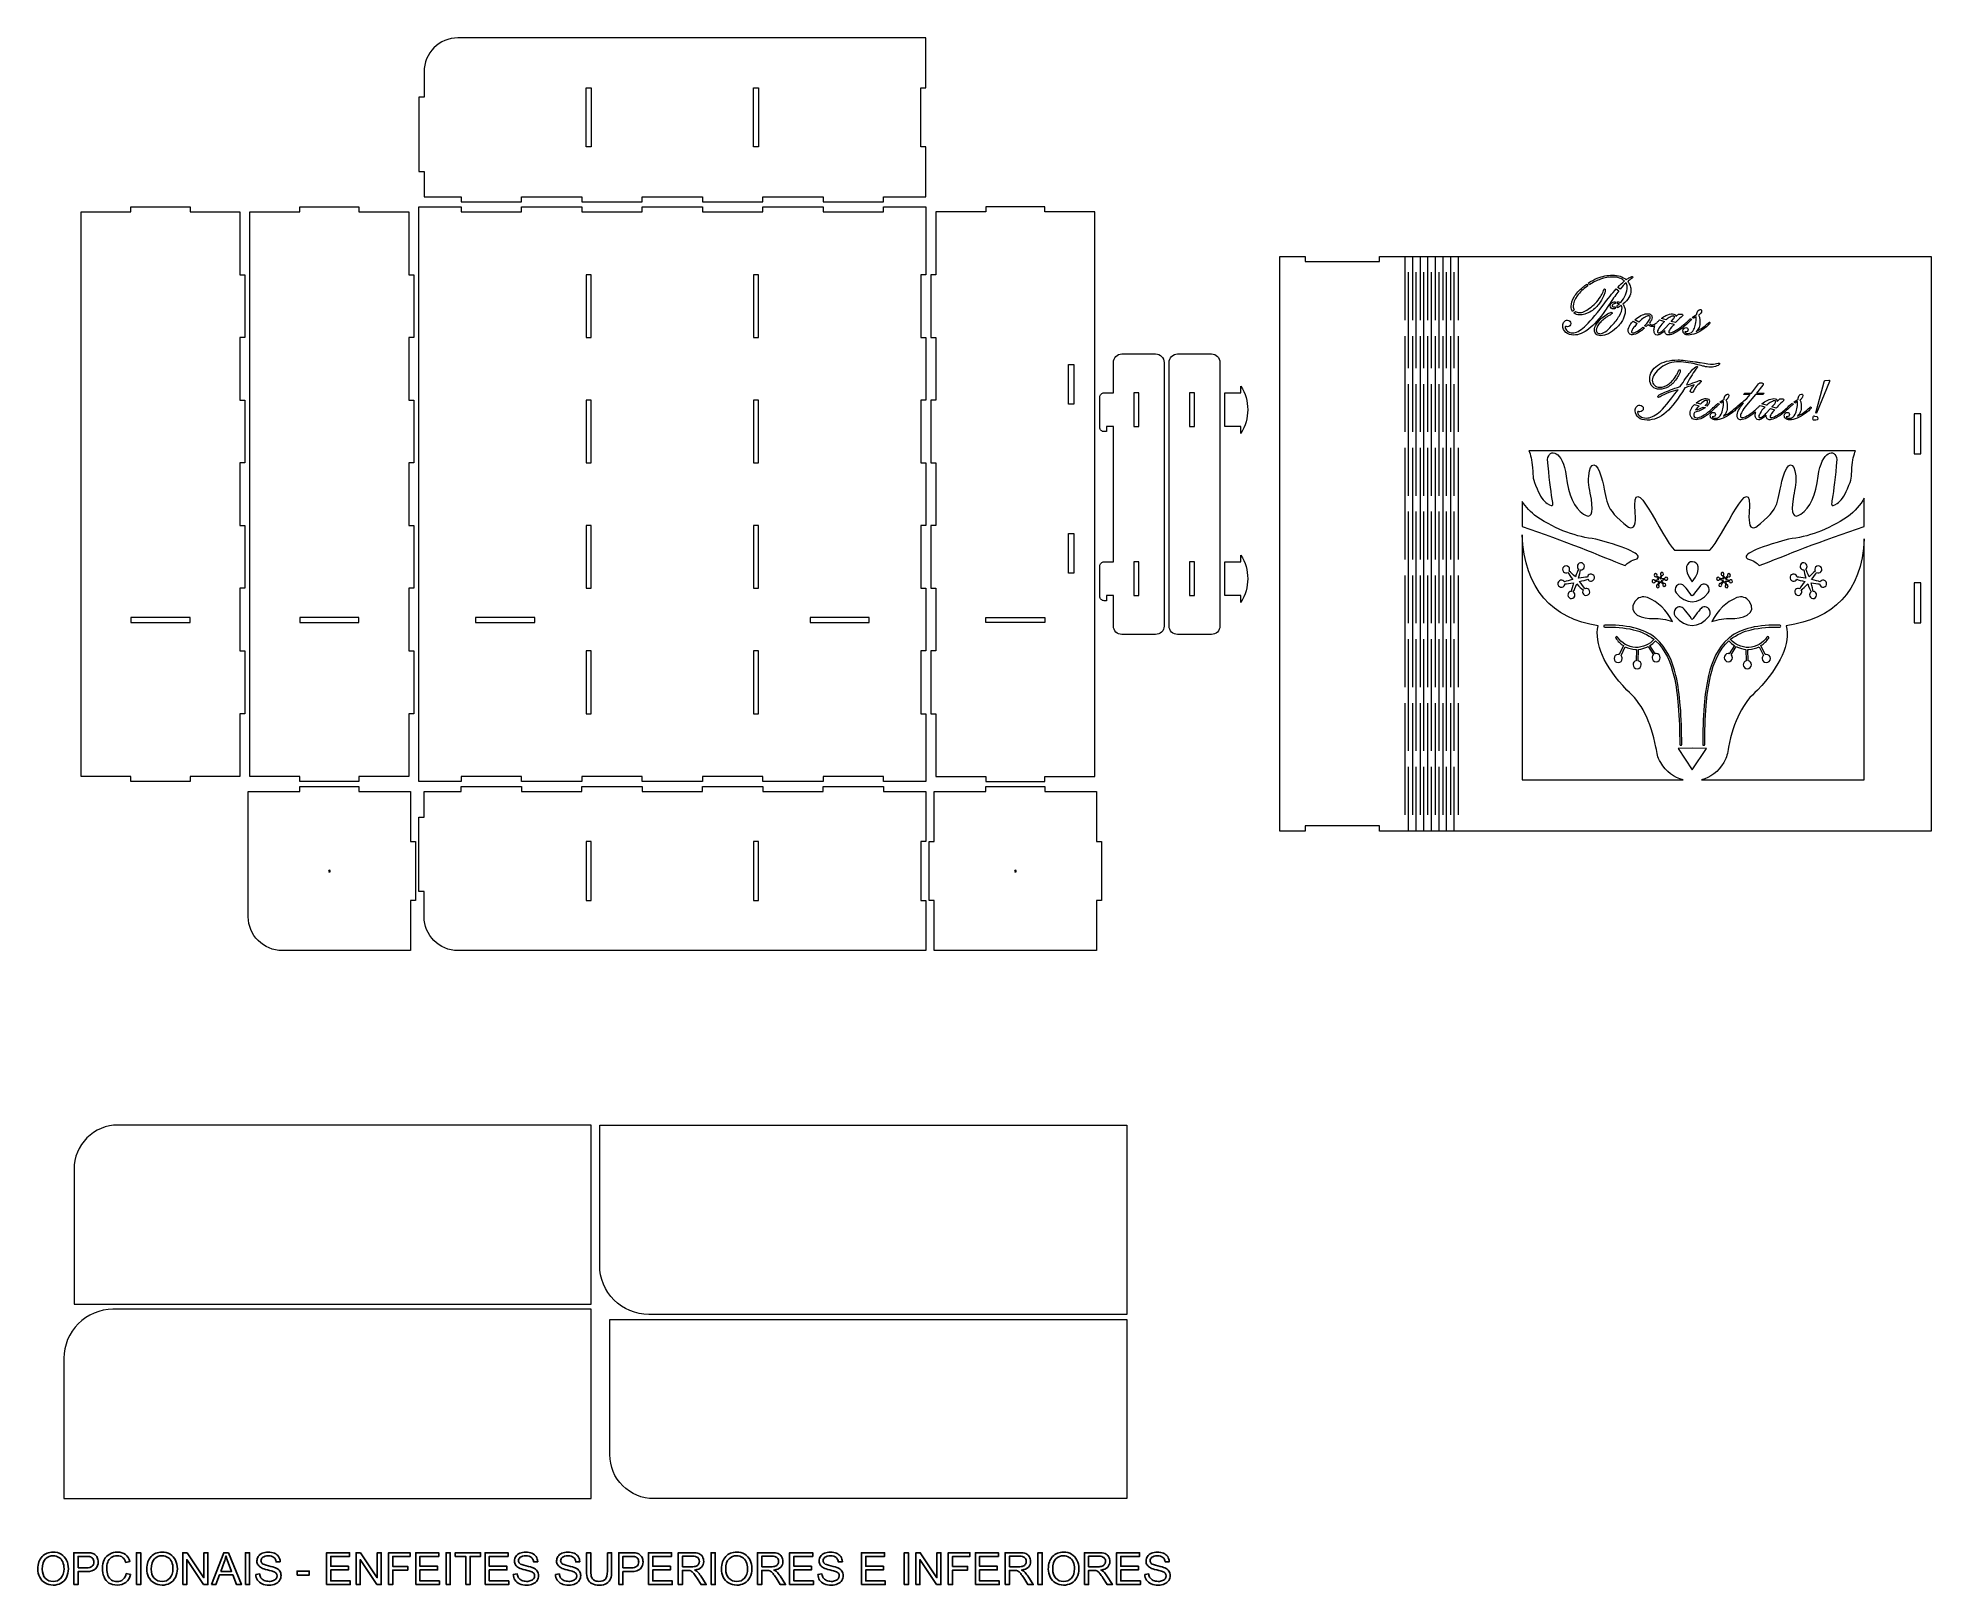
# Model space of a CAD drawing. Header units: centimetres. Extents: x -56 to 56, y -46 to 46.
import ezdxf

# ---------------------------------------------------------------- set-up
doc = ezdxf.new("R2010")
doc.units = ezdxf.units.CM
doc.header["$MEASUREMENT"] = 0
doc.layers.add('Camada 1', color=7, linetype='Continuous')

msp = doc.modelspace()

# ---------------------------------------------------------------- linework, layer by layer
at = {"layer": 'Camada 1', "color": 250, "lineweight": 20}
for points, knots in [([(-3.77088, 42.82432), (-3.77088, 42.82432), (-3.77088, 39.32432), (-3.77088, 39.32432), (-3.77088, 39.32432), (-3.77088, 39.32432), (-3.47088, 39.32432), (-3.47088, 39.32432), (-3.47088, 39.32432), (-3.47088, 39.32432), (-3.47088, 36.37432), (-3.47088, 36.37432), (-3.47088, 36.37432), (-3.47088, 36.37432), (-5.97088, 36.37432), (-5.97088, 36.37432), (-5.97088, 36.37432), (-5.97088, 36.37432), (-5.97088, 36.07432), (-5.97088, 36.07432), (-5.97088, 36.07432), (-5.97088, 36.07432), (-9.54231, 36.07432), (-9.54231, 36.07432), (-9.54231, 36.07432), (-9.54231, 36.07432), (-9.54231, 36.37432), (-9.54231, 36.37432), (-9.54231, 36.37432), (-9.54231, 36.37432), (-13.11374, 36.37432), (-13.11374, 36.37432), (-13.11374, 36.37432), (-13.11374, 36.37432), (-13.11374, 36.07432), (-13.11374, 36.07432), (-13.11374, 36.07432), (-13.11374, 36.07432), (-16.68517, 36.07432), (-16.68517, 36.07432), (-16.68517, 36.07432), (-16.68517, 36.07432), (-16.68517, 36.37432), (-16.68517, 36.37432), (-16.68517, 36.37432), (-16.68517, 36.37432), (-20.25659, 36.37432), (-20.25659, 36.37432), (-20.25659, 36.37432), (-20.25659, 36.37432), (-20.25659, 36.07432), (-20.25659, 36.07432), (-20.25659, 36.07432), (-20.25659, 36.07432), (-23.82802, 36.07432), (-23.82802, 36.07432), (-23.82802, 36.07432), (-23.82802, 36.07432), (-23.82802, 36.37432), (-23.82802, 36.37432), (-23.82802, 36.37432), (-23.82802, 36.37432), (-27.39945, 36.37432), (-27.39945, 36.37432), (-27.39945, 36.37432), (-27.39945, 36.37432), (-27.39945, 36.07432), (-27.39945, 36.07432), (-27.39945, 36.07432), (-27.39945, 36.07432), (-30.97088, 36.07432), (-30.97088, 36.07432), (-30.97088, 36.07432), (-30.97088, 36.07432), (-30.97088, 36.37432), (-30.97088, 36.37432), (-30.97088, 36.37432), (-30.97088, 36.37432), (-33.17088, 36.37432), (-33.17088, 36.37432), (-33.17088, 36.37432), (-33.17088, 36.37432), (-33.17088, 37.87432), (-33.17088, 37.87432), (-33.17088, 37.87432), (-33.17088, 37.87432), (-33.47088, 37.87432), (-33.47088, 37.87432), (-33.47088, 37.87432), (-33.47088, 37.87432), (-33.47088, 42.27432), (-33.47088, 42.27432), (-33.47088, 42.27432), (-33.47088, 42.27432), (-33.17088, 42.27432), (-33.17088, 42.27432), (-33.17088, 42.27432), (-33.17088, 42.27432), (-33.17088, 43.77432), (-33.17088, 43.77432), (-33.17088, 43.77432), (-33.17088, 44.30475), (-32.96017, 44.81346), (-32.58509, 45.18853), (-32.58509, 45.18853), (-32.21002, 45.56361), (-31.70131, 45.77432), (-31.17088, 45.77432), (-31.17088, 45.77432), (-31.17088, 45.77432), (-3.47088, 45.77432), (-3.47088, 45.77432), (-3.47088, 45.77432), (-3.47088, 45.77432), (-3.47088, 42.82432), (-3.47088, 42.82432), (-3.47088, 42.82432), (-3.47088, 42.82432), (-3.77088, 42.82432), (-3.77088, 42.82432)], [0, 0, 0, 0, 0.032258065, 0.032258065, 0.032258065, 0.032258065, 0.064516129, 0.064516129, 0.064516129, 0.064516129, 0.096774194, 0.096774194, 0.096774194, 0.096774194, 0.129032258, 0.129032258, 0.129032258, 0.129032258, 0.161290323, 0.161290323, 0.161290323, 0.161290323, 0.193548387, 0.193548387, 0.193548387, 0.193548387, 0.225806452, 0.225806452, 0.225806452, 0.225806452, 0.258064516, 0.258064516, 0.258064516, 0.258064516, 0.290322581, 0.290322581, 0.290322581, 0.290322581, 0.322580645, 0.322580645, 0.322580645, 0.322580645, 0.35483871, 0.35483871, 0.35483871, 0.35483871, 0.387096774, 0.387096774, 0.387096774, 0.387096774, 0.419354839, 0.419354839, 0.419354839, 0.419354839, 0.451612903, 0.451612903, 0.451612903, 0.451612903, 0.483870968, 0.483870968, 0.483870968, 0.483870968, 0.516129032, 0.516129032, 0.516129032, 0.516129032, 0.548387097, 0.548387097, 0.548387097, 0.548387097, 0.580645161, 0.580645161, 0.580645161, 0.580645161, 0.612903226, 0.612903226, 0.612903226, 0.612903226, 0.64516129, 0.64516129, 0.64516129, 0.64516129, 0.677419355, 0.677419355, 0.677419355, 0.677419355, 0.709677419, 0.709677419, 0.709677419, 0.709677419, 0.741935484, 0.741935484, 0.741935484, 0.741935484, 0.774193548, 0.774193548, 0.774193548, 0.774193548, 0.806451613, 0.806451613, 0.806451613, 0.806451613, 0.838709677, 0.838709677, 0.838709677, 0.838709677, 0.870967742, 0.870967742, 0.870967742, 0.870967742, 0.903225806, 0.903225806, 0.903225806, 0.903225806, 0.935483871, 0.935483871, 0.935483871, 0.935483871, 1, 1, 1, 1]), ([(-23.27088, 39.32432), (-23.27088, 39.32432), (-23.27088, 42.82432), (-23.27088, 42.82432), (-23.27088, 42.82432), (-23.27088, 42.82432), (-23.57088, 42.82432), (-23.57088, 42.82432), (-23.57088, 42.82432), (-23.57088, 42.82432), (-23.57088, 39.32432), (-23.57088, 39.32432), (-23.57088, 39.32432), (-23.57088, 39.32432), (-23.27088, 39.32432), (-23.27088, 39.32432)], [0, 0, 0, 0, 0.2, 0.2, 0.2, 0.2, 0.4, 0.4, 0.4, 0.4, 0.6, 0.6, 0.6, 0.6, 1, 1, 1, 1]), ([(-13.37088, 39.32432), (-13.37088, 39.32432), (-13.37088, 42.82432), (-13.37088, 42.82432), (-13.37088, 42.82432), (-13.37088, 42.82432), (-13.67088, 42.82432), (-13.67088, 42.82432), (-13.67088, 42.82432), (-13.67088, 42.82432), (-13.67088, 39.32432), (-13.67088, 39.32432), (-13.67088, 39.32432), (-13.67088, 39.32432), (-13.37088, 39.32432), (-13.37088, 39.32432)], [0, 0, 0, 0, 0.2, 0.2, 0.2, 0.2, 0.4, 0.4, 0.4, 0.4, 0.6, 0.6, 0.6, 0.6, 1, 1, 1, 1]), ([(-53.47088, 35.47432), (-53.47088, 35.47432), (-53.47088, 2.07432), (-53.47088, 2.07432), (-53.47088, 2.07432), (-53.47088, 2.07432), (-50.52088, 2.07432), (-50.52088, 2.07432), (-50.52088, 2.07432), (-50.52088, 2.07432), (-50.52088, 1.77432), (-50.52088, 1.77432), (-50.52088, 1.77432), (-50.52088, 1.77432), (-47.02088, 1.77432), (-47.02088, 1.77432), (-47.02088, 1.77432), (-47.02088, 1.77432), (-47.02088, 2.07432), (-47.02088, 2.07432), (-47.02088, 2.07432), (-47.02088, 2.07432), (-44.07088, 2.07432), (-44.07088, 2.07432), (-44.07088, 2.07432), (-44.07088, 2.07432), (-44.07088, 5.7861), (-44.07088, 5.7861), (-44.07088, 5.7861), (-44.07088, 5.7861), (-43.77088, 5.7861), (-43.77088, 5.7861), (-43.77088, 5.7861), (-43.77088, 5.7861), (-43.77088, 9.49721), (-43.77088, 9.49721), (-43.77088, 9.49721), (-43.77088, 9.49721), (-44.07088, 9.49721), (-44.07088, 9.49721), (-44.07088, 9.49721), (-44.07088, 9.49721), (-44.07088, 13.2081), (-44.07088, 13.2081), (-44.07088, 13.2081), (-44.07088, 13.2081), (-43.77088, 13.2081), (-43.77088, 13.2081), (-43.77088, 13.2081), (-43.77088, 13.2081), (-43.77088, 16.91921), (-43.77088, 16.91921), (-43.77088, 16.91921), (-43.77088, 16.91921), (-44.07088, 16.91921), (-44.07088, 16.91921), (-44.07088, 16.91921), (-44.07088, 16.91921), (-44.07088, 20.6301), (-44.07088, 20.6301), (-44.07088, 20.6301), (-44.07088, 20.6301), (-43.77088, 20.6301), (-43.77088, 20.6301), (-43.77088, 20.6301), (-43.77088, 20.6301), (-43.77088, 24.34121), (-43.77088, 24.34121), (-43.77088, 24.34121), (-43.77088, 24.34121), (-44.07088, 24.34121), (-44.07088, 24.34121), (-44.07088, 24.34121), (-44.07088, 24.34121), (-44.07088, 28.0521), (-44.07088, 28.0521), (-44.07088, 28.0521), (-44.07088, 28.0521), (-43.77088, 28.0521), (-43.77088, 28.0521), (-43.77088, 28.0521), (-43.77088, 28.0521), (-43.77088, 31.76321), (-43.77088, 31.76321), (-43.77088, 31.76321), (-43.77088, 31.76321), (-44.07088, 31.76321), (-44.07088, 31.76321), (-44.07088, 31.76321), (-44.07088, 31.76321), (-44.07088, 35.47432), (-44.07088, 35.47432), (-44.07088, 35.47432), (-44.07088, 35.47432), (-47.02088, 35.47432), (-47.02088, 35.47432), (-47.02088, 35.47432), (-47.02088, 35.47432), (-47.02088, 35.77432), (-47.02088, 35.77432), (-47.02088, 35.77432), (-47.02088, 35.77432), (-50.52088, 35.77432), (-50.52088, 35.77432), (-50.52088, 35.77432), (-50.52088, 35.77432), (-50.52088, 35.47432), (-50.52088, 35.47432), (-50.52088, 35.47432), (-50.52088, 35.47432), (-53.47088, 35.47432), (-53.47088, 35.47432)], [0, 0, 0, 0, 0.034482759, 0.034482759, 0.034482759, 0.034482759, 0.068965517, 0.068965517, 0.068965517, 0.068965517, 0.103448276, 0.103448276, 0.103448276, 0.103448276, 0.137931034, 0.137931034, 0.137931034, 0.137931034, 0.172413793, 0.172413793, 0.172413793, 0.172413793, 0.206896552, 0.206896552, 0.206896552, 0.206896552, 0.24137931, 0.24137931, 0.24137931, 0.24137931, 0.275862069, 0.275862069, 0.275862069, 0.275862069, 0.310344828, 0.310344828, 0.310344828, 0.310344828, 0.344827586, 0.344827586, 0.344827586, 0.344827586, 0.379310345, 0.379310345, 0.379310345, 0.379310345, 0.413793103, 0.413793103, 0.413793103, 0.413793103, 0.448275862, 0.448275862, 0.448275862, 0.448275862, 0.482758621, 0.482758621, 0.482758621, 0.482758621, 0.517241379, 0.517241379, 0.517241379, 0.517241379, 0.551724138, 0.551724138, 0.551724138, 0.551724138, 0.586206897, 0.586206897, 0.586206897, 0.586206897, 0.620689655, 0.620689655, 0.620689655, 0.620689655, 0.655172414, 0.655172414, 0.655172414, 0.655172414, 0.689655172, 0.689655172, 0.689655172, 0.689655172, 0.724137931, 0.724137931, 0.724137931, 0.724137931, 0.75862069, 0.75862069, 0.75862069, 0.75862069, 0.793103448, 0.793103448, 0.793103448, 0.793103448, 0.827586207, 0.827586207, 0.827586207, 0.827586207, 0.862068966, 0.862068966, 0.862068966, 0.862068966, 0.896551724, 0.896551724, 0.896551724, 0.896551724, 0.931034483, 0.931034483, 0.931034483, 0.931034483, 1, 1, 1, 1]), ([(-43.47088, 35.47432), (-43.47088, 35.47432), (-43.47088, 2.07432), (-43.47088, 2.07432), (-43.47088, 2.07432), (-43.47088, 2.07432), (-40.52088, 2.07432), (-40.52088, 2.07432), (-40.52088, 2.07432), (-40.52088, 2.07432), (-40.52088, 1.77432), (-40.52088, 1.77432), (-40.52088, 1.77432), (-40.52088, 1.77432), (-37.02088, 1.77432), (-37.02088, 1.77432), (-37.02088, 1.77432), (-37.02088, 1.77432), (-37.02088, 2.07432), (-37.02088, 2.07432), (-37.02088, 2.07432), (-37.02088, 2.07432), (-34.07088, 2.07432), (-34.07088, 2.07432), (-34.07088, 2.07432), (-34.07088, 2.07432), (-34.07088, 5.7861), (-34.07088, 5.7861), (-34.07088, 5.7861), (-34.07088, 5.7861), (-33.77088, 5.7861), (-33.77088, 5.7861), (-33.77088, 5.7861), (-33.77088, 5.7861), (-33.77088, 9.49721), (-33.77088, 9.49721), (-33.77088, 9.49721), (-33.77088, 9.49721), (-34.07088, 9.49721), (-34.07088, 9.49721), (-34.07088, 9.49721), (-34.07088, 9.49721), (-34.07088, 13.2081), (-34.07088, 13.2081), (-34.07088, 13.2081), (-34.07088, 13.2081), (-33.77088, 13.2081), (-33.77088, 13.2081), (-33.77088, 13.2081), (-33.77088, 13.2081), (-33.77088, 16.91921), (-33.77088, 16.91921), (-33.77088, 16.91921), (-33.77088, 16.91921), (-34.07088, 16.91921), (-34.07088, 16.91921), (-34.07088, 16.91921), (-34.07088, 16.91921), (-34.07088, 20.6301), (-34.07088, 20.6301), (-34.07088, 20.6301), (-34.07088, 20.6301), (-33.77088, 20.6301), (-33.77088, 20.6301), (-33.77088, 20.6301), (-33.77088, 20.6301), (-33.77088, 24.34121), (-33.77088, 24.34121), (-33.77088, 24.34121), (-33.77088, 24.34121), (-34.07088, 24.34121), (-34.07088, 24.34121), (-34.07088, 24.34121), (-34.07088, 24.34121), (-34.07088, 28.0521), (-34.07088, 28.0521), (-34.07088, 28.0521), (-34.07088, 28.0521), (-33.77088, 28.0521), (-33.77088, 28.0521), (-33.77088, 28.0521), (-33.77088, 28.0521), (-33.77088, 31.76321), (-33.77088, 31.76321), (-33.77088, 31.76321), (-33.77088, 31.76321), (-34.07088, 31.76321), (-34.07088, 31.76321), (-34.07088, 31.76321), (-34.07088, 31.76321), (-34.07088, 35.47432), (-34.07088, 35.47432), (-34.07088, 35.47432), (-34.07088, 35.47432), (-37.02088, 35.47432), (-37.02088, 35.47432), (-37.02088, 35.47432), (-37.02088, 35.47432), (-37.02088, 35.77432), (-37.02088, 35.77432), (-37.02088, 35.77432), (-37.02088, 35.77432), (-40.52088, 35.77432), (-40.52088, 35.77432), (-40.52088, 35.77432), (-40.52088, 35.77432), (-40.52088, 35.47432), (-40.52088, 35.47432), (-40.52088, 35.47432), (-40.52088, 35.47432), (-43.47088, 35.47432), (-43.47088, 35.47432)], [0, 0, 0, 0, 0.034482759, 0.034482759, 0.034482759, 0.034482759, 0.068965517, 0.068965517, 0.068965517, 0.068965517, 0.103448276, 0.103448276, 0.103448276, 0.103448276, 0.137931034, 0.137931034, 0.137931034, 0.137931034, 0.172413793, 0.172413793, 0.172413793, 0.172413793, 0.206896552, 0.206896552, 0.206896552, 0.206896552, 0.24137931, 0.24137931, 0.24137931, 0.24137931, 0.275862069, 0.275862069, 0.275862069, 0.275862069, 0.310344828, 0.310344828, 0.310344828, 0.310344828, 0.344827586, 0.344827586, 0.344827586, 0.344827586, 0.379310345, 0.379310345, 0.379310345, 0.379310345, 0.413793103, 0.413793103, 0.413793103, 0.413793103, 0.448275862, 0.448275862, 0.448275862, 0.448275862, 0.482758621, 0.482758621, 0.482758621, 0.482758621, 0.517241379, 0.517241379, 0.517241379, 0.517241379, 0.551724138, 0.551724138, 0.551724138, 0.551724138, 0.586206897, 0.586206897, 0.586206897, 0.586206897, 0.620689655, 0.620689655, 0.620689655, 0.620689655, 0.655172414, 0.655172414, 0.655172414, 0.655172414, 0.689655172, 0.689655172, 0.689655172, 0.689655172, 0.724137931, 0.724137931, 0.724137931, 0.724137931, 0.75862069, 0.75862069, 0.75862069, 0.75862069, 0.793103448, 0.793103448, 0.793103448, 0.793103448, 0.827586207, 0.827586207, 0.827586207, 0.827586207, 0.862068966, 0.862068966, 0.862068966, 0.862068966, 0.896551724, 0.896551724, 0.896551724, 0.896551724, 0.931034483, 0.931034483, 0.931034483, 0.931034483, 1, 1, 1, 1]), ([(-3.47088, 1.77432), (-3.47088, 1.77432), (-3.47088, 5.7861), (-3.47088, 5.7861), (-3.47088, 5.7861), (-3.47088, 5.7861), (-3.77088, 5.7861), (-3.77088, 5.7861), (-3.77088, 5.7861), (-3.77088, 5.7861), (-3.77088, 9.49721), (-3.77088, 9.49721), (-3.77088, 9.49721), (-3.77088, 9.49721), (-3.47088, 9.49721), (-3.47088, 9.49721), (-3.47088, 9.49721), (-3.47088, 9.49721), (-3.47088, 13.2081), (-3.47088, 13.2081), (-3.47088, 13.2081), (-3.47088, 13.2081), (-3.77088, 13.2081), (-3.77088, 13.2081), (-3.77088, 13.2081), (-3.77088, 13.2081), (-3.77088, 16.91921), (-3.77088, 16.91921), (-3.77088, 16.91921), (-3.77088, 16.91921), (-3.47088, 16.91921), (-3.47088, 16.91921), (-3.47088, 16.91921), (-3.47088, 16.91921), (-3.47088, 20.6301), (-3.47088, 20.6301), (-3.47088, 20.6301), (-3.47088, 20.6301), (-3.77088, 20.6301), (-3.77088, 20.6301), (-3.77088, 20.6301), (-3.77088, 20.6301), (-3.77088, 24.34121), (-3.77088, 24.34121), (-3.77088, 24.34121), (-3.77088, 24.34121), (-3.47088, 24.34121), (-3.47088, 24.34121), (-3.47088, 24.34121), (-3.47088, 24.34121), (-3.47088, 28.0521), (-3.47088, 28.0521), (-3.47088, 28.0521), (-3.47088, 28.0521), (-3.77088, 28.0521), (-3.77088, 28.0521), (-3.77088, 28.0521), (-3.77088, 28.0521), (-3.77088, 31.76321), (-3.77088, 31.76321), (-3.77088, 31.76321), (-3.77088, 31.76321), (-3.47088, 31.76321), (-3.47088, 31.76321), (-3.47088, 31.76321), (-3.47088, 31.76321), (-3.47088, 35.77432), (-3.47088, 35.77432), (-3.47088, 35.77432), (-3.47088, 35.77432), (-5.97088, 35.77432), (-5.97088, 35.77432), (-5.97088, 35.77432), (-5.97088, 35.77432), (-5.97088, 35.47432), (-5.97088, 35.47432), (-5.97088, 35.47432), (-5.97088, 35.47432), (-9.54231, 35.47432), (-9.54231, 35.47432), (-9.54231, 35.47432), (-9.54231, 35.47432), (-9.54231, 35.77432), (-9.54231, 35.77432), (-9.54231, 35.77432), (-9.54231, 35.77432), (-13.11374, 35.77432), (-13.11374, 35.77432), (-13.11374, 35.77432), (-13.11374, 35.77432), (-13.11374, 35.47432), (-13.11374, 35.47432), (-13.11374, 35.47432), (-13.11374, 35.47432), (-16.68517, 35.47432), (-16.68517, 35.47432), (-16.68517, 35.47432), (-16.68517, 35.47432), (-16.68517, 35.77432), (-16.68517, 35.77432), (-16.68517, 35.77432), (-16.68517, 35.77432), (-20.25659, 35.77432), (-20.25659, 35.77432), (-20.25659, 35.77432), (-20.25659, 35.77432), (-20.25659, 35.47432), (-20.25659, 35.47432), (-20.25659, 35.47432), (-20.25659, 35.47432), (-23.82802, 35.47432), (-23.82802, 35.47432), (-23.82802, 35.47432), (-23.82802, 35.47432), (-23.82802, 35.77432), (-23.82802, 35.77432), (-23.82802, 35.77432), (-23.82802, 35.77432), (-27.39945, 35.77432), (-27.39945, 35.77432), (-27.39945, 35.77432), (-27.39945, 35.77432), (-27.39945, 35.47432), (-27.39945, 35.47432), (-27.39945, 35.47432), (-27.39945, 35.47432), (-30.97088, 35.47432), (-30.97088, 35.47432), (-30.97088, 35.47432), (-30.97088, 35.47432), (-30.97088, 35.77432), (-30.97088, 35.77432), (-30.97088, 35.77432), (-30.97088, 35.77432), (-33.47088, 35.77432), (-33.47088, 35.77432), (-33.47088, 35.77432), (-33.47088, 35.77432), (-33.47088, 1.77432), (-33.47088, 1.77432), (-33.47088, 1.77432), (-33.47088, 1.77432), (-30.97088, 1.77432), (-30.97088, 1.77432), (-30.97088, 1.77432), (-30.97088, 1.77432), (-30.97088, 2.07432), (-30.97088, 2.07432), (-30.97088, 2.07432), (-30.97088, 2.07432), (-27.39945, 2.07432), (-27.39945, 2.07432), (-27.39945, 2.07432), (-27.39945, 2.07432), (-27.39945, 1.77432), (-27.39945, 1.77432), (-27.39945, 1.77432), (-27.39945, 1.77432), (-23.82802, 1.77432), (-23.82802, 1.77432), (-23.82802, 1.77432), (-23.82802, 1.77432), (-23.82802, 2.07432), (-23.82802, 2.07432), (-23.82802, 2.07432), (-23.82802, 2.07432), (-20.25659, 2.07432), (-20.25659, 2.07432), (-20.25659, 2.07432), (-20.25659, 2.07432), (-20.25659, 1.77432), (-20.25659, 1.77432), (-20.25659, 1.77432), (-20.25659, 1.77432), (-16.68517, 1.77432), (-16.68517, 1.77432), (-16.68517, 1.77432), (-16.68517, 1.77432), (-16.68517, 2.07432), (-16.68517, 2.07432), (-16.68517, 2.07432), (-16.68517, 2.07432), (-13.11374, 2.07432), (-13.11374, 2.07432), (-13.11374, 2.07432), (-13.11374, 2.07432), (-13.11374, 1.77432), (-13.11374, 1.77432), (-13.11374, 1.77432), (-13.11374, 1.77432), (-9.54231, 1.77432), (-9.54231, 1.77432), (-9.54231, 1.77432), (-9.54231, 1.77432), (-9.54231, 2.07432), (-9.54231, 2.07432), (-9.54231, 2.07432), (-9.54231, 2.07432), (-5.97088, 2.07432), (-5.97088, 2.07432), (-5.97088, 2.07432), (-5.97088, 2.07432), (-5.97088, 1.77432), (-5.97088, 1.77432), (-5.97088, 1.77432), (-5.97088, 1.77432), (-3.47088, 1.77432), (-3.47088, 1.77432)], [0, 0, 0, 0, 0.018867925, 0.018867925, 0.018867925, 0.018867925, 0.037735849, 0.037735849, 0.037735849, 0.037735849, 0.056603774, 0.056603774, 0.056603774, 0.056603774, 0.075471698, 0.075471698, 0.075471698, 0.075471698, 0.094339623, 0.094339623, 0.094339623, 0.094339623, 0.113207547, 0.113207547, 0.113207547, 0.113207547, 0.132075472, 0.132075472, 0.132075472, 0.132075472, 0.150943396, 0.150943396, 0.150943396, 0.150943396, 0.169811321, 0.169811321, 0.169811321, 0.169811321, 0.188679245, 0.188679245, 0.188679245, 0.188679245, 0.20754717, 0.20754717, 0.20754717, 0.20754717, 0.226415094, 0.226415094, 0.226415094, 0.226415094, 0.245283019, 0.245283019, 0.245283019, 0.245283019, 0.264150943, 0.264150943, 0.264150943, 0.264150943, 0.283018868, 0.283018868, 0.283018868, 0.283018868, 0.301886792, 0.301886792, 0.301886792, 0.301886792, 0.320754717, 0.320754717, 0.320754717, 0.320754717, 0.339622642, 0.339622642, 0.339622642, 0.339622642, 0.358490566, 0.358490566, 0.358490566, 0.358490566, 0.377358491, 0.377358491, 0.377358491, 0.377358491, 0.396226415, 0.396226415, 0.396226415, 0.396226415, 0.41509434, 0.41509434, 0.41509434, 0.41509434, 0.433962264, 0.433962264, 0.433962264, 0.433962264, 0.452830189, 0.452830189, 0.452830189, 0.452830189, 0.471698113, 0.471698113, 0.471698113, 0.471698113, 0.490566038, 0.490566038, 0.490566038, 0.490566038, 0.509433962, 0.509433962, 0.509433962, 0.509433962, 0.528301887, 0.528301887, 0.528301887, 0.528301887, 0.547169811, 0.547169811, 0.547169811, 0.547169811, 0.566037736, 0.566037736, 0.566037736, 0.566037736, 0.58490566, 0.58490566, 0.58490566, 0.58490566, 0.603773585, 0.603773585, 0.603773585, 0.603773585, 0.622641509, 0.622641509, 0.622641509, 0.622641509, 0.641509434, 0.641509434, 0.641509434, 0.641509434, 0.660377358, 0.660377358, 0.660377358, 0.660377358, 0.679245283, 0.679245283, 0.679245283, 0.679245283, 0.698113208, 0.698113208, 0.698113208, 0.698113208, 0.716981132, 0.716981132, 0.716981132, 0.716981132, 0.735849057, 0.735849057, 0.735849057, 0.735849057, 0.754716981, 0.754716981, 0.754716981, 0.754716981, 0.773584906, 0.773584906, 0.773584906, 0.773584906, 0.79245283, 0.79245283, 0.79245283, 0.79245283, 0.811320755, 0.811320755, 0.811320755, 0.811320755, 0.830188679, 0.830188679, 0.830188679, 0.830188679, 0.849056604, 0.849056604, 0.849056604, 0.849056604, 0.867924528, 0.867924528, 0.867924528, 0.867924528, 0.886792453, 0.886792453, 0.886792453, 0.886792453, 0.905660377, 0.905660377, 0.905660377, 0.905660377, 0.924528302, 0.924528302, 0.924528302, 0.924528302, 0.943396226, 0.943396226, 0.943396226, 0.943396226, 0.962264151, 0.962264151, 0.962264151, 0.962264151, 1, 1, 1, 1]), ([(6.52912, 2.07432), (6.52912, 2.07432), (3.57912, 2.07432), (3.57912, 2.07432), (3.57912, 2.07432), (3.57912, 2.07432), (3.57912, 1.77432), (3.57912, 1.77432), (3.57912, 1.77432), (3.57912, 1.77432), (0.07912, 1.77432), (0.07912, 1.77432), (0.07912, 1.77432), (0.07912, 1.77432), (0.07912, 2.07432), (0.07912, 2.07432), (0.07912, 2.07432), (0.07912, 2.07432), (-2.87088, 2.07432), (-2.87088, 2.07432), (-2.87088, 2.07432), (-2.87088, 2.07432), (-2.87088, 5.7861), (-2.87088, 5.7861), (-2.87088, 5.7861), (-2.87088, 5.7861), (-3.17088, 5.7861), (-3.17088, 5.7861), (-3.17088, 5.7861), (-3.17088, 5.7861), (-3.17088, 9.49721), (-3.17088, 9.49721), (-3.17088, 9.49721), (-3.17088, 9.49721), (-2.87088, 9.49721), (-2.87088, 9.49721), (-2.87088, 9.49721), (-2.87088, 9.49721), (-2.87088, 13.2081), (-2.87088, 13.2081), (-2.87088, 13.2081), (-2.87088, 13.2081), (-3.17088, 13.2081), (-3.17088, 13.2081), (-3.17088, 13.2081), (-3.17088, 13.2081), (-3.17088, 16.91921), (-3.17088, 16.91921), (-3.17088, 16.91921), (-3.17088, 16.91921), (-2.87088, 16.91921), (-2.87088, 16.91921), (-2.87088, 16.91921), (-2.87088, 16.91921), (-2.87088, 20.6301), (-2.87088, 20.6301), (-2.87088, 20.6301), (-2.87088, 20.6301), (-3.17088, 20.6301), (-3.17088, 20.6301), (-3.17088, 20.6301), (-3.17088, 20.6301), (-3.17088, 24.34121), (-3.17088, 24.34121), (-3.17088, 24.34121), (-3.17088, 24.34121), (-2.87088, 24.34121), (-2.87088, 24.34121), (-2.87088, 24.34121), (-2.87088, 24.34121), (-2.87088, 28.0521), (-2.87088, 28.0521), (-2.87088, 28.0521), (-2.87088, 28.0521), (-3.17088, 28.0521), (-3.17088, 28.0521), (-3.17088, 28.0521), (-3.17088, 28.0521), (-3.17088, 31.76321), (-3.17088, 31.76321), (-3.17088, 31.76321), (-3.17088, 31.76321), (-2.87088, 31.76321), (-2.87088, 31.76321), (-2.87088, 31.76321), (-2.87088, 31.76321), (-2.87088, 35.47432), (-2.87088, 35.47432), (-2.87088, 35.47432), (-2.87088, 35.47432), (0.07912, 35.47432), (0.07912, 35.47432), (0.07912, 35.47432), (0.07912, 35.47432), (0.07912, 35.77432), (0.07912, 35.77432), (0.07912, 35.77432), (0.07912, 35.77432), (3.57912, 35.77432), (3.57912, 35.77432), (3.57912, 35.77432), (3.57912, 35.77432), (3.57912, 35.47432), (3.57912, 35.47432), (3.57912, 35.47432), (3.57912, 35.47432), (6.52912, 35.47432), (6.52912, 35.47432), (6.52912, 35.47432), (6.52912, 35.47432), (6.52912, 2.07432), (6.52912, 2.07432)], [0, 0, 0, 0, 0.034482759, 0.034482759, 0.034482759, 0.034482759, 0.068965517, 0.068965517, 0.068965517, 0.068965517, 0.103448276, 0.103448276, 0.103448276, 0.103448276, 0.137931034, 0.137931034, 0.137931034, 0.137931034, 0.172413793, 0.172413793, 0.172413793, 0.172413793, 0.206896552, 0.206896552, 0.206896552, 0.206896552, 0.24137931, 0.24137931, 0.24137931, 0.24137931, 0.275862069, 0.275862069, 0.275862069, 0.275862069, 0.310344828, 0.310344828, 0.310344828, 0.310344828, 0.344827586, 0.344827586, 0.344827586, 0.344827586, 0.379310345, 0.379310345, 0.379310345, 0.379310345, 0.413793103, 0.413793103, 0.413793103, 0.413793103, 0.448275862, 0.448275862, 0.448275862, 0.448275862, 0.482758621, 0.482758621, 0.482758621, 0.482758621, 0.517241379, 0.517241379, 0.517241379, 0.517241379, 0.551724138, 0.551724138, 0.551724138, 0.551724138, 0.586206897, 0.586206897, 0.586206897, 0.586206897, 0.620689655, 0.620689655, 0.620689655, 0.620689655, 0.655172414, 0.655172414, 0.655172414, 0.655172414, 0.689655172, 0.689655172, 0.689655172, 0.689655172, 0.724137931, 0.724137931, 0.724137931, 0.724137931, 0.75862069, 0.75862069, 0.75862069, 0.75862069, 0.793103448, 0.793103448, 0.793103448, 0.793103448, 0.827586207, 0.827586207, 0.827586207, 0.827586207, 0.862068966, 0.862068966, 0.862068966, 0.862068966, 0.896551724, 0.896551724, 0.896551724, 0.896551724, 0.931034483, 0.931034483, 0.931034483, 0.931034483, 1, 1, 1, 1]), ([(28.02574, -1.15384), (40.15826, -1.15384), (43.06602, -1.15388), (56.02575, -1.15388), (56.02575, -1.15388), (56.02575, -1.15388), (56.02575, 32.84612), (56.02575, 32.84612), (56.02575, 32.84612), (43.05091, 32.84612), (40.18961, 32.84612), (28.02574, 32.84612), (28.02574, 32.84612), (26.98292, 32.84612), (25.91856, 32.84612), (24.87574, 32.84612), (24.87574, 32.84612), (24.87574, 32.84612), (23.37574, 32.84612), (23.37574, 32.84612), (23.37574, 32.84612), (23.37574, 32.84612), (23.37574, 32.54614), (23.37574, 32.54614), (23.37574, 32.54614), (23.37574, 32.54614), (18.97574, 32.54614), (18.97574, 32.54614), (18.97574, 32.54614), (18.97574, 32.54614), (18.97574, 32.84612), (18.97574, 32.84612), (18.97574, 32.84612), (18.97574, 32.84612), (17.47574, 32.84612), (17.47574, 32.84612), (17.47574, 32.84612), (17.47574, 32.84612), (17.47574, -1.15384), (17.47574, -1.15384), (17.47574, -1.15384), (17.47574, -1.15384), (18.97574, -1.15384), (18.97574, -1.15384), (18.97574, -1.15384), (18.97574, -1.15384), (18.97574, -0.85386), (18.97574, -0.85386), (18.97574, -0.85386), (18.97574, -0.85386), (23.37574, -0.85386), (23.37574, -0.85386), (23.37574, -0.85386), (23.37574, -0.85386), (23.37574, -1.15384), (23.37574, -1.15384), (23.37574, -1.15384), (23.37574, -1.15384), (24.87574, -1.15384), (24.87574, -1.15384), (24.87574, -1.15384), (25.91856, -1.15384), (26.98292, -1.15384), (28.02574, -1.15384)], [0, 0, 0, 0, 0.058823529, 0.058823529, 0.058823529, 0.058823529, 0.117647059, 0.117647059, 0.117647059, 0.117647059, 0.176470588, 0.176470588, 0.176470588, 0.176470588, 0.235294118, 0.235294118, 0.235294118, 0.235294118, 0.294117647, 0.294117647, 0.294117647, 0.294117647, 0.352941176, 0.352941176, 0.352941176, 0.352941176, 0.411764706, 0.411764706, 0.411764706, 0.411764706, 0.470588235, 0.470588235, 0.470588235, 0.470588235, 0.529411765, 0.529411765, 0.529411765, 0.529411765, 0.588235294, 0.588235294, 0.588235294, 0.588235294, 0.647058824, 0.647058824, 0.647058824, 0.647058824, 0.705882353, 0.705882353, 0.705882353, 0.705882353, 0.764705882, 0.764705882, 0.764705882, 0.764705882, 0.823529412, 0.823529412, 0.823529412, 0.823529412, 0.882352941, 0.882352941, 0.882352941, 0.882352941, 1, 1, 1, 1]), ([(-23.27088, 31.76321), (-23.27088, 31.76321), (-23.27088, 28.0521), (-23.27088, 28.0521), (-23.27088, 28.0521), (-23.27088, 28.0521), (-23.57088, 28.0521), (-23.57088, 28.0521), (-23.57088, 28.0521), (-23.57088, 28.0521), (-23.57088, 31.76321), (-23.57088, 31.76321), (-23.57088, 31.76321), (-23.57088, 31.76321), (-23.27088, 31.76321), (-23.27088, 31.76321)], [0, 0, 0, 0, 0.2, 0.2, 0.2, 0.2, 0.4, 0.4, 0.4, 0.4, 0.6, 0.6, 0.6, 0.6, 1, 1, 1, 1]), ([(-13.37088, 31.76321), (-13.37088, 31.76321), (-13.37088, 28.0521), (-13.37088, 28.0521), (-13.37088, 28.0521), (-13.37088, 28.0521), (-13.67088, 28.0521), (-13.67088, 28.0521), (-13.67088, 28.0521), (-13.67088, 28.0521), (-13.67088, 31.76321), (-13.67088, 31.76321), (-13.67088, 31.76321), (-13.67088, 31.76321), (-13.37088, 31.76321), (-13.37088, 31.76321)], [0, 0, 0, 0, 0.2, 0.2, 0.2, 0.2, 0.4, 0.4, 0.4, 0.4, 0.6, 0.6, 0.6, 0.6, 1, 1, 1, 1]), ([(37.88598, 29.82762), (37.86382, 29.89418), (37.82942, 29.95834), (37.78281, 30.01926), (37.78281, 30.01926), (37.94405, 30.14437), (38.06327, 30.27428), (38.14197, 30.40899), (38.14197, 30.40899), (38.21993, 30.5437), (38.2589, 30.68644), (38.2589, 30.8364), (38.2589, 30.8364), (38.2589, 30.92379), (38.24437, 31.01121), (38.21534, 31.09701), (38.21534, 31.09701), (38.1863, 31.1828), (38.14197, 31.27262), (38.08085, 31.36484), (38.08085, 31.36484), (38.13434, 31.41456), (38.19699, 31.46267), (38.26731, 31.50838), (38.26731, 31.50838), (38.33761, 31.55328), (38.37277, 31.58616), (38.37277, 31.60621), (38.37277, 31.60621), (38.37277, 31.62225), (38.36818, 31.63427), (38.35825, 31.6415), (38.35825, 31.6415), (38.34907, 31.64951), (38.33532, 31.65352), (38.31699, 31.65352), (38.31699, 31.65352), (38.29329, 31.65352), (38.25126, 31.63748), (38.19012, 31.6046), (38.19012, 31.6046), (38.12899, 31.57174), (38.05793, 31.52522), (37.97615, 31.46587), (37.97615, 31.46587), (37.8684, 31.55648), (37.74994, 31.62385), (37.62004, 31.66635), (37.62004, 31.66635), (37.49013, 31.70966), (37.33881, 31.7313), (37.16764, 31.7313), (37.16764, 31.7313), (36.86579, 31.7313), (36.56469, 31.67116), (36.26436, 31.55008), (36.26436, 31.55008), (36.08461, 31.4779), (35.9098, 31.38578), (35.73996, 31.27394), (35.73996, 31.27394), (35.73996, 31.27394), (35.80241, 31.1685), (35.80241, 31.1685), (35.80241, 31.1685), (36.01938, 31.30987), (36.23763, 31.41816), (36.4577, 31.49394), (36.4577, 31.49394), (36.70377, 31.57814), (36.94755, 31.62064), (37.1898, 31.62064), (37.1898, 31.62064), (37.33576, 31.62064), (37.46414, 31.6022), (37.57495, 31.56531), (37.57495, 31.56531), (37.68499, 31.52842), (37.78664, 31.47069), (37.87909, 31.3905), (37.87909, 31.3905), (37.75542, 31.2886), (37.62104, 31.16115), (37.47597, 31.0082), (37.47597, 31.0082), (37.47597, 31.0082), (37.61603, 30.90256), (37.61603, 30.90256), (37.61603, 30.90256), (37.74609, 31.06199), (37.86307, 31.18641), (37.96698, 31.27584), (37.96698, 31.27584), (37.99219, 31.23493), (38.01055, 31.19564), (38.022, 31.15795), (38.022, 31.15795), (38.03346, 31.12027), (38.0388, 31.07937), (38.0388, 31.03365), (38.0388, 31.03365), (38.0388, 30.8805), (38.00519, 30.72414), (37.9387, 30.56455), (37.9387, 30.56455), (37.87222, 30.40418), (37.77898, 30.25824), (37.65747, 30.12512), (37.65747, 30.12512), (37.60857, 30.13794), (37.5635, 30.14677), (37.52222, 30.15318), (37.52222, 30.15318), (37.49222, 30.15785), (37.46384, 30.16082), (37.43679, 30.16209), (37.43679, 30.16209), (37.43679, 30.16209), (37.43932, 30.05982), (37.43932, 30.05982), (37.43932, 30.05982), (37.45445, 30.05862), (37.46932, 30.05687), (37.48402, 30.05456), (37.48402, 30.05456), (37.51458, 30.04976), (37.5459, 30.04333), (37.57724, 30.0337), (37.57724, 30.0337), (37.52699, 29.99066), (37.48226, 29.95593), (37.44256, 29.92925), (37.44256, 29.92925), (37.44256, 29.92925), (37.44573, 29.80141), (37.44573, 29.80141), (37.44573, 29.80141), (37.5101, 29.83509), (37.59053, 29.88641), (37.68652, 29.95592), (37.68652, 29.95592), (37.7018, 29.93588), (37.71327, 29.91183), (37.72014, 29.88536), (37.72014, 29.88536), (37.72778, 29.8589), (37.7316, 29.82843), (37.7316, 29.79394), (37.7316, 29.79394), (37.7316, 29.66805), (37.67888, 29.51328), (37.57265, 29.32884), (37.57265, 29.32884), (37.46643, 29.14522), (37.31512, 28.94474), (37.11796, 28.72823), (37.11796, 28.72823), (36.97506, 28.57186), (36.84897, 28.45638), (36.7397, 28.38262), (36.7397, 28.38262), (36.63118, 28.30884), (36.53259, 28.27195), (36.44471, 28.27195), (36.44471, 28.27195), (36.37135, 28.27195), (36.31402, 28.2912), (36.272, 28.32969), (36.272, 28.32969), (36.22997, 28.36818), (36.20934, 28.42111), (36.20934, 28.48847), (36.20934, 28.48847), (36.20934, 28.59752), (36.26742, 28.72342), (36.38281, 28.86536), (36.38281, 28.86536), (36.4982, 29.00728), (36.65562, 29.14441), (36.85585, 29.27753), (36.85585, 29.27753), (36.89864, 29.30558), (36.95442, 29.33927), (37.02167, 29.37696), (37.02167, 29.37696), (37.1065, 29.42508), (37.1493, 29.46277), (37.1493, 29.49002), (37.1493, 29.49002), (37.1493, 29.50366), (37.14395, 29.51569), (37.13324, 29.52371), (37.13324, 29.52371), (37.12331, 29.53253), (37.10955, 29.53734), (37.09351, 29.53734), (37.09351, 29.53734), (37.05912, 29.53734), (36.98652, 29.50526), (36.87495, 29.44031), (36.87495, 29.44031), (36.76414, 29.37616), (36.6541, 29.29678), (36.54483, 29.20135), (36.54483, 29.20135), (36.40039, 29.07305), (36.28958, 28.94795), (36.21316, 28.82526), (36.21316, 28.82526), (36.13751, 28.70337), (36.09929, 28.59191), (36.09929, 28.49007), (36.09929, 28.49007), (36.09929, 28.38983), (36.13139, 28.30804), (36.19635, 28.24549), (36.19635, 28.24549), (36.2613, 28.18295), (36.34537, 28.15167), (36.44853, 28.15167), (36.44853, 28.15167), (36.60825, 28.15167), (36.77025, 28.19177), (36.93456, 28.27116), (36.93456, 28.27116), (37.09885, 28.35135), (37.25781, 28.46762), (37.41142, 28.61919), (37.41142, 28.61919), (37.57876, 28.78517), (37.70486, 28.95276), (37.79121, 29.12116), (37.79121, 29.12116), (37.8768, 29.28955), (37.9196, 29.45394), (37.9196, 29.61512), (37.9196, 29.61512), (37.9196, 29.6905), (37.90813, 29.76107), (37.88598, 29.82762)], [0, 0, 0, 0, 0.016393443, 0.016393443, 0.016393443, 0.016393443, 0.032786885, 0.032786885, 0.032786885, 0.032786885, 0.049180328, 0.049180328, 0.049180328, 0.049180328, 0.06557377, 0.06557377, 0.06557377, 0.06557377, 0.081967213, 0.081967213, 0.081967213, 0.081967213, 0.098360656, 0.098360656, 0.098360656, 0.098360656, 0.114754098, 0.114754098, 0.114754098, 0.114754098, 0.131147541, 0.131147541, 0.131147541, 0.131147541, 0.147540984, 0.147540984, 0.147540984, 0.147540984, 0.163934426, 0.163934426, 0.163934426, 0.163934426, 0.180327869, 0.180327869, 0.180327869, 0.180327869, 0.196721311, 0.196721311, 0.196721311, 0.196721311, 0.213114754, 0.213114754, 0.213114754, 0.213114754, 0.229508197, 0.229508197, 0.229508197, 0.229508197, 0.245901639, 0.245901639, 0.245901639, 0.245901639, 0.262295082, 0.262295082, 0.262295082, 0.262295082, 0.278688525, 0.278688525, 0.278688525, 0.278688525, 0.295081967, 0.295081967, 0.295081967, 0.295081967, 0.31147541, 0.31147541, 0.31147541, 0.31147541, 0.327868852, 0.327868852, 0.327868852, 0.327868852, 0.344262295, 0.344262295, 0.344262295, 0.344262295, 0.360655738, 0.360655738, 0.360655738, 0.360655738, 0.37704918, 0.37704918, 0.37704918, 0.37704918, 0.393442623, 0.393442623, 0.393442623, 0.393442623, 0.409836066, 0.409836066, 0.409836066, 0.409836066, 0.426229508, 0.426229508, 0.426229508, 0.426229508, 0.442622951, 0.442622951, 0.442622951, 0.442622951, 0.459016393, 0.459016393, 0.459016393, 0.459016393, 0.475409836, 0.475409836, 0.475409836, 0.475409836, 0.491803279, 0.491803279, 0.491803279, 0.491803279, 0.508196721, 0.508196721, 0.508196721, 0.508196721, 0.524590164, 0.524590164, 0.524590164, 0.524590164, 0.540983607, 0.540983607, 0.540983607, 0.540983607, 0.557377049, 0.557377049, 0.557377049, 0.557377049, 0.573770492, 0.573770492, 0.573770492, 0.573770492, 0.590163934, 0.590163934, 0.590163934, 0.590163934, 0.606557377, 0.606557377, 0.606557377, 0.606557377, 0.62295082, 0.62295082, 0.62295082, 0.62295082, 0.639344262, 0.639344262, 0.639344262, 0.639344262, 0.655737705, 0.655737705, 0.655737705, 0.655737705, 0.672131148, 0.672131148, 0.672131148, 0.672131148, 0.68852459, 0.68852459, 0.68852459, 0.68852459, 0.704918033, 0.704918033, 0.704918033, 0.704918033, 0.721311475, 0.721311475, 0.721311475, 0.721311475, 0.737704918, 0.737704918, 0.737704918, 0.737704918, 0.754098361, 0.754098361, 0.754098361, 0.754098361, 0.770491803, 0.770491803, 0.770491803, 0.770491803, 0.786885246, 0.786885246, 0.786885246, 0.786885246, 0.803278689, 0.803278689, 0.803278689, 0.803278689, 0.819672131, 0.819672131, 0.819672131, 0.819672131, 0.836065574, 0.836065574, 0.836065574, 0.836065574, 0.852459016, 0.852459016, 0.852459016, 0.852459016, 0.868852459, 0.868852459, 0.868852459, 0.868852459, 0.885245902, 0.885245902, 0.885245902, 0.885245902, 0.901639344, 0.901639344, 0.901639344, 0.901639344, 0.918032787, 0.918032787, 0.918032787, 0.918032787, 0.93442623, 0.93442623, 0.93442623, 0.93442623, 0.950819672, 0.950819672, 0.950819672, 0.950819672, 0.967213115, 0.967213115, 0.967213115, 0.967213115, 1, 1, 1, 1]), ([(37.39369, 30.91996), (37.15884, 30.66399), (36.89749, 30.34476), (36.60978, 29.96234), (36.60978, 29.96234), (36.60978, 29.96234), (36.59372, 29.94069), (36.59372, 29.94069), (36.59372, 29.94069), (36.14362, 29.34569), (35.78215, 28.9263), (35.51164, 28.68172), (35.51164, 28.68172), (35.24034, 28.43715), (35.00573, 28.31526), (34.80705, 28.31526), (34.80705, 28.31526), (34.69548, 28.31526), (34.59384, 28.35135), (34.5029, 28.42431), (34.5029, 28.42431), (34.41196, 28.49729), (34.36611, 28.57266), (34.36611, 28.65045), (34.36611, 28.65045), (34.36611, 28.66568), (34.36765, 28.67691), (34.3707, 28.68333), (34.3707, 28.68333), (34.37375, 28.68973), (34.37986, 28.69376), (34.38827, 28.69536), (34.38827, 28.69536), (34.40202, 28.69536), (34.42113, 28.69293), (34.44558, 28.68813), (34.44558, 28.68813), (34.47004, 28.68333), (34.48762, 28.68092), (34.49831, 28.68092), (34.49831, 28.68092), (34.5602, 28.68092), (34.60988, 28.69776), (34.64581, 28.73144), (34.64581, 28.73144), (34.68096, 28.76511), (34.69929, 28.81083), (34.69929, 28.86856), (34.69929, 28.86856), (34.69929, 28.9279), (34.68096, 28.97682), (34.64428, 29.01451), (34.64428, 29.01451), (34.60836, 29.05219), (34.55945, 29.07063), (34.49831, 29.07063), (34.49831, 29.07063), (34.41808, 29.07063), (34.35234, 29.04016), (34.30115, 28.98002), (34.30115, 28.98002), (34.24995, 28.91989), (34.22397, 28.8421), (34.22397, 28.74669), (34.22397, 28.74669), (34.22397, 28.58709), (34.28511, 28.45398), (34.40738, 28.34894), (34.40738, 28.34894), (34.52965, 28.24309), (34.68554, 28.19017), (34.87506, 28.19017), (34.87506, 28.19017), (35.16164, 28.19017), (35.4612, 28.31127), (35.77299, 28.55423), (35.77299, 28.55423), (36.08477, 28.79719), (36.40497, 29.15804), (36.73357, 29.63758), (36.73357, 29.63758), (36.80083, 29.73781), (36.89864, 29.88536), (37.02702, 30.07942), (37.02702, 30.07942), (37.21548, 30.36838), (37.38685, 30.61143), (37.54114, 30.80874), (37.54114, 30.80874), (37.54114, 30.80874), (37.39369, 30.91996), (37.39369, 30.91996)], [0, 0, 0, 0, 0.041666667, 0.041666667, 0.041666667, 0.041666667, 0.083333333, 0.083333333, 0.083333333, 0.083333333, 0.125, 0.125, 0.125, 0.125, 0.166666667, 0.166666667, 0.166666667, 0.166666667, 0.208333333, 0.208333333, 0.208333333, 0.208333333, 0.25, 0.25, 0.25, 0.25, 0.291666667, 0.291666667, 0.291666667, 0.291666667, 0.333333333, 0.333333333, 0.333333333, 0.333333333, 0.375, 0.375, 0.375, 0.375, 0.416666667, 0.416666667, 0.416666667, 0.416666667, 0.458333333, 0.458333333, 0.458333333, 0.458333333, 0.5, 0.5, 0.5, 0.5, 0.541666667, 0.541666667, 0.541666667, 0.541666667, 0.583333333, 0.583333333, 0.583333333, 0.583333333, 0.625, 0.625, 0.625, 0.625, 0.666666667, 0.666666667, 0.666666667, 0.666666667, 0.708333333, 0.708333333, 0.708333333, 0.708333333, 0.75, 0.75, 0.75, 0.75, 0.791666667, 0.791666667, 0.791666667, 0.791666667, 0.833333333, 0.833333333, 0.833333333, 0.833333333, 0.875, 0.875, 0.875, 0.875, 0.916666667, 0.916666667, 0.916666667, 0.916666667, 1, 1, 1, 1]), ([(35.64075, 31.20597), (35.56171, 31.14969), (35.48378, 31.08904), (35.40694, 31.02404), (35.40694, 31.02404), (35.18608, 30.83559), (35.01644, 30.64475), (34.89951, 30.45068), (34.89951, 30.45068), (34.78259, 30.25583), (34.72374, 30.07059), (34.72374, 29.89339), (34.72374, 29.89339), (34.72374, 29.77531), (34.7499, 29.67508), (34.80186, 29.59267), (34.80186, 29.59267), (34.80186, 29.59267), (34.89725, 29.68142), (34.89725, 29.68142), (34.89725, 29.68142), (34.86096, 29.74269), (34.84297, 29.81655), (34.84297, 29.903), (34.84297, 29.903), (34.84297, 30.08823), (34.92244, 30.29031), (35.08063, 30.50922), (35.08063, 30.50922), (35.23479, 30.72335), (35.44193, 30.9207), (35.70274, 31.10131), (35.70274, 31.10131), (35.70274, 31.10131), (35.64075, 31.20597), (35.64075, 31.20597)], [0, 0, 0, 0, 0.1, 0.1, 0.1, 0.1, 0.2, 0.2, 0.2, 0.2, 0.3, 0.3, 0.3, 0.3, 0.4, 0.4, 0.4, 0.4, 0.5, 0.5, 0.5, 0.5, 0.6, 0.6, 0.6, 0.6, 0.7, 0.7, 0.7, 0.7, 0.8, 0.8, 0.8, 0.8, 1, 1, 1, 1]), ([(34.87885, 29.50039), (34.96766, 29.41918), (35.08383, 29.37856), (35.22736, 29.37856), (35.22736, 29.37856), (35.42146, 29.37856), (35.62167, 29.4363), (35.82648, 29.55256), (35.82648, 29.55256), (36.03205, 29.66884), (36.21011, 29.82522), (36.36065, 30.02248), (36.36065, 30.02248), (36.47147, 30.17003), (36.56162, 30.324), (36.63194, 30.48517), (36.63194, 30.48517), (36.70224, 30.64554), (36.73739, 30.76744), (36.73739, 30.85083), (36.73739, 30.85083), (36.73739, 30.87087), (36.73357, 30.88772), (36.72593, 30.89974), (36.72593, 30.89974), (36.71829, 30.91258), (36.70836, 30.91899), (36.69461, 30.91899), (36.69461, 30.91899), (36.6755, 30.91899), (36.64646, 30.86446), (36.60748, 30.75541), (36.60748, 30.75541), (36.56851, 30.64715), (36.51883, 30.54691), (36.4577, 30.4563), (36.4577, 30.4563), (36.26819, 30.17885), (36.05421, 29.95272), (35.81578, 29.7787), (35.81578, 29.7787), (35.57811, 29.60469), (35.37179, 29.5181), (35.19678, 29.5181), (35.19678, 29.5181), (35.10897, 29.5181), (35.03524, 29.54221), (34.97563, 29.59044), (34.97563, 29.59044), (34.97563, 29.59044), (34.87885, 29.50039), (34.87885, 29.50039)], [0, 0, 0, 0, 0.071428571, 0.071428571, 0.071428571, 0.071428571, 0.142857143, 0.142857143, 0.142857143, 0.142857143, 0.214285714, 0.214285714, 0.214285714, 0.214285714, 0.285714286, 0.285714286, 0.285714286, 0.285714286, 0.357142857, 0.357142857, 0.357142857, 0.357142857, 0.428571429, 0.428571429, 0.428571429, 0.428571429, 0.5, 0.5, 0.5, 0.5, 0.571428571, 0.571428571, 0.571428571, 0.571428571, 0.642857143, 0.642857143, 0.642857143, 0.642857143, 0.714285714, 0.714285714, 0.714285714, 0.714285714, 0.785714286, 0.785714286, 0.785714286, 0.785714286, 0.857142857, 0.857142857, 0.857142857, 0.857142857, 1, 1, 1, 1]), ([(37.31686, 30.1577), (37.24233, 30.14871), (37.17985, 30.12779), (37.12943, 30.09465), (37.12943, 30.09465), (37.05988, 30.04895), (37.0255, 29.98879), (37.0255, 29.91342), (37.0255, 29.91342), (37.0255, 29.8621), (37.04536, 29.8196), (37.0851, 29.78752), (37.0851, 29.78752), (37.12483, 29.75545), (37.17681, 29.73942), (37.241, 29.73942), (37.241, 29.73942), (37.26748, 29.73942), (37.29615, 29.7438), (37.32691, 29.75244), (37.32691, 29.75244), (37.32691, 29.75244), (37.32403, 29.86852), (37.32403, 29.86852), (37.32403, 29.86852), (37.29558, 29.85943), (37.26791, 29.85488), (37.241, 29.85488), (37.241, 29.85488), (37.21578, 29.85488), (37.19361, 29.8621), (37.17375, 29.87734), (37.17375, 29.87734), (37.15465, 29.89178), (37.14471, 29.90861), (37.14471, 29.92786), (37.14471, 29.92786), (37.14471, 29.96555), (37.16764, 29.99683), (37.21425, 30.02328), (37.21425, 30.02328), (37.24397, 30.03991), (37.27914, 30.05115), (37.31936, 30.057), (37.31936, 30.057), (37.31936, 30.057), (37.31686, 30.1577), (37.31686, 30.1577)], [0, 0, 0, 0, 0.076923077, 0.076923077, 0.076923077, 0.076923077, 0.153846154, 0.153846154, 0.153846154, 0.153846154, 0.230769231, 0.230769231, 0.230769231, 0.230769231, 0.307692308, 0.307692308, 0.307692308, 0.307692308, 0.384615385, 0.384615385, 0.384615385, 0.384615385, 0.461538462, 0.461538462, 0.461538462, 0.461538462, 0.538461538, 0.538461538, 0.538461538, 0.538461538, 0.615384615, 0.615384615, 0.615384615, 0.615384615, 0.692307692, 0.692307692, 0.692307692, 0.692307692, 0.769230769, 0.769230769, 0.769230769, 0.769230769, 0.846153846, 0.846153846, 0.846153846, 0.846153846, 1, 1, 1, 1]), ([(41.8084, 29.169), (41.76013, 29.13269), (41.71588, 29.09777), (41.6756, 29.06422), (41.6756, 29.06422), (41.5983, 28.99983), (41.5196, 28.92444), (41.44405, 28.85574), (41.44405, 28.85574), (41.37527, 28.79319), (41.31109, 28.73785), (41.25148, 28.69134), (41.25148, 28.69134), (41.10857, 28.57668), (40.97255, 28.48607), (40.84416, 28.4195), (40.84416, 28.4195), (40.71501, 28.35295), (40.61796, 28.32008), (40.55224, 28.32008), (40.55224, 28.32008), (40.53008, 28.32008), (40.5148, 28.32408), (40.50639, 28.3321), (40.50639, 28.3321), (40.49797, 28.33931), (40.49416, 28.35375), (40.49416, 28.37379), (40.49416, 28.37379), (40.49416, 28.42431), (40.55071, 28.51894), (40.66458, 28.65928), (40.66458, 28.65928), (40.70672, 28.71122), (40.75474, 28.76722), (40.80864, 28.82725), (40.80864, 28.82725), (40.80864, 28.82725), (40.55601, 28.90345), (40.55601, 28.90345), (40.55601, 28.90345), (40.55601, 28.90345), (40.25421, 28.56706), (40.25421, 28.56706), (40.25421, 28.56706), (40.18543, 28.48847), (40.11895, 28.42673), (40.05398, 28.38182), (40.05398, 28.38182), (39.98903, 28.33772), (39.93631, 28.31526), (39.89581, 28.31526), (39.89581, 28.31526), (39.87669, 28.31526), (39.86065, 28.32167), (39.84766, 28.33531), (39.84766, 28.33531), (39.83467, 28.34814), (39.82855, 28.36578), (39.82855, 28.38823), (39.82855, 28.38823), (39.82855, 28.45078), (39.87517, 28.54942), (39.96764, 28.68413), (39.96764, 28.68413), (40.04216, 28.79271), (40.13306, 28.89764), (40.23955, 28.99891), (40.23955, 28.99891), (40.23955, 28.99891), (39.95308, 29.08533), (39.95308, 29.08533), (39.95308, 29.08533), (39.94052, 29.07423), (39.92805, 29.06292), (39.91566, 29.05139), (39.91566, 29.05139), (39.86745, 29.00654), (39.82456, 28.96223), (39.7883, 28.917), (39.7883, 28.917), (39.7684, 28.9043), (39.74461, 28.88789), (39.71698, 28.86777), (39.71698, 28.86777), (39.64285, 28.81404), (39.57713, 28.78678), (39.51982, 28.78678), (39.51982, 28.78678), (39.48008, 28.78678), (39.44568, 28.79559), (39.41741, 28.81243), (39.41741, 28.81243), (39.38915, 28.83008), (39.36621, 28.85654), (39.35017, 28.89261), (39.35017, 28.89261), (39.40213, 28.95838), (39.4411, 29.02012), (39.46786, 29.07625), (39.46786, 29.07625), (39.49384, 29.13319), (39.50682, 29.18371), (39.50682, 29.22942), (39.50682, 29.22942), (39.50682, 29.29678), (39.4839, 29.35131), (39.43881, 29.393), (39.43881, 29.393), (39.39296, 29.43469), (39.33335, 29.45554), (39.25846, 29.45554), (39.25846, 29.45554), (39.16599, 29.45554), (39.059, 29.43069), (38.9375, 29.38017), (38.9375, 29.38017), (38.81599, 29.33045), (38.69679, 29.26149), (38.58063, 29.17328), (38.58063, 29.17328), (38.54567, 29.14702), (38.51255, 29.12057), (38.48126, 29.09394), (38.48126, 29.09394), (38.48126, 29.09394), (38.71701, 28.95172), (38.71701, 28.95172), (38.71701, 28.95172), (38.74962, 28.9825), (38.78388, 29.01386), (38.81981, 29.04579), (38.81981, 29.04579), (38.91688, 29.13398), (39.00934, 29.20296), (39.09722, 29.25427), (39.09722, 29.25427), (39.1851, 29.30478), (39.25464, 29.33045), (39.30508, 29.33045), (39.30508, 29.33045), (39.33488, 29.33045), (39.35858, 29.32163), (39.37539, 29.30478), (39.37539, 29.30478), (39.39296, 29.28715), (39.40137, 29.26389), (39.40137, 29.23423), (39.40137, 29.23423), (39.40137, 29.1781), (39.36698, 29.10191), (39.29821, 29.00728), (39.29821, 29.00728), (39.23935, 28.9254), (39.15987, 28.8375), (39.0603, 28.74464), (39.0603, 28.74464), (39.0603, 28.74464), (39.15505, 28.68748), (39.15505, 28.68748), (39.15505, 28.68748), (39.19683, 28.7275), (39.23944, 28.76994), (39.28292, 28.81484), (39.28292, 28.81484), (39.31731, 28.77154), (39.35323, 28.73946), (39.39143, 28.72022), (39.39143, 28.72022), (39.42964, 28.70016), (39.47244, 28.69054), (39.51982, 28.69054), (39.51982, 28.69054), (39.56848, 28.69054), (39.62028, 28.70379), (39.67502, 28.73028), (39.67502, 28.73028), (39.63966, 28.64673), (39.62223, 28.56014), (39.62223, 28.47003), (39.62223, 28.47003), (39.62223, 28.38101), (39.63903, 28.31205), (39.67343, 28.26314), (39.67343, 28.26314), (39.70781, 28.21423), (39.75672, 28.19017), (39.81938, 28.19017), (39.81938, 28.19017), (39.87899, 28.19017), (39.94701, 28.21343), (40.02342, 28.25992), (40.02342, 28.25992), (40.09984, 28.30564), (40.18238, 28.3754), (40.27254, 28.46762), (40.27254, 28.46762), (40.27102, 28.46201), (40.26949, 28.45479), (40.26873, 28.44758), (40.26873, 28.44758), (40.26796, 28.44116), (40.26796, 28.42993), (40.26796, 28.4163), (40.26796, 28.4163), (40.26796, 28.34894), (40.28859, 28.29522), (40.3291, 28.25513), (40.3291, 28.25513), (40.37036, 28.21503), (40.42539, 28.19497), (40.49416, 28.19497), (40.49416, 28.19497), (40.58969, 28.19497), (40.71349, 28.23427), (40.8648, 28.31366), (40.8648, 28.31366), (41.01611, 28.39303), (41.17506, 28.50211), (41.34089, 28.64163), (41.34089, 28.64163), (41.34089, 28.64163), (41.35235, 28.65125), (41.35235, 28.65125), (41.35235, 28.65125), (41.4797, 28.75803), (41.60556, 28.88062), (41.73139, 28.99286), (41.73139, 28.99286), (41.7694, 29.0263), (41.80828, 29.0586), (41.84804, 29.08972), (41.84804, 29.08972), (41.84804, 29.08972), (41.8084, 29.169), (41.8084, 29.169)], [0, 0, 0, 0, 0.016666667, 0.016666667, 0.016666667, 0.016666667, 0.033333333, 0.033333333, 0.033333333, 0.033333333, 0.05, 0.05, 0.05, 0.05, 0.066666667, 0.066666667, 0.066666667, 0.066666667, 0.083333333, 0.083333333, 0.083333333, 0.083333333, 0.1, 0.1, 0.1, 0.1, 0.116666667, 0.116666667, 0.116666667, 0.116666667, 0.133333333, 0.133333333, 0.133333333, 0.133333333, 0.15, 0.15, 0.15, 0.15, 0.166666667, 0.166666667, 0.166666667, 0.166666667, 0.183333333, 0.183333333, 0.183333333, 0.183333333, 0.2, 0.2, 0.2, 0.2, 0.216666667, 0.216666667, 0.216666667, 0.216666667, 0.233333333, 0.233333333, 0.233333333, 0.233333333, 0.25, 0.25, 0.25, 0.25, 0.266666667, 0.266666667, 0.266666667, 0.266666667, 0.283333333, 0.283333333, 0.283333333, 0.283333333, 0.3, 0.3, 0.3, 0.3, 0.316666667, 0.316666667, 0.316666667, 0.316666667, 0.333333333, 0.333333333, 0.333333333, 0.333333333, 0.35, 0.35, 0.35, 0.35, 0.366666667, 0.366666667, 0.366666667, 0.366666667, 0.383333333, 0.383333333, 0.383333333, 0.383333333, 0.4, 0.4, 0.4, 0.4, 0.416666667, 0.416666667, 0.416666667, 0.416666667, 0.433333333, 0.433333333, 0.433333333, 0.433333333, 0.45, 0.45, 0.45, 0.45, 0.466666667, 0.466666667, 0.466666667, 0.466666667, 0.483333333, 0.483333333, 0.483333333, 0.483333333, 0.5, 0.5, 0.5, 0.5, 0.516666667, 0.516666667, 0.516666667, 0.516666667, 0.533333333, 0.533333333, 0.533333333, 0.533333333, 0.55, 0.55, 0.55, 0.55, 0.566666667, 0.566666667, 0.566666667, 0.566666667, 0.583333333, 0.583333333, 0.583333333, 0.583333333, 0.6, 0.6, 0.6, 0.6, 0.616666667, 0.616666667, 0.616666667, 0.616666667, 0.633333333, 0.633333333, 0.633333333, 0.633333333, 0.65, 0.65, 0.65, 0.65, 0.666666667, 0.666666667, 0.666666667, 0.666666667, 0.683333333, 0.683333333, 0.683333333, 0.683333333, 0.7, 0.7, 0.7, 0.7, 0.716666667, 0.716666667, 0.716666667, 0.716666667, 0.733333333, 0.733333333, 0.733333333, 0.733333333, 0.75, 0.75, 0.75, 0.75, 0.766666667, 0.766666667, 0.766666667, 0.766666667, 0.783333333, 0.783333333, 0.783333333, 0.783333333, 0.8, 0.8, 0.8, 0.8, 0.816666667, 0.816666667, 0.816666667, 0.816666667, 0.833333333, 0.833333333, 0.833333333, 0.833333333, 0.85, 0.85, 0.85, 0.85, 0.866666667, 0.866666667, 0.866666667, 0.866666667, 0.883333333, 0.883333333, 0.883333333, 0.883333333, 0.9, 0.9, 0.9, 0.9, 0.916666667, 0.916666667, 0.916666667, 0.916666667, 0.933333333, 0.933333333, 0.933333333, 0.933333333, 0.95, 0.95, 0.95, 0.95, 0.966666667, 0.966666667, 0.966666667, 0.966666667, 1, 1, 1, 1]), ([(40.89872, 28.92542), (40.96939, 29.00093), (41.04824, 29.08196), (41.13533, 29.16847), (41.13533, 29.16847), (41.13533, 29.16847), (41.22473, 29.25026), (41.22473, 29.25026), (41.22473, 29.25026), (41.2935, 29.31521), (41.3279, 29.3561), (41.3279, 29.37535), (41.3279, 29.37535), (41.3279, 29.3954), (41.31643, 29.41064), (41.29427, 29.41865), (41.29427, 29.41865), (41.27211, 29.42748), (41.23467, 29.43148), (41.18194, 29.43148), (41.18194, 29.43148), (41.172, 29.43148), (41.15518, 29.43069), (41.13303, 29.42908), (41.13303, 29.42908), (41.11087, 29.42748), (41.09329, 29.42668), (41.08106, 29.42668), (41.08106, 29.42668), (41.04667, 29.40502), (41.01611, 29.38177), (40.98859, 29.3577), (40.98859, 29.3577), (40.96108, 29.33286), (40.93663, 29.3088), (40.91523, 29.28314), (40.91523, 29.28314), (40.91142, 29.34167), (40.89383, 29.38338), (40.86404, 29.40822), (40.86404, 29.40822), (40.83423, 29.43308), (40.78685, 29.44592), (40.72266, 29.44592), (40.72266, 29.44592), (40.60955, 29.44592), (40.47812, 29.41064), (40.33062, 29.33927), (40.33062, 29.33927), (40.23823, 29.29479), (40.14985, 29.24047), (40.06519, 29.17685), (40.06519, 29.17685), (40.06519, 29.17685), (40.34378, 29.09281), (40.34378, 29.09281), (40.34378, 29.09281), (40.42228, 29.15979), (40.4989, 29.2136), (40.57363, 29.25427), (40.57363, 29.25427), (40.65693, 29.29837), (40.72342, 29.32082), (40.77463, 29.32082), (40.77463, 29.32082), (40.7922, 29.32082), (40.80672, 29.31601), (40.81665, 29.30639), (40.81665, 29.30639), (40.82735, 29.29758), (40.8327, 29.28475), (40.8327, 29.26951), (40.8327, 29.26951), (40.8327, 29.25026), (40.82735, 29.23022), (40.81589, 29.20776), (40.81589, 29.20776), (40.80443, 29.18611), (40.78914, 29.16447), (40.77004, 29.14201), (40.77004, 29.14201), (40.77004, 29.14201), (40.64451, 29.0021), (40.64451, 29.0021), (40.64451, 29.0021), (40.64451, 29.0021), (40.89872, 28.92542), (40.89872, 28.92542)], [0, 0, 0, 0, 0.043478261, 0.043478261, 0.043478261, 0.043478261, 0.086956522, 0.086956522, 0.086956522, 0.086956522, 0.130434783, 0.130434783, 0.130434783, 0.130434783, 0.173913043, 0.173913043, 0.173913043, 0.173913043, 0.217391304, 0.217391304, 0.217391304, 0.217391304, 0.260869565, 0.260869565, 0.260869565, 0.260869565, 0.304347826, 0.304347826, 0.304347826, 0.304347826, 0.347826087, 0.347826087, 0.347826087, 0.347826087, 0.391304348, 0.391304348, 0.391304348, 0.391304348, 0.434782609, 0.434782609, 0.434782609, 0.434782609, 0.47826087, 0.47826087, 0.47826087, 0.47826087, 0.52173913, 0.52173913, 0.52173913, 0.52173913, 0.565217391, 0.565217391, 0.565217391, 0.565217391, 0.608695652, 0.608695652, 0.608695652, 0.608695652, 0.652173913, 0.652173913, 0.652173913, 0.652173913, 0.695652174, 0.695652174, 0.695652174, 0.695652174, 0.739130435, 0.739130435, 0.739130435, 0.739130435, 0.782608696, 0.782608696, 0.782608696, 0.782608696, 0.826086957, 0.826086957, 0.826086957, 0.826086957, 0.869565217, 0.869565217, 0.869565217, 0.869565217, 0.913043478, 0.913043478, 0.913043478, 0.913043478, 1, 1, 1, 1]), ([(42.32287, 29.19814), (42.30836, 29.26229), (42.28542, 29.32003), (42.2541, 29.36974), (42.2541, 29.36974), (42.31064, 29.39942), (42.35574, 29.43711), (42.3886, 29.48281), (42.3886, 29.48281), (42.42145, 29.52772), (42.4375, 29.57342), (42.4375, 29.61914), (42.4375, 29.61914), (42.4375, 29.6472), (42.43063, 29.66964), (42.4161, 29.68569), (42.4161, 29.68569), (42.40236, 29.70253), (42.38324, 29.71055), (42.35879, 29.71055), (42.35879, 29.71055), (42.30988, 29.71055), (42.26556, 29.68248), (42.22658, 29.62715), (42.22658, 29.62715), (42.18761, 29.57182), (42.16315, 29.49804), (42.15322, 29.40743), (42.15322, 29.40743), (42.06318, 29.34934), (41.98102, 29.29379), (41.90665, 29.24084), (41.90665, 29.24084), (41.90665, 29.24084), (41.94577, 29.1626), (41.94577, 29.1626), (41.94577, 29.1626), (42.00473, 29.20445), (42.06547, 29.24384), (42.12801, 29.28073), (42.12801, 29.28073), (42.11501, 28.94795), (42.06687, 28.69857), (41.9851, 28.53177), (41.9851, 28.53177), (41.90257, 28.36498), (41.78794, 28.28159), (41.63969, 28.28159), (41.63969, 28.28159), (41.58467, 28.28159), (41.54186, 28.2896), (41.5113, 28.30483), (41.5113, 28.30483), (41.48074, 28.32087), (41.46086, 28.34413), (41.4517, 28.3754), (41.4517, 28.3754), (41.45475, 28.3754), (41.45934, 28.3754), (41.46545, 28.3746), (41.46545, 28.3746), (41.4708, 28.37379), (41.47997, 28.37299), (41.49219, 28.37299), (41.49219, 28.37299), (41.53652, 28.37299), (41.57244, 28.38503), (41.59919, 28.40828), (41.59919, 28.40828), (41.62593, 28.43234), (41.63969, 28.46522), (41.63969, 28.5069), (41.63969, 28.5069), (41.63969, 28.543), (41.62822, 28.57266), (41.60529, 28.59672), (41.60529, 28.59672), (41.58237, 28.61998), (41.5518, 28.63201), (41.51513, 28.63201), (41.51513, 28.63201), (41.46468, 28.63201), (41.42266, 28.61355), (41.38828, 28.57668), (41.38828, 28.57668), (41.35388, 28.53979), (41.33706, 28.49247), (41.33706, 28.43474), (41.33706, 28.43474), (41.33706, 28.36257), (41.36686, 28.30403), (41.42648, 28.25833), (41.42648, 28.25833), (41.48609, 28.21262), (41.56403, 28.19017), (41.65956, 28.19017), (41.65956, 28.19017), (41.78718, 28.19017), (41.93238, 28.22305), (42.09438, 28.28879), (42.09438, 28.28879), (42.25638, 28.35455), (42.41916, 28.44837), (42.58346, 28.57106), (42.58346, 28.57106), (42.68587, 28.64324), (42.76993, 28.7114), (42.83488, 28.77554), (42.83488, 28.77554), (42.89984, 28.83969), (42.93194, 28.883), (42.93194, 28.90705), (42.93194, 28.90705), (42.93194, 28.91908), (42.92888, 28.92951), (42.922, 28.93752), (42.922, 28.93752), (42.91513, 28.94554), (42.90672, 28.94875), (42.89679, 28.94875), (42.89679, 28.94875), (42.89372, 28.94875), (42.81043, 28.87899), (42.64765, 28.74026), (42.64765, 28.74026), (42.48488, 28.60072), (42.30836, 28.49087), (42.11731, 28.41069), (42.11731, 28.41069), (42.19143, 28.47003), (42.24875, 28.5486), (42.28771, 28.64565), (42.28771, 28.64565), (42.32593, 28.74266), (42.34579, 28.85574), (42.34579, 28.98404), (42.34579, 28.98404), (42.34579, 29.06263), (42.33815, 29.13398), (42.32287, 29.19814)], [0, 0, 0, 0, 0.027777778, 0.027777778, 0.027777778, 0.027777778, 0.055555556, 0.055555556, 0.055555556, 0.055555556, 0.083333333, 0.083333333, 0.083333333, 0.083333333, 0.111111111, 0.111111111, 0.111111111, 0.111111111, 0.138888889, 0.138888889, 0.138888889, 0.138888889, 0.166666667, 0.166666667, 0.166666667, 0.166666667, 0.194444444, 0.194444444, 0.194444444, 0.194444444, 0.222222222, 0.222222222, 0.222222222, 0.222222222, 0.25, 0.25, 0.25, 0.25, 0.277777778, 0.277777778, 0.277777778, 0.277777778, 0.305555556, 0.305555556, 0.305555556, 0.305555556, 0.333333333, 0.333333333, 0.333333333, 0.333333333, 0.361111111, 0.361111111, 0.361111111, 0.361111111, 0.388888889, 0.388888889, 0.388888889, 0.388888889, 0.416666667, 0.416666667, 0.416666667, 0.416666667, 0.444444444, 0.444444444, 0.444444444, 0.444444444, 0.472222222, 0.472222222, 0.472222222, 0.472222222, 0.5, 0.5, 0.5, 0.5, 0.527777778, 0.527777778, 0.527777778, 0.527777778, 0.555555556, 0.555555556, 0.555555556, 0.555555556, 0.583333333, 0.583333333, 0.583333333, 0.583333333, 0.611111111, 0.611111111, 0.611111111, 0.611111111, 0.638888889, 0.638888889, 0.638888889, 0.638888889, 0.666666667, 0.666666667, 0.666666667, 0.666666667, 0.694444444, 0.694444444, 0.694444444, 0.694444444, 0.722222222, 0.722222222, 0.722222222, 0.722222222, 0.75, 0.75, 0.75, 0.75, 0.777777778, 0.777777778, 0.777777778, 0.777777778, 0.805555556, 0.805555556, 0.805555556, 0.805555556, 0.833333333, 0.833333333, 0.833333333, 0.833333333, 0.861111111, 0.861111111, 0.861111111, 0.861111111, 0.888888889, 0.888888889, 0.888888889, 0.888888889, 0.916666667, 0.916666667, 0.916666667, 0.916666667, 0.944444444, 0.944444444, 0.944444444, 0.944444444, 1, 1, 1, 1]), ([(38.38876, 29.0096), (38.32245, 28.9446), (38.26655, 28.87875), (38.22069, 28.81243), (38.22069, 28.81243), (38.13663, 28.68974), (38.0946, 28.57266), (38.0946, 28.46361), (38.0946, 28.46361), (38.0946, 28.38503), (38.11752, 28.32248), (38.16261, 28.27516), (38.16261, 28.27516), (38.20847, 28.22786), (38.2696, 28.2046), (38.34754, 28.2046), (38.34754, 28.2046), (38.45912, 28.2046), (38.59515, 28.25672), (38.75486, 28.36097), (38.75486, 28.36097), (38.85179, 28.42424), (38.95463, 28.50464), (39.06356, 28.60253), (39.06356, 28.60253), (39.06356, 28.60253), (38.96664, 28.66099), (38.96664, 28.66099), (38.96664, 28.66099), (38.84337, 28.55484), (38.73406, 28.47347), (38.63871, 28.4163), (38.63871, 28.4163), (38.53095, 28.35214), (38.4446, 28.32008), (38.37889, 28.32008), (38.37889, 28.32008), (38.3506, 28.32008), (38.32997, 28.32568), (38.31621, 28.33772), (38.31621, 28.33772), (38.30322, 28.34974), (38.29635, 28.36979), (38.29635, 28.39786), (38.29635, 28.39786), (38.29635, 28.45078), (38.34373, 28.53658), (38.43849, 28.65526), (38.43849, 28.65526), (38.49158, 28.7213), (38.55474, 28.79138), (38.62812, 28.8652), (38.62812, 28.8652), (38.62812, 28.8652), (38.38876, 29.0096), (38.38876, 29.0096)], [0, 0, 0, 0, 0.066666667, 0.066666667, 0.066666667, 0.066666667, 0.133333333, 0.133333333, 0.133333333, 0.133333333, 0.2, 0.2, 0.2, 0.2, 0.266666667, 0.266666667, 0.266666667, 0.266666667, 0.333333333, 0.333333333, 0.333333333, 0.333333333, 0.4, 0.4, 0.4, 0.4, 0.466666667, 0.466666667, 0.466666667, 0.466666667, 0.533333333, 0.533333333, 0.533333333, 0.533333333, 0.6, 0.6, 0.6, 0.6, 0.666666667, 0.666666667, 0.666666667, 0.666666667, 0.733333333, 0.733333333, 0.733333333, 0.733333333, 0.8, 0.8, 0.8, 0.8, 0.866666667, 0.866666667, 0.866666667, 0.866666667, 1, 1, 1, 1]), ([(10.62912, 10.97432), (10.62912, 10.97432), (10.62912, 26.57432), (10.62912, 26.57432), (10.62912, 26.57432), (10.62912, 26.85046), (10.40526, 27.07432), (10.12912, 27.07432), (10.12912, 27.07432), (10.12912, 27.07432), (8.12912, 27.07432), (8.12912, 27.07432), (8.12912, 27.07432), (7.99651, 27.07432), (7.86933, 27.02164), (7.77557, 26.92787), (7.77557, 26.92787), (7.6818, 26.83411), (7.62912, 26.70693), (7.62912, 26.57432), (7.62912, 26.57432), (7.62912, 26.57432), (7.62912, 24.77432), (7.62912, 24.77432), (7.62912, 24.77432), (7.62912, 24.77432), (7.07912, 24.77432), (7.07912, 24.77432), (7.07912, 24.77432), (7.01282, 24.77432), (6.94923, 24.74798), (6.90234, 24.7011), (6.90234, 24.7011), (6.85546, 24.65421), (6.82912, 24.59062), (6.82912, 24.52432), (6.82912, 24.52432), (6.82912, 24.52432), (6.82912, 22.72432), (6.82912, 22.72432), (6.82912, 22.72432), (6.82912, 22.65802), (6.85546, 22.59443), (6.90234, 22.54754), (6.90234, 22.54754), (6.94923, 22.50066), (7.01282, 22.47432), (7.07912, 22.47432), (7.07912, 22.47432), (7.07912, 22.47432), (7.22912, 22.47432), (7.22912, 22.47432), (7.22912, 22.47432), (7.22912, 22.47432), (7.22912, 22.77432), (7.22912, 22.77432), (7.22912, 22.77432), (7.22912, 22.77432), (7.62912, 22.77432), (7.62912, 22.77432), (7.62912, 22.77432), (7.62912, 22.77432), (7.62912, 14.77432), (7.62912, 14.77432), (7.62912, 14.77432), (7.62912, 14.77432), (7.07912, 14.77432), (7.07912, 14.77432), (7.07912, 14.77432), (7.01282, 14.77432), (6.94923, 14.74798), (6.90234, 14.7011), (6.90234, 14.7011), (6.85546, 14.65421), (6.82912, 14.59062), (6.82912, 14.52432), (6.82912, 14.52432), (6.82912, 14.52432), (6.82912, 12.72432), (6.82912, 12.72432), (6.82912, 12.72432), (6.82912, 12.65802), (6.85546, 12.59443), (6.90234, 12.54754), (6.90234, 12.54754), (6.94923, 12.50066), (7.01282, 12.47432), (7.07912, 12.47432), (7.07912, 12.47432), (7.07912, 12.47432), (7.22912, 12.47432), (7.22912, 12.47432), (7.22912, 12.47432), (7.22912, 12.47432), (7.22912, 12.77432), (7.22912, 12.77432), (7.22912, 12.77432), (7.22912, 12.77432), (7.62912, 12.77432), (7.62912, 12.77432), (7.62912, 12.77432), (7.62912, 12.77432), (7.62912, 10.97432), (7.62912, 10.97432), (7.62912, 10.97432), (7.62912, 10.84171), (7.6818, 10.71453), (7.77557, 10.62077), (7.77557, 10.62077), (7.86933, 10.527), (7.99651, 10.47432), (8.12912, 10.47432), (8.12912, 10.47432), (8.12912, 10.47432), (10.12912, 10.47432), (10.12912, 10.47432), (10.12912, 10.47432), (10.26173, 10.47432), (10.38891, 10.527), (10.48267, 10.62077), (10.48267, 10.62077), (10.57644, 10.71453), (10.62912, 10.84171), (10.62912, 10.97432)], [0, 0, 0, 0, 0.03125, 0.03125, 0.03125, 0.03125, 0.0625, 0.0625, 0.0625, 0.0625, 0.09375, 0.09375, 0.09375, 0.09375, 0.125, 0.125, 0.125, 0.125, 0.15625, 0.15625, 0.15625, 0.15625, 0.1875, 0.1875, 0.1875, 0.1875, 0.21875, 0.21875, 0.21875, 0.21875, 0.25, 0.25, 0.25, 0.25, 0.28125, 0.28125, 0.28125, 0.28125, 0.3125, 0.3125, 0.3125, 0.3125, 0.34375, 0.34375, 0.34375, 0.34375, 0.375, 0.375, 0.375, 0.375, 0.40625, 0.40625, 0.40625, 0.40625, 0.4375, 0.4375, 0.4375, 0.4375, 0.46875, 0.46875, 0.46875, 0.46875, 0.5, 0.5, 0.5, 0.5, 0.53125, 0.53125, 0.53125, 0.53125, 0.5625, 0.5625, 0.5625, 0.5625, 0.59375, 0.59375, 0.59375, 0.59375, 0.625, 0.625, 0.625, 0.625, 0.65625, 0.65625, 0.65625, 0.65625, 0.6875, 0.6875, 0.6875, 0.6875, 0.71875, 0.71875, 0.71875, 0.71875, 0.75, 0.75, 0.75, 0.75, 0.78125, 0.78125, 0.78125, 0.78125, 0.8125, 0.8125, 0.8125, 0.8125, 0.84375, 0.84375, 0.84375, 0.84375, 0.875, 0.875, 0.875, 0.875, 0.90625, 0.90625, 0.90625, 0.90625, 0.9375, 0.9375, 0.9375, 0.9375, 1, 1, 1, 1]), ([(13.92912, 10.97432), (13.92912, 10.97432), (13.92912, 26.57432), (13.92912, 26.57432), (13.92912, 26.57432), (13.92912, 26.85046), (13.70526, 27.07432), (13.42912, 27.07432), (13.42912, 27.07432), (13.42912, 27.07432), (11.42912, 27.07432), (11.42912, 27.07432), (11.42912, 27.07432), (11.29651, 27.07432), (11.16933, 27.02164), (11.07557, 26.92787), (11.07557, 26.92787), (10.9818, 26.83411), (10.92912, 26.70693), (10.92912, 26.57432), (10.92912, 26.57432), (10.92912, 21.88045), (10.92912, 15.02782), (10.92912, 10.97432), (10.92912, 10.97432), (10.92912, 10.84171), (10.9818, 10.71453), (11.07557, 10.62077), (11.07557, 10.62077), (11.16933, 10.527), (11.29651, 10.47432), (11.42912, 10.47432), (11.42912, 10.47432), (11.42912, 10.47432), (13.42912, 10.47432), (13.42912, 10.47432), (13.42912, 10.47432), (13.56173, 10.47432), (13.68891, 10.527), (13.78267, 10.62077), (13.78267, 10.62077), (13.87644, 10.71453), (13.92912, 10.84171), (13.92912, 10.97432)], [0, 0, 0, 0, 0.083333333, 0.083333333, 0.083333333, 0.083333333, 0.166666667, 0.166666667, 0.166666667, 0.166666667, 0.25, 0.25, 0.25, 0.25, 0.333333333, 0.333333333, 0.333333333, 0.333333333, 0.416666667, 0.416666667, 0.416666667, 0.416666667, 0.5, 0.5, 0.5, 0.5, 0.583333333, 0.583333333, 0.583333333, 0.583333333, 0.666666667, 0.666666667, 0.666666667, 0.666666667, 0.75, 0.75, 0.75, 0.75, 0.833333333, 0.833333333, 0.833333333, 0.833333333, 1, 1, 1, 1]), ([(4.97912, 24.09932), (4.97912, 24.09932), (5.27912, 24.09932), (5.27912, 24.09932), (5.27912, 24.09932), (5.27912, 24.09932), (5.27912, 26.44932), (5.27912, 26.44932), (5.27912, 26.44932), (5.27912, 26.44932), (4.97912, 26.44932), (4.97912, 26.44932), (4.97912, 26.44932), (4.97912, 26.44932), (4.97912, 24.09932), (4.97912, 24.09932)], [0, 0, 0, 0, 0.2, 0.2, 0.2, 0.2, 0.4, 0.4, 0.4, 0.4, 0.6, 0.6, 0.6, 0.6, 1, 1, 1, 1]), ([(41.54678, 25.23941), (41.70039, 25.56658), (41.88762, 25.87611), (42.10847, 26.16881), (42.10847, 26.16881), (42.16349, 26.24256), (42.191, 26.28508), (42.191, 26.29791), (42.191, 26.29791), (42.191, 26.30833), (42.18794, 26.31715), (42.18259, 26.32276), (42.18259, 26.32276), (42.17648, 26.32758), (42.1673, 26.33079), (42.15508, 26.33079), (42.15508, 26.33079), (42.09089, 26.33079), (41.96709, 26.22011), (41.78292, 25.99961), (41.78292, 25.99961), (41.59876, 25.77908), (41.39777, 25.49281), (41.17997, 25.14239), (41.17997, 25.14239), (40.73216, 24.99966), (40.39974, 24.87857), (40.18194, 24.77913), (40.18194, 24.77913), (39.96415, 24.67969), (39.85487, 24.60031), (39.85487, 24.54097), (39.85487, 24.54097), (39.85487, 24.52974), (39.85945, 24.52012), (39.86862, 24.5113), (39.86862, 24.5113), (39.87779, 24.50328), (39.88773, 24.49848), (39.89995, 24.49848), (39.89995, 24.49848), (39.90913, 24.49848), (39.94045, 24.5137), (39.99394, 24.54338), (39.99394, 24.54338), (40.30879, 24.7246), (40.65955, 24.86253), (41.04547, 24.95635), (41.04547, 24.95635), (40.53805, 24.26994), (40.15749, 23.81927), (39.90377, 23.60437), (39.90377, 23.60437), (39.65007, 23.38866), (39.40476, 23.2812), (39.16786, 23.2812), (39.16786, 23.2812), (39.02419, 23.2812), (38.90269, 23.31569), (38.80257, 23.38385), (38.80257, 23.38385), (38.70246, 23.45201), (38.65279, 23.53059), (38.65279, 23.61881), (38.65279, 23.61881), (38.65432, 23.63404), (38.65662, 23.64526), (38.66043, 23.65167), (38.66043, 23.65167), (38.66426, 23.65809), (38.67114, 23.6621), (38.68183, 23.6637), (38.68183, 23.6637), (38.69406, 23.6637), (38.71163, 23.6605), (38.73533, 23.65488), (38.73533, 23.65488), (38.75902, 23.64928), (38.77659, 23.64686), (38.78729, 23.64686), (38.78729, 23.64686), (38.84843, 23.64686), (38.89658, 23.6637), (38.93325, 23.69738), (38.93325, 23.69738), (38.96992, 23.73105), (38.98827, 23.77677), (38.98827, 23.83451), (38.98827, 23.83451), (38.98827, 23.89545), (38.96917, 23.94517), (38.93172, 23.98366), (38.93172, 23.98366), (38.89504, 24.02214), (38.84613, 24.04139), (38.78653, 24.04139), (38.78653, 24.04139), (38.70552, 24.04139), (38.6398, 24.01092), (38.58784, 23.94918), (38.58784, 23.94918), (38.53663, 23.88824), (38.51065, 23.80966), (38.51065, 23.71423), (38.51065, 23.71423), (38.51065, 23.54582), (38.57485, 23.41111), (38.70323, 23.30927), (38.70323, 23.30927), (38.83161, 23.20743), (39.00433, 23.15612), (39.22059, 23.15612), (39.22059, 23.15612), (39.59963, 23.15612), (39.97102, 23.31167), (40.33554, 23.62361), (40.33554, 23.62361), (40.70006, 23.93554), (41.0684, 24.41508), (41.44133, 25.0622), (41.44133, 25.0622), (41.56666, 25.1063), (41.67289, 25.14239), (41.75924, 25.16965), (41.75924, 25.16965), (41.84558, 25.1969), (41.92735, 25.22017), (42.00301, 25.23941), (42.00301, 25.23941), (41.93194, 25.15121), (41.87386, 25.07182), (41.83107, 25.00045), (41.83107, 25.00045), (41.7875, 24.92909), (41.76611, 24.88017), (41.76611, 24.85532), (41.76611, 24.85532), (41.76611, 24.83366), (41.77757, 24.81602), (41.80049, 24.80239), (41.80049, 24.80239), (41.82419, 24.78876), (41.85323, 24.78234), (41.88914, 24.78234), (41.88914, 24.78234), (41.90977, 24.78234), (41.93806, 24.81843), (41.97396, 24.89139), (41.97396, 24.89139), (42.00988, 24.96437), (42.0458, 25.02932), (42.08172, 25.08545), (42.08172, 25.08545), (42.13216, 25.16243), (42.20094, 25.23621), (42.28729, 25.30678), (42.28729, 25.30678), (42.37363, 25.37733), (42.4172, 25.42464), (42.4172, 25.45031), (42.4172, 25.45031), (42.4172, 25.46716), (42.41032, 25.48079), (42.39733, 25.48961), (42.39733, 25.48961), (42.38357, 25.49923), (42.36447, 25.50405), (42.33925, 25.50405), (42.33925, 25.50405), (42.32396, 25.50405), (42.23073, 25.47036), (42.06032, 25.40301), (42.06032, 25.40301), (41.88914, 25.33645), (41.71797, 25.28193), (41.54678, 25.23941)], [0, 0, 0, 0, 0.022222222, 0.022222222, 0.022222222, 0.022222222, 0.044444444, 0.044444444, 0.044444444, 0.044444444, 0.066666667, 0.066666667, 0.066666667, 0.066666667, 0.088888889, 0.088888889, 0.088888889, 0.088888889, 0.111111111, 0.111111111, 0.111111111, 0.111111111, 0.133333333, 0.133333333, 0.133333333, 0.133333333, 0.155555556, 0.155555556, 0.155555556, 0.155555556, 0.177777778, 0.177777778, 0.177777778, 0.177777778, 0.2, 0.2, 0.2, 0.2, 0.222222222, 0.222222222, 0.222222222, 0.222222222, 0.244444444, 0.244444444, 0.244444444, 0.244444444, 0.266666667, 0.266666667, 0.266666667, 0.266666667, 0.288888889, 0.288888889, 0.288888889, 0.288888889, 0.311111111, 0.311111111, 0.311111111, 0.311111111, 0.333333333, 0.333333333, 0.333333333, 0.333333333, 0.355555556, 0.355555556, 0.355555556, 0.355555556, 0.377777778, 0.377777778, 0.377777778, 0.377777778, 0.4, 0.4, 0.4, 0.4, 0.422222222, 0.422222222, 0.422222222, 0.422222222, 0.444444444, 0.444444444, 0.444444444, 0.444444444, 0.466666667, 0.466666667, 0.466666667, 0.466666667, 0.488888889, 0.488888889, 0.488888889, 0.488888889, 0.511111111, 0.511111111, 0.511111111, 0.511111111, 0.533333333, 0.533333333, 0.533333333, 0.533333333, 0.555555556, 0.555555556, 0.555555556, 0.555555556, 0.577777778, 0.577777778, 0.577777778, 0.577777778, 0.6, 0.6, 0.6, 0.6, 0.622222222, 0.622222222, 0.622222222, 0.622222222, 0.644444444, 0.644444444, 0.644444444, 0.644444444, 0.666666667, 0.666666667, 0.666666667, 0.666666667, 0.688888889, 0.688888889, 0.688888889, 0.688888889, 0.711111111, 0.711111111, 0.711111111, 0.711111111, 0.733333333, 0.733333333, 0.733333333, 0.733333333, 0.755555556, 0.755555556, 0.755555556, 0.755555556, 0.777777778, 0.777777778, 0.777777778, 0.777777778, 0.8, 0.8, 0.8, 0.8, 0.822222222, 0.822222222, 0.822222222, 0.822222222, 0.844444444, 0.844444444, 0.844444444, 0.844444444, 0.866666667, 0.866666667, 0.866666667, 0.866666667, 0.888888889, 0.888888889, 0.888888889, 0.888888889, 0.911111111, 0.911111111, 0.911111111, 0.911111111, 0.933333333, 0.933333333, 0.933333333, 0.933333333, 0.955555556, 0.955555556, 0.955555556, 0.955555556, 1, 1, 1, 1]), ([(43.41218, 26.52083), (43.29142, 26.48796), (43.17528, 26.47111), (43.06523, 26.47111), (43.06523, 26.47111), (42.96513, 26.47111), (42.72976, 26.50078), (42.35989, 26.56092), (42.35989, 26.56092), (42.25367, 26.57776), (42.17266, 26.5914), (42.11534, 26.60102), (42.11534, 26.60102), (42.11534, 26.60102), (42.0863, 26.60583), (42.0863, 26.60583), (42.0863, 26.60583), (41.62244, 26.67961), (41.27549, 26.71649), (41.04547, 26.71649), (41.04547, 26.71649), (40.54569, 26.71649), (40.14144, 26.61064), (39.83423, 26.39894), (39.83423, 26.39894), (39.52627, 26.18805), (39.37266, 25.91541), (39.37266, 25.58102), (39.37266, 25.58102), (39.37266, 25.39819), (39.42463, 25.25224), (39.52932, 25.14319), (39.52932, 25.14319), (39.63401, 25.03413), (39.77462, 24.97961), (39.95039, 24.97961), (39.95039, 24.97961), (40.13532, 24.97961), (40.31415, 25.03173), (40.48532, 25.13678), (40.48532, 25.13678), (40.65727, 25.24182), (40.81316, 25.39498), (40.95377, 25.59545), (40.95377, 25.59545), (41.01949, 25.68768), (41.07375, 25.78229), (41.11578, 25.87932), (41.11578, 25.87932), (41.15858, 25.97715), (41.17997, 26.04531), (41.17997, 26.08621), (41.17997, 26.08621), (41.17997, 26.10225), (41.17615, 26.11428), (41.16851, 26.1239), (41.16851, 26.1239), (41.16086, 26.13351), (41.15094, 26.13833), (41.13719, 26.13833), (41.13719, 26.13833), (41.11503, 26.13833), (41.08445, 26.09423), (41.04701, 26.00682), (41.04701, 26.00682), (41.00879, 25.91862), (40.97135, 25.84646), (40.93619, 25.7879), (40.93619, 25.7879), (40.79559, 25.56418), (40.64427, 25.39418), (40.48074, 25.27871), (40.48074, 25.27871), (40.3172, 25.16243), (40.14832, 25.1047), (39.97408, 25.1047), (39.97408, 25.1047), (39.84111, 25.1047), (39.7326, 25.14239), (39.64931, 25.21857), (39.64931, 25.21857), (39.56601, 25.29474), (39.52397, 25.39258), (39.52397, 25.51366), (39.52397, 25.51366), (39.52397, 25.62753), (39.56754, 25.74781), (39.65389, 25.87291), (39.65389, 25.87291), (39.74023, 25.99799), (39.87015, 26.13031), (40.04362, 26.26984), (40.04362, 26.26984), (40.18194, 26.38131), (40.34165, 26.4647), (40.52201, 26.52163), (40.52201, 26.52163), (40.70312, 26.57776), (40.90334, 26.60583), (41.12418, 26.60583), (41.12418, 26.60583), (41.4077, 26.60583), (41.83947, 26.53125), (42.41873, 26.38211), (42.41873, 26.38211), (42.49133, 26.36367), (42.54634, 26.34922), (42.58379, 26.34041), (42.58379, 26.34041), (42.64799, 26.32437), (42.7137, 26.31235), (42.78019, 26.30512), (42.78019, 26.30512), (42.84591, 26.29711), (42.91086, 26.29309), (42.97353, 26.29309), (42.97353, 26.29309), (43.11491, 26.29309), (43.24023, 26.31555), (43.34722, 26.35964), (43.34722, 26.35964), (43.45498, 26.40456), (43.50846, 26.44947), (43.50846, 26.49519), (43.50846, 26.49519), (43.50846, 26.50559), (43.50388, 26.51522), (43.49471, 26.52163), (43.49471, 26.52163), (43.4863, 26.52885), (43.47561, 26.53287), (43.46338, 26.53287), (43.46338, 26.53287), (43.45649, 26.53287), (43.43892, 26.52885), (43.41218, 26.52083)], [0, 0, 0, 0, 0.028571429, 0.028571429, 0.028571429, 0.028571429, 0.057142857, 0.057142857, 0.057142857, 0.057142857, 0.085714286, 0.085714286, 0.085714286, 0.085714286, 0.114285714, 0.114285714, 0.114285714, 0.114285714, 0.142857143, 0.142857143, 0.142857143, 0.142857143, 0.171428571, 0.171428571, 0.171428571, 0.171428571, 0.2, 0.2, 0.2, 0.2, 0.228571429, 0.228571429, 0.228571429, 0.228571429, 0.257142857, 0.257142857, 0.257142857, 0.257142857, 0.285714286, 0.285714286, 0.285714286, 0.285714286, 0.314285714, 0.314285714, 0.314285714, 0.314285714, 0.342857143, 0.342857143, 0.342857143, 0.342857143, 0.371428571, 0.371428571, 0.371428571, 0.371428571, 0.4, 0.4, 0.4, 0.4, 0.428571429, 0.428571429, 0.428571429, 0.428571429, 0.457142857, 0.457142857, 0.457142857, 0.457142857, 0.485714286, 0.485714286, 0.485714286, 0.485714286, 0.514285714, 0.514285714, 0.514285714, 0.514285714, 0.542857143, 0.542857143, 0.542857143, 0.542857143, 0.571428571, 0.571428571, 0.571428571, 0.571428571, 0.6, 0.6, 0.6, 0.6, 0.628571429, 0.628571429, 0.628571429, 0.628571429, 0.657142857, 0.657142857, 0.657142857, 0.657142857, 0.685714286, 0.685714286, 0.685714286, 0.685714286, 0.714285714, 0.714285714, 0.714285714, 0.714285714, 0.742857143, 0.742857143, 0.742857143, 0.742857143, 0.771428571, 0.771428571, 0.771428571, 0.771428571, 0.8, 0.8, 0.8, 0.8, 0.828571429, 0.828571429, 0.828571429, 0.828571429, 0.857142857, 0.857142857, 0.857142857, 0.857142857, 0.885714286, 0.885714286, 0.885714286, 0.885714286, 0.914285714, 0.914285714, 0.914285714, 0.914285714, 0.942857143, 0.942857143, 0.942857143, 0.942857143, 1, 1, 1, 1]), ([(9.12912, 22.77432), (9.12912, 22.77432), (8.82912, 22.77432), (8.82912, 22.77432), (8.82912, 22.77432), (8.82912, 22.77432), (8.82912, 24.77432), (8.82912, 24.77432), (8.82912, 24.77432), (8.82912, 24.77432), (9.12912, 24.77432), (9.12912, 24.77432), (9.12912, 24.77432), (9.12912, 24.77432), (9.12912, 22.77432), (9.12912, 22.77432)], [0, 0, 0, 0, 0.2, 0.2, 0.2, 0.2, 0.4, 0.4, 0.4, 0.4, 0.6, 0.6, 0.6, 0.6, 1, 1, 1, 1]), ([(12.42912, 22.77432), (12.42912, 22.77432), (12.12912, 22.77432), (12.12912, 22.77432), (12.12912, 22.77432), (12.12912, 22.77432), (12.12912, 24.77432), (12.12912, 24.77432), (12.12912, 24.77432), (12.12912, 24.77432), (12.42912, 24.77432), (12.42912, 24.77432), (12.42912, 24.77432), (12.42912, 24.77432), (12.42912, 22.77432), (12.42912, 22.77432)], [0, 0, 0, 0, 0.2, 0.2, 0.2, 0.2, 0.4, 0.4, 0.4, 0.4, 0.6, 0.6, 0.6, 0.6, 1, 1, 1, 1]), ([(15.17912, 22.37432), (15.71245, 23.23146), (15.71245, 24.31718), (15.17912, 25.17432), (15.17912, 25.17432), (15.17912, 25.17432), (15.17912, 24.77432), (15.17912, 24.77432), (15.17912, 24.77432), (15.17912, 24.77432), (14.22912, 24.77432), (14.22912, 24.77432), (14.22912, 24.77432), (14.22912, 24.77432), (14.22912, 22.77432), (14.22912, 22.77432), (14.22912, 22.77432), (14.22912, 22.77432), (15.17912, 22.77432), (15.17912, 22.77432), (15.17912, 22.77432), (15.17912, 22.77432), (15.17912, 22.37432), (15.17912, 22.37432)], [0, 0, 0, 0, 0.142857143, 0.142857143, 0.142857143, 0.142857143, 0.285714286, 0.285714286, 0.285714286, 0.285714286, 0.428571429, 0.428571429, 0.428571429, 0.428571429, 0.571428571, 0.571428571, 0.571428571, 0.571428571, 0.714285714, 0.714285714, 0.714285714, 0.714285714, 1, 1, 1, 1]), ([(43.84318, 24.61234), (43.80421, 24.55701), (43.77975, 24.48323), (43.76981, 24.39262), (43.76981, 24.39262), (43.68746, 24.33949), (43.61169, 24.28848), (43.54244, 24.23964), (43.54244, 24.23964), (43.54244, 24.23964), (43.57999, 24.16019), (43.57999, 24.16019), (43.57999, 24.16019), (43.63341, 24.19745), (43.68827, 24.2327), (43.7446, 24.26593), (43.7446, 24.26593), (43.7316, 23.93314), (43.68346, 23.68376), (43.60169, 23.51696), (43.60169, 23.51696), (43.51917, 23.35017), (43.40453, 23.26677), (43.25628, 23.26677), (43.25628, 23.26677), (43.20126, 23.26677), (43.15846, 23.27479), (43.1279, 23.29002), (43.1279, 23.29002), (43.09733, 23.30606), (43.07746, 23.32932), (43.0683, 23.3606), (43.0683, 23.3606), (43.07135, 23.3606), (43.07593, 23.3606), (43.08204, 23.35979), (43.08204, 23.35979), (43.08739, 23.35899), (43.09657, 23.35819), (43.10879, 23.35819), (43.10879, 23.35819), (43.15311, 23.35819), (43.18903, 23.37022), (43.21578, 23.39347), (43.21578, 23.39347), (43.24252, 23.41753), (43.25628, 23.4504), (43.25628, 23.4921), (43.25628, 23.4921), (43.25628, 23.52819), (43.24481, 23.55786), (43.22189, 23.58191), (43.22189, 23.58191), (43.19896, 23.60517), (43.1684, 23.6172), (43.13171, 23.6172), (43.13171, 23.6172), (43.08128, 23.6172), (43.03925, 23.59874), (43.00486, 23.56187), (43.00486, 23.56187), (42.97048, 23.52499), (42.95366, 23.47767), (42.95366, 23.41993), (42.95366, 23.41993), (42.95366, 23.34776), (42.98346, 23.28923), (43.04307, 23.24352), (43.04307, 23.24352), (43.10268, 23.19781), (43.18063, 23.17536), (43.27615, 23.17536), (43.27615, 23.17536), (43.40377, 23.17536), (43.54898, 23.20823), (43.71098, 23.27398), (43.71098, 23.27398), (43.87298, 23.33974), (44.03576, 23.43357), (44.20006, 23.55625), (44.20006, 23.55625), (44.30246, 23.62842), (44.38653, 23.69659), (44.45147, 23.76073), (44.45147, 23.76073), (44.5073, 23.81587), (44.55176, 23.85958), (44.61119, 23.91228), (44.61119, 23.91228), (44.71895, 24.00852), (44.81982, 24.09352), (44.91228, 24.16649), (44.91228, 24.16649), (44.7839, 24.00371), (44.69067, 23.86177), (44.63183, 23.73908), (44.63183, 23.73908), (44.57375, 23.6172), (44.5447, 23.50414), (44.5447, 23.40069), (44.5447, 23.40069), (44.5447, 23.33253), (44.56458, 23.278), (44.60431, 23.23871), (44.60431, 23.23871), (44.6433, 23.19941), (44.69754, 23.18016), (44.76632, 23.18016), (44.76632, 23.18016), (44.86644, 23.18016), (44.98794, 23.21706), (45.13161, 23.29163), (45.13161, 23.29163), (45.27451, 23.3662), (45.42949, 23.47308), (45.59471, 23.61239), (45.59471, 23.61239), (45.61375, 23.62844), (45.63199, 23.64326), (45.64891, 23.65746), (45.64891, 23.65746), (45.62799, 23.592), (45.61763, 23.52465), (45.61763, 23.45522), (45.61763, 23.45522), (45.61763, 23.3662), (45.63445, 23.29724), (45.66883, 23.24833), (45.66883, 23.24833), (45.70322, 23.19942), (45.75212, 23.17536), (45.81479, 23.17536), (45.81479, 23.17536), (45.8744, 23.17536), (45.94241, 23.19861), (46.01884, 23.24511), (46.01884, 23.24511), (46.09525, 23.29084), (46.17778, 23.3606), (46.26797, 23.45281), (46.26797, 23.45281), (46.26643, 23.44719), (46.26491, 23.43998), (46.26414, 23.43277), (46.26414, 23.43277), (46.26337, 23.42635), (46.26337, 23.41512), (46.26337, 23.40149), (46.26337, 23.40149), (46.26337, 23.33414), (46.28401, 23.28041), (46.3245, 23.24031), (46.3245, 23.24031), (46.36578, 23.20022), (46.42079, 23.18016), (46.48958, 23.18016), (46.48958, 23.18016), (46.5851, 23.18016), (46.7089, 23.21946), (46.86021, 23.29884), (46.86021, 23.29884), (47.01152, 23.37822), (47.17047, 23.4873), (47.3363, 23.62682), (47.3363, 23.62682), (47.3363, 23.62682), (47.34776, 23.63643), (47.34776, 23.63643), (47.34776, 23.63643), (47.47509, 23.74327), (47.60095, 23.86581), (47.7268, 23.97805), (47.7268, 23.97805), (47.76827, 24.01453), (47.81078, 24.04965), (47.85433, 24.08337), (47.85433, 24.08337), (47.85433, 24.08337), (47.82288, 24.16847), (47.82288, 24.16847), (47.82288, 24.16847), (47.76715, 24.12704), (47.71653, 24.08734), (47.67101, 24.04942), (47.67101, 24.04942), (47.59372, 23.98503), (47.51501, 23.90963), (47.43947, 23.84092), (47.43947, 23.84092), (47.37069, 23.77838), (47.3065, 23.72305), (47.24689, 23.67654), (47.24689, 23.67654), (47.10399, 23.56187), (46.96796, 23.47125), (46.83957, 23.4047), (46.83957, 23.4047), (46.71043, 23.33814), (46.61337, 23.30527), (46.54765, 23.30527), (46.54765, 23.30527), (46.52549, 23.30527), (46.5102, 23.30927), (46.5018, 23.3173), (46.5018, 23.3173), (46.4934, 23.3245), (46.48958, 23.33894), (46.48958, 23.35899), (46.48958, 23.35899), (46.48958, 23.4095), (46.54613, 23.50414), (46.65998, 23.64446), (46.65998, 23.64446), (46.69099, 23.68267), (46.72517, 23.72309), (46.76255, 23.7657), (46.76255, 23.7657), (46.76255, 23.7657), (46.50959, 23.84201), (46.50959, 23.84201), (46.50959, 23.84201), (46.50959, 23.84201), (46.24963, 23.55225), (46.24963, 23.55225), (46.24963, 23.55225), (46.18084, 23.47365), (46.11436, 23.41191), (46.0494, 23.36701), (46.0494, 23.36701), (45.98444, 23.32291), (45.93172, 23.30045), (45.89121, 23.30045), (45.89121, 23.30045), (45.87211, 23.30045), (45.85606, 23.30687), (45.84307, 23.3205), (45.84307, 23.3205), (45.83008, 23.33332), (45.82396, 23.35097), (45.82396, 23.37342), (45.82396, 23.37342), (45.82396, 23.43597), (45.87058, 23.5346), (45.96305, 23.66933), (45.96305, 23.66933), (46.02652, 23.76181), (46.10188, 23.85163), (46.18864, 23.93882), (46.18864, 23.93882), (46.18864, 23.93882), (45.89976, 24.02597), (45.89976, 24.02597), (45.89976, 24.02597), (45.85752, 23.98603), (45.81958, 23.94648), (45.78691, 23.90616), (45.78691, 23.90616), (45.76829, 23.89114), (45.74494, 23.87019), (45.71697, 23.84333), (45.71697, 23.84333), (45.65355, 23.78158), (45.59394, 23.72946), (45.53663, 23.68536), (45.53663, 23.68536), (45.38455, 23.56347), (45.24623, 23.46964), (45.12244, 23.40389), (45.12244, 23.40389), (44.99864, 23.33814), (44.89929, 23.30527), (44.82517, 23.30527), (44.82517, 23.30527), (44.79765, 23.30527), (44.77778, 23.31407), (44.76556, 23.33092), (44.76556, 23.33092), (44.75256, 23.34856), (44.74645, 23.37502), (44.74645, 23.41111), (44.74645, 23.41111), (44.74645, 23.47847), (44.7755, 23.56347), (44.83357, 23.6653), (44.83357, 23.6653), (44.89165, 23.76795), (44.98259, 23.89305), (45.10486, 24.03978), (45.10486, 24.03978), (45.10486, 24.03978), (45.6291, 24.67168), (45.6291, 24.67168), (45.6291, 24.67168), (45.6291, 24.67168), (46.06774, 24.67168), (46.06774, 24.67168), (46.06774, 24.67168), (46.06774, 24.67168), (46.14186, 24.75347), (46.14186, 24.75347), (46.14186, 24.75347), (46.14186, 24.75347), (45.68717, 24.75347), (45.68717, 24.75347), (45.68717, 24.75347), (45.68717, 24.75347), (46.07234, 25.22338), (46.07234, 25.22338), (46.07234, 25.22338), (46.08074, 25.23621), (46.08684, 25.24665), (46.0899, 25.25626), (46.0899, 25.25626), (46.09295, 25.26587), (46.09449, 25.2755), (46.09449, 25.28673), (46.09449, 25.28673), (46.09449, 25.30757), (46.0792, 25.32441), (46.0494, 25.33885), (46.0494, 25.33885), (46.0196, 25.35248), (45.98062, 25.35969), (45.93095, 25.35969), (45.93095, 25.35969), (45.9042, 25.35969), (45.88129, 25.35489), (45.86294, 25.34526), (45.86294, 25.34526), (45.84383, 25.33645), (45.82625, 25.32121), (45.81021, 25.30116), (45.81021, 25.30116), (45.81021, 25.30116), (45.39372, 24.75347), (45.39372, 24.75347), (45.39372, 24.75347), (45.39372, 24.75347), (44.99481, 24.75347), (44.99481, 24.75347), (44.99481, 24.75347), (44.99481, 24.75347), (44.92146, 24.67168), (44.92146, 24.67168), (44.92146, 24.67168), (44.92146, 24.67168), (45.31502, 24.67168), (45.31502, 24.67168), (45.31502, 24.67168), (45.31502, 24.67168), (45.11785, 24.44394), (45.11785, 24.44394), (45.11785, 24.44394), (45.11785, 24.44394), (44.94132, 24.30041), (44.94132, 24.30041), (44.94132, 24.30041), (44.70972, 24.1121), (44.49075, 23.91849), (44.26425, 23.72545), (44.26425, 23.72545), (44.10147, 23.58592), (43.92494, 23.47606), (43.7339, 23.39588), (43.7339, 23.39588), (43.80802, 23.45522), (43.86534, 23.5338), (43.90431, 23.63082), (43.90431, 23.63082), (43.94252, 23.72785), (43.96239, 23.84092), (43.96239, 23.96923), (43.96239, 23.96923), (43.96239, 24.04782), (43.95475, 24.11918), (43.93947, 24.18333), (43.93947, 24.18333), (43.92494, 24.24748), (43.90202, 24.30522), (43.87069, 24.35494), (43.87069, 24.35494), (43.92723, 24.38461), (43.97233, 24.4223), (44.00519, 24.468), (44.00519, 24.468), (44.03804, 24.51291), (44.0541, 24.55861), (44.0541, 24.60433), (44.0541, 24.60433), (44.0541, 24.63239), (44.04723, 24.65483), (44.0327, 24.67087), (44.0327, 24.67087), (44.01894, 24.68772), (43.99984, 24.69573), (43.97539, 24.69573), (43.97539, 24.69573), (43.92647, 24.69573), (43.88214, 24.66767), (43.84318, 24.61234)], [0, 0, 0, 0, 0.00990099, 0.00990099, 0.00990099, 0.00990099, 0.01980198, 0.01980198, 0.01980198, 0.01980198, 0.02970297, 0.02970297, 0.02970297, 0.02970297, 0.03960396, 0.03960396, 0.03960396, 0.03960396, 0.04950495, 0.04950495, 0.04950495, 0.04950495, 0.059405941, 0.059405941, 0.059405941, 0.059405941, 0.069306931, 0.069306931, 0.069306931, 0.069306931, 0.079207921, 0.079207921, 0.079207921, 0.079207921, 0.089108911, 0.089108911, 0.089108911, 0.089108911, 0.099009901, 0.099009901, 0.099009901, 0.099009901, 0.108910891, 0.108910891, 0.108910891, 0.108910891, 0.118811881, 0.118811881, 0.118811881, 0.118811881, 0.128712871, 0.128712871, 0.128712871, 0.128712871, 0.138613861, 0.138613861, 0.138613861, 0.138613861, 0.148514851, 0.148514851, 0.148514851, 0.148514851, 0.158415842, 0.158415842, 0.158415842, 0.158415842, 0.168316832, 0.168316832, 0.168316832, 0.168316832, 0.178217822, 0.178217822, 0.178217822, 0.178217822, 0.188118812, 0.188118812, 0.188118812, 0.188118812, 0.198019802, 0.198019802, 0.198019802, 0.198019802, 0.207920792, 0.207920792, 0.207920792, 0.207920792, 0.217821782, 0.217821782, 0.217821782, 0.217821782, 0.227722772, 0.227722772, 0.227722772, 0.227722772, 0.237623762, 0.237623762, 0.237623762, 0.237623762, 0.247524752, 0.247524752, 0.247524752, 0.247524752, 0.257425743, 0.257425743, 0.257425743, 0.257425743, 0.267326733, 0.267326733, 0.267326733, 0.267326733, 0.277227723, 0.277227723, 0.277227723, 0.277227723, 0.287128713, 0.287128713, 0.287128713, 0.287128713, 0.297029703, 0.297029703, 0.297029703, 0.297029703, 0.306930693, 0.306930693, 0.306930693, 0.306930693, 0.316831683, 0.316831683, 0.316831683, 0.316831683, 0.326732673, 0.326732673, 0.326732673, 0.326732673, 0.336633663, 0.336633663, 0.336633663, 0.336633663, 0.346534653, 0.346534653, 0.346534653, 0.346534653, 0.356435644, 0.356435644, 0.356435644, 0.356435644, 0.366336634, 0.366336634, 0.366336634, 0.366336634, 0.376237624, 0.376237624, 0.376237624, 0.376237624, 0.386138614, 0.386138614, 0.386138614, 0.386138614, 0.396039604, 0.396039604, 0.396039604, 0.396039604, 0.405940594, 0.405940594, 0.405940594, 0.405940594, 0.415841584, 0.415841584, 0.415841584, 0.415841584, 0.425742574, 0.425742574, 0.425742574, 0.425742574, 0.435643564, 0.435643564, 0.435643564, 0.435643564, 0.445544554, 0.445544554, 0.445544554, 0.445544554, 0.455445545, 0.455445545, 0.455445545, 0.455445545, 0.465346535, 0.465346535, 0.465346535, 0.465346535, 0.475247525, 0.475247525, 0.475247525, 0.475247525, 0.485148515, 0.485148515, 0.485148515, 0.485148515, 0.495049505, 0.495049505, 0.495049505, 0.495049505, 0.504950495, 0.504950495, 0.504950495, 0.504950495, 0.514851485, 0.514851485, 0.514851485, 0.514851485, 0.524752475, 0.524752475, 0.524752475, 0.524752475, 0.534653465, 0.534653465, 0.534653465, 0.534653465, 0.544554455, 0.544554455, 0.544554455, 0.544554455, 0.554455446, 0.554455446, 0.554455446, 0.554455446, 0.564356436, 0.564356436, 0.564356436, 0.564356436, 0.574257426, 0.574257426, 0.574257426, 0.574257426, 0.584158416, 0.584158416, 0.584158416, 0.584158416, 0.594059406, 0.594059406, 0.594059406, 0.594059406, 0.603960396, 0.603960396, 0.603960396, 0.603960396, 0.613861386, 0.613861386, 0.613861386, 0.613861386, 0.623762376, 0.623762376, 0.623762376, 0.623762376, 0.633663366, 0.633663366, 0.633663366, 0.633663366, 0.643564356, 0.643564356, 0.643564356, 0.643564356, 0.653465347, 0.653465347, 0.653465347, 0.653465347, 0.663366337, 0.663366337, 0.663366337, 0.663366337, 0.673267327, 0.673267327, 0.673267327, 0.673267327, 0.683168317, 0.683168317, 0.683168317, 0.683168317, 0.693069307, 0.693069307, 0.693069307, 0.693069307, 0.702970297, 0.702970297, 0.702970297, 0.702970297, 0.712871287, 0.712871287, 0.712871287, 0.712871287, 0.722772277, 0.722772277, 0.722772277, 0.722772277, 0.732673267, 0.732673267, 0.732673267, 0.732673267, 0.742574257, 0.742574257, 0.742574257, 0.742574257, 0.752475248, 0.752475248, 0.752475248, 0.752475248, 0.762376238, 0.762376238, 0.762376238, 0.762376238, 0.772277228, 0.772277228, 0.772277228, 0.772277228, 0.782178218, 0.782178218, 0.782178218, 0.782178218, 0.792079208, 0.792079208, 0.792079208, 0.792079208, 0.801980198, 0.801980198, 0.801980198, 0.801980198, 0.811881188, 0.811881188, 0.811881188, 0.811881188, 0.821782178, 0.821782178, 0.821782178, 0.821782178, 0.831683168, 0.831683168, 0.831683168, 0.831683168, 0.841584158, 0.841584158, 0.841584158, 0.841584158, 0.851485149, 0.851485149, 0.851485149, 0.851485149, 0.861386139, 0.861386139, 0.861386139, 0.861386139, 0.871287129, 0.871287129, 0.871287129, 0.871287129, 0.881188119, 0.881188119, 0.881188119, 0.881188119, 0.891089109, 0.891089109, 0.891089109, 0.891089109, 0.900990099, 0.900990099, 0.900990099, 0.900990099, 0.910891089, 0.910891089, 0.910891089, 0.910891089, 0.920792079, 0.920792079, 0.920792079, 0.920792079, 0.930693069, 0.930693069, 0.930693069, 0.930693069, 0.940594059, 0.940594059, 0.940594059, 0.940594059, 0.95049505, 0.95049505, 0.95049505, 0.95049505, 0.96039604, 0.96039604, 0.96039604, 0.96039604, 0.97029703, 0.97029703, 0.97029703, 0.97029703, 0.98019802, 0.98019802, 0.98019802, 0.98019802, 1, 1, 1, 1]), ([(47.95489, 24.15745), (48.00954, 24.19571), (48.06571, 24.23189), (48.12342, 24.26593), (48.12342, 24.26593), (48.11042, 23.93314), (48.06228, 23.68376), (47.98052, 23.51696), (47.98052, 23.51696), (47.89798, 23.35017), (47.78335, 23.26677), (47.6351, 23.26677), (47.6351, 23.26677), (47.58007, 23.26677), (47.53728, 23.27479), (47.50671, 23.29002), (47.50671, 23.29002), (47.47614, 23.30606), (47.45628, 23.32932), (47.44711, 23.3606), (47.44711, 23.3606), (47.45016, 23.3606), (47.45475, 23.3606), (47.46086, 23.35979), (47.46086, 23.35979), (47.4662, 23.35899), (47.47538, 23.35819), (47.48761, 23.35819), (47.48761, 23.35819), (47.53194, 23.35819), (47.56785, 23.37022), (47.59459, 23.39347), (47.59459, 23.39347), (47.62135, 23.41753), (47.6351, 23.4504), (47.6351, 23.4921), (47.6351, 23.4921), (47.6351, 23.52819), (47.62364, 23.55786), (47.60071, 23.58191), (47.60071, 23.58191), (47.57778, 23.60517), (47.54721, 23.6172), (47.51053, 23.6172), (47.51053, 23.6172), (47.4601, 23.6172), (47.41807, 23.59874), (47.38368, 23.56187), (47.38368, 23.56187), (47.3493, 23.52499), (47.33249, 23.47767), (47.33249, 23.41993), (47.33249, 23.41993), (47.33249, 23.34776), (47.36229, 23.28923), (47.4219, 23.24352), (47.4219, 23.24352), (47.48149, 23.19782), (47.55944, 23.17536), (47.65496, 23.17536), (47.65496, 23.17536), (47.78258, 23.17536), (47.9278, 23.20823), (48.0898, 23.27398), (48.0898, 23.27398), (48.25181, 23.33973), (48.41457, 23.43357), (48.57888, 23.55625), (48.57888, 23.55625), (48.68127, 23.62842), (48.76534, 23.69658), (48.83029, 23.76073), (48.83029, 23.76073), (48.89525, 23.82488), (48.92734, 23.86819), (48.92734, 23.89225), (48.92734, 23.89225), (48.92734, 23.90427), (48.92428, 23.9147), (48.91741, 23.92271), (48.91741, 23.92271), (48.91053, 23.93073), (48.90213, 23.93394), (48.89219, 23.93394), (48.89219, 23.93394), (48.88914, 23.93394), (48.80584, 23.86418), (48.64307, 23.72545), (48.64307, 23.72545), (48.4803, 23.58592), (48.30377, 23.47606), (48.11272, 23.39588), (48.11272, 23.39588), (48.18684, 23.45522), (48.24415, 23.5338), (48.28314, 23.63082), (48.28314, 23.63082), (48.32134, 23.72785), (48.34122, 23.84092), (48.34122, 23.96923), (48.34122, 23.96923), (48.34122, 24.04782), (48.33357, 24.11918), (48.31829, 24.18333), (48.31829, 24.18333), (48.30377, 24.24748), (48.28084, 24.30522), (48.24951, 24.35494), (48.24951, 24.35494), (48.30605, 24.38461), (48.35115, 24.4223), (48.38401, 24.468), (48.38401, 24.468), (48.41687, 24.51291), (48.43291, 24.55861), (48.43291, 24.60433), (48.43291, 24.60433), (48.43291, 24.63239), (48.42603, 24.65483), (48.41152, 24.67087), (48.41152, 24.67087), (48.39776, 24.68772), (48.37867, 24.69573), (48.3542, 24.69573), (48.3542, 24.69573), (48.3053, 24.69573), (48.26096, 24.66767), (48.222, 24.61234), (48.222, 24.61234), (48.18302, 24.55701), (48.15857, 24.48323), (48.14863, 24.39262), (48.14863, 24.39262), (48.0673, 24.34015), (47.99238, 24.28975), (47.92384, 24.24146), (47.92384, 24.24146), (47.92384, 24.24146), (47.95489, 24.15745), (47.95489, 24.15745)], [0, 0, 0, 0, 0.027777778, 0.027777778, 0.027777778, 0.027777778, 0.055555556, 0.055555556, 0.055555556, 0.055555556, 0.083333333, 0.083333333, 0.083333333, 0.083333333, 0.111111111, 0.111111111, 0.111111111, 0.111111111, 0.138888889, 0.138888889, 0.138888889, 0.138888889, 0.166666667, 0.166666667, 0.166666667, 0.166666667, 0.194444444, 0.194444444, 0.194444444, 0.194444444, 0.222222222, 0.222222222, 0.222222222, 0.222222222, 0.25, 0.25, 0.25, 0.25, 0.277777778, 0.277777778, 0.277777778, 0.277777778, 0.305555556, 0.305555556, 0.305555556, 0.305555556, 0.333333333, 0.333333333, 0.333333333, 0.333333333, 0.361111111, 0.361111111, 0.361111111, 0.361111111, 0.388888889, 0.388888889, 0.388888889, 0.388888889, 0.416666667, 0.416666667, 0.416666667, 0.416666667, 0.444444444, 0.444444444, 0.444444444, 0.444444444, 0.472222222, 0.472222222, 0.472222222, 0.472222222, 0.5, 0.5, 0.5, 0.5, 0.527777778, 0.527777778, 0.527777778, 0.527777778, 0.555555556, 0.555555556, 0.555555556, 0.555555556, 0.583333333, 0.583333333, 0.583333333, 0.583333333, 0.611111111, 0.611111111, 0.611111111, 0.611111111, 0.638888889, 0.638888889, 0.638888889, 0.638888889, 0.666666667, 0.666666667, 0.666666667, 0.666666667, 0.694444444, 0.694444444, 0.694444444, 0.694444444, 0.722222222, 0.722222222, 0.722222222, 0.722222222, 0.75, 0.75, 0.75, 0.75, 0.777777778, 0.777777778, 0.777777778, 0.777777778, 0.805555556, 0.805555556, 0.805555556, 0.805555556, 0.833333333, 0.833333333, 0.833333333, 0.833333333, 0.861111111, 0.861111111, 0.861111111, 0.861111111, 0.888888889, 0.888888889, 0.888888889, 0.888888889, 0.916666667, 0.916666667, 0.916666667, 0.916666667, 0.944444444, 0.944444444, 0.944444444, 0.944444444, 1, 1, 1, 1]), ([(49.68847, 25.43161), (49.68847, 25.43161), (49.20223, 23.59554), (49.20223, 23.59554), (49.20223, 23.59554), (49.20223, 23.59554), (49.21287, 23.57319), (49.21287, 23.57319), (49.21287, 23.57319), (49.21287, 23.57319), (49.24127, 23.56947), (49.24127, 23.56947), (49.24127, 23.56947), (49.24127, 23.56947), (50.0008, 25.44279), (50.0008, 25.44279), (50.0008, 25.44279), (50.0079, 25.48003), (50.01145, 25.49368), (50.01145, 25.48376), (50.01145, 25.48376), (50.01145, 25.51107), (49.99843, 25.52224), (49.97241, 25.51727), (49.97241, 25.51727), (49.97241, 25.51727), (49.75945, 25.49865), (49.75945, 25.49865), (49.75945, 25.49865), (49.72159, 25.49368), (49.69793, 25.47134), (49.68847, 25.43161)], [0, 0, 0, 0, 0.111111111, 0.111111111, 0.111111111, 0.111111111, 0.222222222, 0.222222222, 0.222222222, 0.222222222, 0.333333333, 0.333333333, 0.333333333, 0.333333333, 0.444444444, 0.444444444, 0.444444444, 0.444444444, 0.555555556, 0.555555556, 0.555555556, 0.555555556, 0.666666667, 0.666666667, 0.666666667, 0.666666667, 0.777777778, 0.777777778, 0.777777778, 0.777777778, 1, 1, 1, 1]), ([(-23.27088, 24.34121), (-23.27088, 24.34121), (-23.27088, 20.6301), (-23.27088, 20.6301), (-23.27088, 20.6301), (-23.27088, 20.6301), (-23.57088, 20.6301), (-23.57088, 20.6301), (-23.57088, 20.6301), (-23.57088, 20.6301), (-23.57088, 24.34121), (-23.57088, 24.34121), (-23.57088, 24.34121), (-23.57088, 24.34121), (-23.27088, 24.34121), (-23.27088, 24.34121)], [0, 0, 0, 0, 0.2, 0.2, 0.2, 0.2, 0.4, 0.4, 0.4, 0.4, 0.6, 0.6, 0.6, 0.6, 1, 1, 1, 1]), ([(-13.37088, 24.34121), (-13.37088, 24.34121), (-13.37088, 20.6301), (-13.37088, 20.6301), (-13.37088, 20.6301), (-13.37088, 20.6301), (-13.67088, 20.6301), (-13.67088, 20.6301), (-13.67088, 20.6301), (-13.67088, 20.6301), (-13.67088, 24.34121), (-13.67088, 24.34121), (-13.67088, 24.34121), (-13.67088, 24.34121), (-13.37088, 24.34121), (-13.37088, 24.34121)], [0, 0, 0, 0, 0.2, 0.2, 0.2, 0.2, 0.4, 0.4, 0.4, 0.4, 0.6, 0.6, 0.6, 0.6, 1, 1, 1, 1]), ([(43.44354, 24.16807), (43.38802, 24.12678), (43.33758, 24.08722), (43.2922, 24.04942), (43.2922, 24.04942), (43.21769, 23.98736), (43.14959, 23.91805), (43.07975, 23.85055), (43.07975, 23.85055), (43.05665, 23.82854), (43.035, 23.80805), (43.01481, 23.78909), (43.01481, 23.78909), (43.01481, 23.78909), (43.01352, 23.78481), (43.01352, 23.78481), (43.01352, 23.78481), (43.01352, 23.78481), (43.01104, 23.78556), (43.01104, 23.78556), (43.01104, 23.78556), (42.98197, 23.7583), (42.95597, 23.73425), (42.93303, 23.71341), (42.93303, 23.71341), (42.77713, 23.58031), (42.63194, 23.47767), (42.49591, 23.4047), (42.49591, 23.4047), (42.35989, 23.33172), (42.24449, 23.29563), (42.15049, 23.29563), (42.15049, 23.29563), (42.097, 23.29563), (42.05421, 23.31008), (42.02363, 23.33814), (42.02363, 23.33814), (41.99308, 23.3662), (41.97779, 23.4055), (41.97779, 23.45601), (41.97779, 23.45601), (41.97779, 23.47767), (41.98085, 23.50253), (41.98772, 23.53059), (41.98772, 23.53059), (41.99461, 23.55946), (42.00454, 23.58833), (42.01829, 23.618), (42.01829, 23.618), (42.26743, 23.67092), (42.47681, 23.76314), (42.6457, 23.89305), (42.6457, 23.89305), (42.6457, 23.89305), (42.64822, 23.895), (42.64822, 23.895), (42.64822, 23.895), (42.64822, 23.895), (42.5324, 23.92994), (42.5324, 23.92994), (42.5324, 23.92994), (42.40641, 23.85291), (42.25669, 23.79545), (42.08325, 23.75752), (42.08325, 23.75752), (42.15312, 23.85161), (42.21925, 23.93434), (42.28173, 24.00556), (42.28173, 24.00556), (42.28173, 24.00556), (42.02058, 24.08433), (42.02058, 24.08433), (42.02058, 24.08433), (41.95431, 24.0198), (41.90031, 23.95303), (41.85858, 23.88423), (41.85858, 23.88423), (41.7944, 23.77837), (41.76228, 23.67252), (41.76228, 23.56588), (41.76228, 23.56588), (41.76228, 23.44639), (41.7944, 23.35257), (41.85858, 23.28361), (41.85858, 23.28361), (41.92277, 23.21466), (42.00835, 23.18016), (42.11534, 23.18016), (42.11534, 23.18016), (42.22768, 23.18016), (42.35759, 23.21706), (42.50737, 23.29163), (42.50737, 23.29163), (42.65639, 23.3662), (42.80542, 23.46965), (42.95442, 23.60277), (42.95442, 23.60277), (43.05453, 23.69258), (43.12409, 23.75834), (43.16457, 23.80164), (43.16457, 23.80164), (43.22985, 23.87141), (43.27537, 23.91328), (43.34799, 23.97805), (43.34799, 23.97805), (43.39132, 24.01618), (43.43581, 24.05281), (43.48141, 24.08792), (43.48141, 24.08792), (43.48141, 24.08792), (43.44354, 24.16807), (43.44354, 24.16807)], [0, 0, 0, 0, 0.034482759, 0.034482759, 0.034482759, 0.034482759, 0.068965517, 0.068965517, 0.068965517, 0.068965517, 0.103448276, 0.103448276, 0.103448276, 0.103448276, 0.137931034, 0.137931034, 0.137931034, 0.137931034, 0.172413793, 0.172413793, 0.172413793, 0.172413793, 0.206896552, 0.206896552, 0.206896552, 0.206896552, 0.24137931, 0.24137931, 0.24137931, 0.24137931, 0.275862069, 0.275862069, 0.275862069, 0.275862069, 0.310344828, 0.310344828, 0.310344828, 0.310344828, 0.344827586, 0.344827586, 0.344827586, 0.344827586, 0.379310345, 0.379310345, 0.379310345, 0.379310345, 0.413793103, 0.413793103, 0.413793103, 0.413793103, 0.448275862, 0.448275862, 0.448275862, 0.448275862, 0.482758621, 0.482758621, 0.482758621, 0.482758621, 0.517241379, 0.517241379, 0.517241379, 0.517241379, 0.551724138, 0.551724138, 0.551724138, 0.551724138, 0.586206897, 0.586206897, 0.586206897, 0.586206897, 0.620689655, 0.620689655, 0.620689655, 0.620689655, 0.655172414, 0.655172414, 0.655172414, 0.655172414, 0.689655172, 0.689655172, 0.689655172, 0.689655172, 0.724137931, 0.724137931, 0.724137931, 0.724137931, 0.75862069, 0.75862069, 0.75862069, 0.75862069, 0.793103448, 0.793103448, 0.793103448, 0.793103448, 0.827586207, 0.827586207, 0.827586207, 0.827586207, 0.862068966, 0.862068966, 0.862068966, 0.862068966, 0.896551724, 0.896551724, 0.896551724, 0.896551724, 0.931034483, 0.931034483, 0.931034483, 0.931034483, 1, 1, 1, 1]), ([(42.75509, 23.98811), (42.85117, 24.08428), (42.89941, 24.17784), (42.89941, 24.26913), (42.89941, 24.26913), (42.89941, 24.32846), (42.88412, 24.37017), (42.85432, 24.39502), (42.85432, 24.39502), (42.82451, 24.41909), (42.77407, 24.4311), (42.70224, 24.4311), (42.70224, 24.4311), (42.622, 24.4311), (42.53488, 24.41107), (42.4409, 24.37017), (42.4409, 24.37017), (42.3469, 24.32928), (42.24602, 24.26833), (42.13827, 24.18654), (42.13827, 24.18654), (42.13827, 24.18654), (42.12691, 24.1776), (42.12691, 24.1776), (42.12691, 24.1776), (42.12691, 24.1776), (42.37248, 24.10352), (42.37248, 24.10352), (42.37248, 24.10352), (42.40015, 24.1316), (42.42702, 24.15715), (42.45311, 24.18012), (42.45311, 24.18012), (42.5624, 24.27715), (42.6541, 24.32526), (42.72899, 24.32526), (42.72899, 24.32526), (42.75421, 24.32526), (42.77255, 24.31885), (42.78248, 24.30682), (42.78248, 24.30682), (42.79318, 24.29399), (42.79853, 24.27234), (42.79853, 24.24267), (42.79853, 24.24267), (42.79853, 24.17199), (42.75096, 24.09741), (42.65584, 24.01805), (42.65584, 24.01805), (42.65584, 24.01805), (42.75509, 23.98811), (42.75509, 23.98811)], [0, 0, 0, 0, 0.071428571, 0.071428571, 0.071428571, 0.071428571, 0.142857143, 0.142857143, 0.142857143, 0.142857143, 0.214285714, 0.214285714, 0.214285714, 0.214285714, 0.285714286, 0.285714286, 0.285714286, 0.285714286, 0.357142857, 0.357142857, 0.357142857, 0.357142857, 0.428571429, 0.428571429, 0.428571429, 0.428571429, 0.5, 0.5, 0.5, 0.5, 0.571428571, 0.571428571, 0.571428571, 0.571428571, 0.642857143, 0.642857143, 0.642857143, 0.642857143, 0.714285714, 0.714285714, 0.714285714, 0.714285714, 0.785714286, 0.785714286, 0.785714286, 0.785714286, 0.857142857, 0.857142857, 0.857142857, 0.857142857, 1, 1, 1, 1]), ([(46.85119, 23.86431), (46.93243, 23.95272), (47.02557, 24.0492), (47.13073, 24.15366), (47.13073, 24.15366), (47.13073, 24.15366), (47.22013, 24.23545), (47.22013, 24.23545), (47.22013, 24.23545), (47.28892, 24.30041), (47.3233, 24.34129), (47.3233, 24.36054), (47.3233, 24.36054), (47.3233, 24.38058), (47.31185, 24.39583), (47.28968, 24.40384), (47.28968, 24.40384), (47.26752, 24.41266), (47.23007, 24.41668), (47.17735, 24.41668), (47.17735, 24.41668), (47.16742, 24.41668), (47.15059, 24.41589), (47.12843, 24.41427), (47.12843, 24.41427), (47.10628, 24.41266), (47.0887, 24.41187), (47.07647, 24.41187), (47.07647, 24.41187), (47.04208, 24.39022), (47.01152, 24.36696), (46.984, 24.3429), (46.984, 24.3429), (46.95649, 24.31805), (46.93204, 24.29399), (46.91064, 24.26833), (46.91064, 24.26833), (46.90682, 24.32687), (46.88924, 24.36857), (46.85944, 24.39342), (46.85944, 24.39342), (46.82963, 24.41827), (46.78226, 24.4311), (46.71806, 24.4311), (46.71806, 24.4311), (46.60497, 24.4311), (46.47353, 24.39583), (46.32605, 24.32446), (46.32605, 24.32446), (46.21357, 24.27033), (46.10705, 24.2016), (46.00595, 24.11927), (46.00595, 24.11927), (46.00595, 24.11927), (46.28893, 24.03392), (46.28893, 24.03392), (46.28893, 24.03392), (46.2974, 24.04151), (46.30594, 24.04907), (46.31458, 24.05662), (46.31458, 24.05662), (46.4017, 24.13361), (46.48652, 24.19456), (46.56906, 24.23946), (46.56906, 24.23946), (46.65234, 24.28357), (46.71883, 24.30602), (46.77004, 24.30602), (46.77004, 24.30602), (46.78761, 24.30602), (46.80214, 24.3012), (46.81205, 24.29158), (46.81205, 24.29158), (46.82276, 24.28277), (46.82811, 24.26994), (46.82811, 24.2547), (46.82811, 24.2547), (46.82811, 24.23545), (46.82276, 24.21541), (46.8113, 24.19295), (46.8113, 24.19295), (46.79983, 24.1713), (46.78455, 24.14965), (46.76544, 24.1272), (46.76544, 24.1272), (46.76544, 24.1272), (46.59808, 23.94066), (46.59808, 23.94066), (46.59808, 23.94066), (46.59808, 23.94066), (46.85119, 23.86431), (46.85119, 23.86431)], [0, 0, 0, 0, 0.041666667, 0.041666667, 0.041666667, 0.041666667, 0.083333333, 0.083333333, 0.083333333, 0.083333333, 0.125, 0.125, 0.125, 0.125, 0.166666667, 0.166666667, 0.166666667, 0.166666667, 0.208333333, 0.208333333, 0.208333333, 0.208333333, 0.25, 0.25, 0.25, 0.25, 0.291666667, 0.291666667, 0.291666667, 0.291666667, 0.333333333, 0.333333333, 0.333333333, 0.333333333, 0.375, 0.375, 0.375, 0.375, 0.416666667, 0.416666667, 0.416666667, 0.416666667, 0.458333333, 0.458333333, 0.458333333, 0.458333333, 0.5, 0.5, 0.5, 0.5, 0.541666667, 0.541666667, 0.541666667, 0.541666667, 0.583333333, 0.583333333, 0.583333333, 0.583333333, 0.625, 0.625, 0.625, 0.625, 0.666666667, 0.666666667, 0.666666667, 0.666666667, 0.708333333, 0.708333333, 0.708333333, 0.708333333, 0.75, 0.75, 0.75, 0.75, 0.791666667, 0.791666667, 0.791666667, 0.791666667, 0.833333333, 0.833333333, 0.833333333, 0.833333333, 0.875, 0.875, 0.875, 0.875, 0.916666667, 0.916666667, 0.916666667, 0.916666667, 1, 1, 1, 1]), ([(49.25901, 23.36836), (49.1478, 23.39567), (49.08983, 23.40932), (49.0851, 23.40932), (49.0851, 23.40932), (49.04961, 23.40932), (49.03186, 23.34229), (49.03186, 23.20821), (49.03186, 23.20821), (49.03186, 23.16849), (49.08629, 23.14862), (49.19513, 23.14862), (49.19513, 23.14862), (49.27321, 23.14862), (49.31225, 23.17221), (49.31225, 23.21939), (49.31225, 23.21939), (49.31225, 23.3187), (49.2945, 23.36836), (49.25901, 23.36836)], [0, 0, 0, 0, 0.166666667, 0.166666667, 0.166666667, 0.166666667, 0.333333333, 0.333333333, 0.333333333, 0.333333333, 0.5, 0.5, 0.5, 0.5, 0.666666667, 0.666666667, 0.666666667, 0.666666667, 1, 1, 1, 1]), ([(55.02575, 21.17112), (55.02575, 21.17112), (55.02575, 23.52112), (55.02575, 23.52112), (55.02575, 23.52112), (55.02575, 23.52112), (55.42575, 23.52112), (55.42575, 23.52112), (55.42575, 23.52112), (55.42575, 23.52112), (55.42575, 21.17112), (55.42575, 21.17112), (55.42575, 21.17112), (55.42575, 21.17112), (55.02575, 21.17112), (55.02575, 21.17112)], [0, 0, 0, 0, 0.2, 0.2, 0.2, 0.2, 0.4, 0.4, 0.4, 0.4, 0.6, 0.6, 0.6, 0.6, 1, 1, 1, 1]), ([(33.30614, 18.22697), (33.08477, 18.36844), (32.88293, 18.6538), (32.70061, 19.08303), (32.70061, 19.08303), (32.4159, 19.75329), (32.48032, 19.68722), (32.43319, 20.34281), (32.43319, 20.34281), (32.40105, 20.7899), (32.32065, 21.12867), (32.21808, 21.34893), (32.21808, 21.34893), (32.21808, 21.34893), (51.55337, 21.34893), (51.55337, 21.34893), (51.55337, 21.34893), (51.4508, 21.12867), (51.37041, 20.7899), (51.33827, 20.34281), (51.33827, 20.34281), (51.29113, 19.68722), (51.35555, 19.75329), (51.07084, 19.08303), (51.07084, 19.08303), (50.88853, 18.6538), (50.68668, 18.36844), (50.46532, 18.22697), (50.46532, 18.22697), (50.03744, 17.95351), (50.1283, 18.19615), (50.17409, 18.47514), (50.17409, 18.47514), (50.26485, 19.02806), (50.35586, 19.80952), (50.44714, 20.8195), (50.44714, 20.8195), (50.35575, 21.54848), (49.54502, 21.34278), (49.33735, 19.84454), (49.33735, 19.84454), (49.21282, 18.71584), (48.87227, 17.96388), (48.3157, 17.58866), (48.3157, 17.58866), (47.87602, 17.29931), (47.72218, 17.5969), (47.85416, 18.48141), (47.85416, 18.48141), (47.93124, 18.9979), (48.05429, 19.31867), (48.00958, 19.86052), (48.00958, 19.86052), (47.93447, 20.77035), (47.51926, 20.70669), (47.26831, 19.80821), (47.26831, 19.80821), (46.85002, 18.31057), (47.20226, 18.01531), (45.6553, 16.82375), (45.6553, 16.82375), (45.30499, 16.65495), (45.20382, 17.02686), (45.25689, 17.66439), (45.25689, 17.66439), (45.5015, 20.6032), (43.64186, 16.08227), (42.92744, 15.45469), (42.92744, 15.45469), (42.63161, 15.46557), (42.28437, 15.46904), (41.88573, 15.46512), (41.88573, 15.46512), (41.48709, 15.46905), (41.13985, 15.46557), (40.84401, 15.45469), (40.84401, 15.45469), (40.1296, 16.08227), (38.26996, 20.6032), (38.51457, 17.66439), (38.51457, 17.66439), (38.56763, 17.02686), (38.46646, 16.65495), (38.11616, 16.82375), (38.11616, 16.82375), (36.56919, 18.01531), (36.92144, 18.31057), (36.50315, 19.80821), (36.50315, 19.80821), (36.25219, 20.70669), (35.83698, 20.77035), (35.76188, 19.86052), (35.76188, 19.86052), (35.71716, 19.31867), (35.84021, 18.9979), (35.91729, 18.48141), (35.91729, 18.48141), (36.04928, 17.5969), (35.89543, 17.29931), (35.45575, 17.58866), (35.45575, 17.58866), (34.89918, 17.96388), (34.55863, 18.71584), (34.4341, 19.84454), (34.4341, 19.84454), (34.22644, 21.34278), (33.4157, 21.54848), (33.32431, 20.8195), (33.32431, 20.8195), (33.41559, 19.80952), (33.50661, 19.02806), (33.59736, 18.47514), (33.59736, 18.47514), (33.64316, 18.19615), (33.73401, 17.95351), (33.30614, 18.22697)], [0, 0, 0, 0, 0.033333333, 0.033333333, 0.033333333, 0.033333333, 0.066666667, 0.066666667, 0.066666667, 0.066666667, 0.1, 0.1, 0.1, 0.1, 0.133333333, 0.133333333, 0.133333333, 0.133333333, 0.166666667, 0.166666667, 0.166666667, 0.166666667, 0.2, 0.2, 0.2, 0.2, 0.233333333, 0.233333333, 0.233333333, 0.233333333, 0.266666667, 0.266666667, 0.266666667, 0.266666667, 0.3, 0.3, 0.3, 0.3, 0.333333333, 0.333333333, 0.333333333, 0.333333333, 0.366666667, 0.366666667, 0.366666667, 0.366666667, 0.4, 0.4, 0.4, 0.4, 0.433333333, 0.433333333, 0.433333333, 0.433333333, 0.466666667, 0.466666667, 0.466666667, 0.466666667, 0.5, 0.5, 0.5, 0.5, 0.533333333, 0.533333333, 0.533333333, 0.533333333, 0.566666667, 0.566666667, 0.566666667, 0.566666667, 0.6, 0.6, 0.6, 0.6, 0.633333333, 0.633333333, 0.633333333, 0.633333333, 0.666666667, 0.666666667, 0.666666667, 0.666666667, 0.7, 0.7, 0.7, 0.7, 0.733333333, 0.733333333, 0.733333333, 0.733333333, 0.766666667, 0.766666667, 0.766666667, 0.766666667, 0.8, 0.8, 0.8, 0.8, 0.833333333, 0.833333333, 0.833333333, 0.833333333, 0.866666667, 0.866666667, 0.866666667, 0.866666667, 0.9, 0.9, 0.9, 0.9, 0.933333333, 0.933333333, 0.933333333, 0.933333333, 1, 1, 1, 1]), ([(37.92424, 14.55486), (36.46017, 15.10536), (34.29565, 16.05895), (31.82193, 16.85944), (31.82193, 16.85944), (31.82193, 16.85944), (31.82193, 18.35159), (31.82193, 18.35159), (31.82193, 18.35159), (32.03575, 18.0162), (32.32383, 17.70827), (32.68643, 17.42787), (32.68643, 17.42787), (33.88108, 16.6663), (35.04619, 16.23068), (36.18176, 16.12101), (36.18176, 16.12101), (38.13914, 15.57462), (38.9516, 15.1874), (38.61915, 14.95936), (38.61915, 14.95936), (38.27232, 14.84774), (38.04068, 14.7129), (37.92424, 14.55486)], [0, 0, 0, 0, 0.142857143, 0.142857143, 0.142857143, 0.142857143, 0.285714286, 0.285714286, 0.285714286, 0.285714286, 0.428571429, 0.428571429, 0.428571429, 0.428571429, 0.571428571, 0.571428571, 0.571428571, 0.571428571, 0.714285714, 0.714285714, 0.714285714, 0.714285714, 1, 1, 1, 1]), ([(45.84722, 14.55486), (45.73077, 14.7129), (45.49913, 14.84774), (45.15231, 14.95936), (45.15231, 14.95936), (44.81985, 15.1874), (45.63232, 15.57462), (47.5897, 16.12101), (47.5897, 16.12101), (48.72526, 16.23068), (49.89037, 16.6663), (51.08503, 17.42787), (51.08503, 17.42787), (51.5167, 17.76169), (51.84292, 18.13448), (52.06371, 18.54624), (52.06371, 18.54624), (52.06371, 18.54624), (52.06371, 16.86115), (52.06371, 16.86115), (52.06371, 16.86115), (49.58962, 16.06063), (47.31139, 15.10539), (45.84722, 14.55486)], [0, 0, 0, 0, 0.142857143, 0.142857143, 0.142857143, 0.142857143, 0.285714286, 0.285714286, 0.285714286, 0.285714286, 0.428571429, 0.428571429, 0.428571429, 0.428571429, 0.571428571, 0.571428571, 0.571428571, 0.571428571, 0.714285714, 0.714285714, 0.714285714, 0.714285714, 1, 1, 1, 1]), ([(-23.27088, 16.91921), (-23.27088, 16.91921), (-23.27088, 13.2081), (-23.27088, 13.2081), (-23.27088, 13.2081), (-23.27088, 13.2081), (-23.57088, 13.2081), (-23.57088, 13.2081), (-23.57088, 13.2081), (-23.57088, 13.2081), (-23.57088, 16.91921), (-23.57088, 16.91921), (-23.57088, 16.91921), (-23.57088, 16.91921), (-23.27088, 16.91921), (-23.27088, 16.91921)], [0, 0, 0, 0, 0.2, 0.2, 0.2, 0.2, 0.4, 0.4, 0.4, 0.4, 0.6, 0.6, 0.6, 0.6, 1, 1, 1, 1]), ([(-13.37088, 16.91921), (-13.37088, 16.91921), (-13.37088, 13.2081), (-13.37088, 13.2081), (-13.37088, 13.2081), (-13.37088, 13.2081), (-13.67088, 13.2081), (-13.67088, 13.2081), (-13.67088, 13.2081), (-13.67088, 13.2081), (-13.67088, 16.91921), (-13.67088, 16.91921), (-13.67088, 16.91921), (-13.67088, 16.91921), (-13.37088, 16.91921), (-13.37088, 16.91921)], [0, 0, 0, 0, 0.2, 0.2, 0.2, 0.2, 0.4, 0.4, 0.4, 0.4, 0.6, 0.6, 0.6, 0.6, 1, 1, 1, 1]), ([(4.97912, 16.44932), (4.97912, 16.44932), (4.97912, 14.09932), (4.97912, 14.09932), (4.97912, 14.09932), (4.97912, 14.09932), (5.27912, 14.09932), (5.27912, 14.09932), (5.27912, 14.09932), (5.27912, 14.09932), (5.27912, 16.44932), (5.27912, 16.44932), (5.27912, 16.44932), (5.27912, 16.44932), (4.97912, 16.44932), (4.97912, 16.44932)], [0, 0, 0, 0, 0.2, 0.2, 0.2, 0.2, 0.4, 0.4, 0.4, 0.4, 0.6, 0.6, 0.6, 0.6, 1, 1, 1, 1]), ([(31.82193, 1.87613), (31.82193, 1.87613), (31.82193, 16.36644), (31.82193, 16.36644), (31.82193, 16.36644), (31.95985, 13.1555), (33.58239, 11.40898), (36.31659, 10.99208), (36.31659, 10.99208), (36.08559, 9.92844), (36.65259, 8.65615), (38.01758, 7.17522), (38.01758, 7.17522), (38.86916, 6.47324), (39.44249, 5.3495), (39.73752, 3.80402), (39.73752, 3.80402), (39.81649, 3.39041), (39.80639, 3.27626), (40.02321, 2.89605), (40.02321, 2.89605), (40.33264, 2.35343), (40.81484, 2.01353), (41.34075, 1.87613), (41.34075, 1.87613), (41.34075, 1.87613), (31.82193, 1.87613), (31.82193, 1.87613)], [0, 0, 0, 0, 0.125, 0.125, 0.125, 0.125, 0.25, 0.25, 0.25, 0.25, 0.375, 0.375, 0.375, 0.375, 0.5, 0.5, 0.5, 0.5, 0.625, 0.625, 0.625, 0.625, 0.75, 0.75, 0.75, 0.75, 1, 1, 1, 1]), ([(43.74824, 2.89605), (43.96506, 3.27626), (43.95496, 3.39041), (44.03392, 3.80402), (44.03392, 3.80402), (44.32897, 5.3495), (44.90229, 6.47324), (45.75387, 7.17522), (45.75387, 7.17522), (47.11887, 8.65615), (47.68586, 9.92844), (47.45487, 10.99208), (47.45487, 10.99208), (50.19251, 11.4095), (51.92599, 12.91935), (52.06371, 16.13722), (52.06371, 16.13722), (52.06371, 16.13722), (52.06371, 1.87613), (52.06371, 1.87613), (52.06371, 1.87613), (52.06371, 1.87613), (42.4307, 1.87613), (42.4307, 1.87613), (42.4307, 1.87613), (42.9566, 2.01349), (43.43881, 2.35343), (43.74824, 2.89605)], [0, 0, 0, 0, 0.125, 0.125, 0.125, 0.125, 0.25, 0.25, 0.25, 0.25, 0.375, 0.375, 0.375, 0.375, 0.5, 0.5, 0.5, 0.5, 0.625, 0.625, 0.625, 0.625, 0.75, 0.75, 0.75, 0.75, 1, 1, 1, 1]), ([(8.82912, 14.77432), (8.82912, 14.77432), (9.12912, 14.77432), (9.12912, 14.77432), (9.12912, 14.77432), (9.12912, 14.77432), (9.12912, 12.77432), (9.12912, 12.77432), (9.12912, 12.77432), (9.12912, 12.77432), (8.82912, 12.77432), (8.82912, 12.77432), (8.82912, 12.77432), (8.82912, 12.77432), (8.82912, 14.77432), (8.82912, 14.77432)], [0, 0, 0, 0, 0.2, 0.2, 0.2, 0.2, 0.4, 0.4, 0.4, 0.4, 0.6, 0.6, 0.6, 0.6, 1, 1, 1, 1]), ([(12.12912, 14.77432), (12.12912, 14.77432), (12.42912, 14.77432), (12.42912, 14.77432), (12.42912, 14.77432), (12.42912, 14.77432), (12.42912, 12.77432), (12.42912, 12.77432), (12.42912, 12.77432), (12.42912, 12.77432), (12.12912, 12.77432), (12.12912, 12.77432), (12.12912, 12.77432), (12.12912, 12.77432), (12.12912, 14.77432), (12.12912, 14.77432)], [0, 0, 0, 0, 0.2, 0.2, 0.2, 0.2, 0.4, 0.4, 0.4, 0.4, 0.6, 0.6, 0.6, 0.6, 1, 1, 1, 1]), ([(15.17912, 12.37432), (15.71245, 13.23146), (15.71245, 14.31718), (15.17912, 15.17432), (15.17912, 15.17432), (15.17912, 15.17432), (15.17912, 14.77432), (15.17912, 14.77432), (15.17912, 14.77432), (15.17912, 14.77432), (14.22912, 14.77432), (14.22912, 14.77432), (14.22912, 14.77432), (14.22912, 14.77432), (14.22912, 12.77432), (14.22912, 12.77432), (14.22912, 12.77432), (14.22912, 12.77432), (15.17912, 12.77432), (15.17912, 12.77432), (15.17912, 12.77432), (15.17912, 12.77432), (15.17912, 12.37432), (15.17912, 12.37432)], [0, 0, 0, 0, 0.142857143, 0.142857143, 0.142857143, 0.142857143, 0.285714286, 0.285714286, 0.285714286, 0.285714286, 0.428571429, 0.428571429, 0.428571429, 0.428571429, 0.571428571, 0.571428571, 0.571428571, 0.571428571, 0.714285714, 0.714285714, 0.714285714, 0.714285714, 1, 1, 1, 1]), ([(34.18305, 13.27327), (34.06943, 13.24997), (33.95843, 13.32318), (33.93512, 13.43679), (33.93512, 13.43679), (33.91184, 13.55043), (33.98505, 13.66144), (34.09867, 13.68474), (34.09867, 13.68474), (34.18995, 13.70345), (34.27953, 13.65983), (34.32332, 13.58308), (34.32332, 13.58308), (34.43151, 13.62933), (34.61089, 13.68379), (34.82467, 13.73393), (34.82467, 13.73393), (34.68917, 13.89618), (34.58225, 14.04179), (34.52379, 14.14178), (34.52379, 14.14178), (34.43975, 14.09559), (34.33201, 14.11181), (34.26568, 14.18653), (34.26568, 14.18653), (34.18869, 14.27327), (34.19658, 14.40602), (34.28332, 14.48302), (34.28332, 14.48302), (34.37008, 14.55998), (34.50283, 14.5521), (34.57983, 14.46536), (34.57983, 14.46536), (34.64166, 14.39564), (34.64869, 14.29626), (34.6041, 14.21997), (34.6041, 14.21997), (34.69504, 14.1518), (34.82586, 14.02998), (34.9701, 13.87753), (34.9701, 13.87753), (35.04162, 14.0729), (35.11308, 14.23642), (35.17011, 14.33801), (35.17011, 14.33801), (35.10048, 14.39086), (35.06876, 14.48406), (35.0979, 14.57162), (35.0979, 14.57162), (35.13452, 14.68166), (35.25345, 14.74119), (35.36349, 14.70455), (35.36349, 14.70455), (35.47353, 14.66793), (35.53306, 14.54901), (35.49643, 14.43897), (35.49643, 14.43897), (35.46515, 14.34498), (35.37379, 14.28787), (35.27926, 14.29603), (35.27926, 14.29603), (35.2632, 14.17871), (35.22173, 14.00351), (35.16126, 13.80333), (35.16126, 13.80333), (35.37517, 13.84144), (35.5608, 13.86262), (35.68129, 13.86407), (35.68129, 13.86407), (35.69225, 13.95081), (35.75708, 14.02489), (35.8475, 14.04343), (35.8475, 14.04343), (35.96111, 14.06674), (36.07212, 13.99351), (36.09542, 13.87991), (36.09542, 13.87991), (36.11871, 13.76627), (36.0455, 13.65526), (35.93188, 13.63195), (35.93188, 13.63195), (35.83484, 13.61205), (35.73973, 13.66263), (35.69951, 13.74858), (35.69951, 13.74858), (35.58986, 13.70382), (35.41743, 13.65215), (35.21383, 13.6044), (35.21383, 13.6044), (35.35378, 13.43823), (35.46493, 13.28804), (35.52645, 13.18442), (35.52645, 13.18442), (35.60703, 13.21831), (35.7036, 13.19918), (35.76487, 13.13016), (35.76487, 13.13016), (35.84185, 13.04343), (35.83396, 12.91067), (35.74722, 12.83369), (35.74722, 12.83369), (35.66046, 12.75671), (35.52771, 12.7646), (35.45072, 12.85134), (35.45072, 12.85134), (35.38497, 12.92543), (35.38121, 13.0331), (35.43552, 13.1109), (35.43552, 13.1109), (35.33863, 13.18606), (35.20161, 13.31585), (35.0525, 13.47582), (35.0525, 13.47582), (34.97732, 13.26833), (34.90167, 13.09505), (34.84234, 12.99099), (34.84234, 12.99099), (34.92439, 12.94131), (34.96421, 12.83989), (34.93265, 12.74508), (34.93265, 12.74508), (34.89602, 12.63504), (34.7771, 12.57551), (34.66705, 12.61214), (34.66705, 12.61214), (34.55701, 12.64876), (34.49748, 12.76769), (34.53411, 12.87772), (34.53411, 12.87772), (34.56355, 12.96616), (34.6461, 13.02191), (34.7345, 13.02146), (34.7345, 13.02146), (34.74853, 13.1383), (34.79103, 13.32083), (34.85451, 13.53109), (34.85451, 13.53109), (34.64627, 13.49485), (34.46669, 13.47505), (34.35086, 13.47442), (34.35086, 13.47442), (34.34886, 13.37855), (34.28094, 13.29336), (34.18305, 13.27327)], [0, 0, 0, 0, 0.027027027, 0.027027027, 0.027027027, 0.027027027, 0.054054054, 0.054054054, 0.054054054, 0.054054054, 0.081081081, 0.081081081, 0.081081081, 0.081081081, 0.108108108, 0.108108108, 0.108108108, 0.108108108, 0.135135135, 0.135135135, 0.135135135, 0.135135135, 0.162162162, 0.162162162, 0.162162162, 0.162162162, 0.189189189, 0.189189189, 0.189189189, 0.189189189, 0.216216216, 0.216216216, 0.216216216, 0.216216216, 0.243243243, 0.243243243, 0.243243243, 0.243243243, 0.27027027, 0.27027027, 0.27027027, 0.27027027, 0.297297297, 0.297297297, 0.297297297, 0.297297297, 0.324324324, 0.324324324, 0.324324324, 0.324324324, 0.351351351, 0.351351351, 0.351351351, 0.351351351, 0.378378378, 0.378378378, 0.378378378, 0.378378378, 0.405405405, 0.405405405, 0.405405405, 0.405405405, 0.432432432, 0.432432432, 0.432432432, 0.432432432, 0.459459459, 0.459459459, 0.459459459, 0.459459459, 0.486486486, 0.486486486, 0.486486486, 0.486486486, 0.513513514, 0.513513514, 0.513513514, 0.513513514, 0.540540541, 0.540540541, 0.540540541, 0.540540541, 0.567567568, 0.567567568, 0.567567568, 0.567567568, 0.594594595, 0.594594595, 0.594594595, 0.594594595, 0.621621622, 0.621621622, 0.621621622, 0.621621622, 0.648648649, 0.648648649, 0.648648649, 0.648648649, 0.675675676, 0.675675676, 0.675675676, 0.675675676, 0.702702703, 0.702702703, 0.702702703, 0.702702703, 0.72972973, 0.72972973, 0.72972973, 0.72972973, 0.756756757, 0.756756757, 0.756756757, 0.756756757, 0.783783784, 0.783783784, 0.783783784, 0.783783784, 0.810810811, 0.810810811, 0.810810811, 0.810810811, 0.837837838, 0.837837838, 0.837837838, 0.837837838, 0.864864865, 0.864864865, 0.864864865, 0.864864865, 0.891891892, 0.891891892, 0.891891892, 0.891891892, 0.918918919, 0.918918919, 0.918918919, 0.918918919, 0.945945946, 0.945945946, 0.945945946, 0.945945946, 1, 1, 1, 1]), ([(48.27502, 14.43897), (48.23839, 14.54901), (48.29792, 14.66793), (48.40796, 14.70455), (48.40796, 14.70455), (48.51801, 14.74119), (48.63693, 14.68166), (48.67356, 14.57162), (48.67356, 14.57162), (48.7027, 14.48406), (48.67097, 14.39086), (48.60134, 14.33801), (48.60134, 14.33801), (48.65838, 14.23642), (48.72983, 14.0729), (48.80135, 13.87753), (48.80135, 13.87753), (48.94559, 14.02998), (49.07641, 14.15179), (49.16736, 14.21997), (49.16736, 14.21997), (49.12276, 14.29626), (49.12979, 14.39564), (49.19163, 14.46536), (49.19163, 14.46536), (49.26862, 14.5521), (49.40137, 14.55998), (49.48813, 14.48302), (49.48813, 14.48302), (49.57487, 14.40602), (49.58276, 14.27327), (49.50578, 14.18653), (49.50578, 14.18653), (49.43944, 14.11181), (49.33171, 14.09559), (49.24766, 14.14178), (49.24766, 14.14178), (49.1892, 14.04179), (49.08228, 13.89618), (48.94678, 13.73393), (48.94678, 13.73393), (49.16056, 13.68379), (49.33994, 13.62933), (49.44814, 13.58308), (49.44814, 13.58308), (49.49192, 13.65983), (49.58151, 13.70345), (49.67279, 13.68474), (49.67279, 13.68474), (49.7864, 13.66144), (49.85962, 13.55043), (49.83633, 13.43679), (49.83633, 13.43679), (49.81303, 13.32318), (49.70202, 13.24997), (49.5884, 13.27327), (49.5884, 13.27327), (49.49052, 13.29336), (49.42259, 13.37855), (49.42059, 13.47442), (49.42059, 13.47442), (49.30476, 13.47505), (49.12519, 13.49485), (48.91694, 13.53109), (48.91694, 13.53109), (48.98042, 13.32083), (49.02292, 13.13829), (49.03696, 13.02146), (49.03696, 13.02146), (49.12535, 13.02191), (49.20791, 12.96616), (49.23734, 12.87772), (49.23734, 12.87772), (49.27397, 12.76769), (49.21444, 12.64876), (49.1044, 12.61214), (49.1044, 12.61214), (48.99436, 12.57551), (48.87543, 12.63504), (48.83881, 12.74508), (48.83881, 12.74508), (48.80724, 12.83989), (48.84707, 12.94132), (48.92911, 12.99099), (48.92911, 12.99099), (48.86978, 13.09505), (48.79413, 13.26833), (48.71895, 13.47582), (48.71895, 13.47582), (48.56985, 13.31585), (48.43283, 13.18606), (48.33593, 13.1109), (48.33593, 13.1109), (48.39024, 13.0331), (48.38648, 12.92543), (48.32073, 12.85134), (48.32073, 12.85134), (48.24374, 12.7646), (48.11099, 12.75671), (48.02423, 12.83369), (48.02423, 12.83369), (47.93749, 12.91067), (47.9296, 13.04343), (48.00658, 13.13016), (48.00658, 13.13016), (48.06785, 13.19918), (48.16443, 13.21831), (48.245, 13.18442), (48.245, 13.18442), (48.30652, 13.28803), (48.41767, 13.43822), (48.55763, 13.6044), (48.55763, 13.6044), (48.35402, 13.65215), (48.18159, 13.70381), (48.07194, 13.74858), (48.07194, 13.74858), (48.03172, 13.66263), (47.93661, 13.61205), (47.83957, 13.63195), (47.83957, 13.63195), (47.72596, 13.65526), (47.65274, 13.76627), (47.67603, 13.87991), (47.67603, 13.87991), (47.69933, 13.99351), (47.81034, 14.06674), (47.92395, 14.04343), (47.92395, 14.04343), (48.01437, 14.02489), (48.0792, 13.95081), (48.09017, 13.86407), (48.09017, 13.86407), (48.21066, 13.86262), (48.39629, 13.84144), (48.61019, 13.80333), (48.61019, 13.80333), (48.54972, 14.00351), (48.50826, 14.17871), (48.4922, 14.29603), (48.4922, 14.29603), (48.39766, 14.28787), (48.30631, 14.34498), (48.27502, 14.43897)], [0, 0, 0, 0, 0.027027027, 0.027027027, 0.027027027, 0.027027027, 0.054054054, 0.054054054, 0.054054054, 0.054054054, 0.081081081, 0.081081081, 0.081081081, 0.081081081, 0.108108108, 0.108108108, 0.108108108, 0.108108108, 0.135135135, 0.135135135, 0.135135135, 0.135135135, 0.162162162, 0.162162162, 0.162162162, 0.162162162, 0.189189189, 0.189189189, 0.189189189, 0.189189189, 0.216216216, 0.216216216, 0.216216216, 0.216216216, 0.243243243, 0.243243243, 0.243243243, 0.243243243, 0.27027027, 0.27027027, 0.27027027, 0.27027027, 0.297297297, 0.297297297, 0.297297297, 0.297297297, 0.324324324, 0.324324324, 0.324324324, 0.324324324, 0.351351351, 0.351351351, 0.351351351, 0.351351351, 0.378378378, 0.378378378, 0.378378378, 0.378378378, 0.405405405, 0.405405405, 0.405405405, 0.405405405, 0.432432432, 0.432432432, 0.432432432, 0.432432432, 0.459459459, 0.459459459, 0.459459459, 0.459459459, 0.486486486, 0.486486486, 0.486486486, 0.486486486, 0.513513514, 0.513513514, 0.513513514, 0.513513514, 0.540540541, 0.540540541, 0.540540541, 0.540540541, 0.567567568, 0.567567568, 0.567567568, 0.567567568, 0.594594595, 0.594594595, 0.594594595, 0.594594595, 0.621621622, 0.621621622, 0.621621622, 0.621621622, 0.648648649, 0.648648649, 0.648648649, 0.648648649, 0.675675676, 0.675675676, 0.675675676, 0.675675676, 0.702702703, 0.702702703, 0.702702703, 0.702702703, 0.72972973, 0.72972973, 0.72972973, 0.72972973, 0.756756757, 0.756756757, 0.756756757, 0.756756757, 0.783783784, 0.783783784, 0.783783784, 0.783783784, 0.810810811, 0.810810811, 0.810810811, 0.810810811, 0.837837838, 0.837837838, 0.837837838, 0.837837838, 0.864864865, 0.864864865, 0.864864865, 0.864864865, 0.891891892, 0.891891892, 0.891891892, 0.891891892, 0.918918919, 0.918918919, 0.918918919, 0.918918919, 0.945945946, 0.945945946, 0.945945946, 0.945945946, 1, 1, 1, 1]), ([(39.90325, 13.63902), (39.81334, 13.62338), (39.73581, 13.61483), (39.6858, 13.61456), (39.6858, 13.61456), (39.68494, 13.57317), (39.65561, 13.53638), (39.61335, 13.52771), (39.61335, 13.52771), (39.56429, 13.51765), (39.51637, 13.54926), (39.50631, 13.59831), (39.50631, 13.59831), (39.49626, 13.64738), (39.52787, 13.6953), (39.57691, 13.70536), (39.57691, 13.70536), (39.61633, 13.71345), (39.655, 13.69461), (39.67391, 13.66147), (39.67391, 13.66147), (39.72063, 13.68144), (39.79807, 13.70495), (39.89038, 13.7266), (39.89038, 13.7266), (39.83187, 13.79665), (39.7857, 13.85952), (39.76047, 13.90269), (39.76047, 13.90269), (39.72418, 13.88274), (39.67766, 13.88975), (39.64903, 13.92201), (39.64903, 13.92201), (39.61578, 13.95945), (39.61919, 14.01677), (39.65664, 14.05001), (39.65664, 14.05001), (39.6941, 14.08325), (39.75142, 14.07984), (39.78466, 14.04239), (39.78466, 14.04239), (39.81135, 14.01229), (39.8144, 13.96938), (39.79513, 13.93645), (39.79513, 13.93645), (39.83441, 13.90701), (39.89088, 13.85442), (39.95316, 13.7886), (39.95316, 13.7886), (39.98404, 13.87295), (40.01489, 13.94355), (40.03951, 13.9874), (40.03951, 13.9874), (40.00945, 14.01022), (39.99576, 14.05046), (40.00834, 14.08827), (40.00834, 14.08827), (40.02415, 14.13578), (40.07549, 14.16148), (40.123, 14.14567), (40.123, 14.14567), (40.17051, 14.12986), (40.19621, 14.07851), (40.1804, 14.03099), (40.1804, 14.03099), (40.1669, 13.99041), (40.12745, 13.96576), (40.08663, 13.96929), (40.08663, 13.96929), (40.07971, 13.91863), (40.0618, 13.84299), (40.0357, 13.75656), (40.0357, 13.75656), (40.12804, 13.77302), (40.20819, 13.78216), (40.26021, 13.78279), (40.26021, 13.78279), (40.26494, 13.82024), (40.29294, 13.85223), (40.33197, 13.86022), (40.33197, 13.86022), (40.38102, 13.87029), (40.42895, 13.83868), (40.43901, 13.78963), (40.43901, 13.78963), (40.44906, 13.74056), (40.41745, 13.69263), (40.36841, 13.68258), (40.36841, 13.68258), (40.3265, 13.67398), (40.28544, 13.69581), (40.26808, 13.73293), (40.26808, 13.73293), (40.22074, 13.71359), (40.1463, 13.6913), (40.05839, 13.67068), (40.05839, 13.67068), (40.11881, 13.59893), (40.1668, 13.53409), (40.19336, 13.48935), (40.19336, 13.48935), (40.22815, 13.50398), (40.26985, 13.49572), (40.29629, 13.46592), (40.29629, 13.46592), (40.32954, 13.42847), (40.32613, 13.37116), (40.28868, 13.33792), (40.28868, 13.33792), (40.25122, 13.30469), (40.19391, 13.30809), (40.16066, 13.34554), (40.16066, 13.34554), (40.13228, 13.37753), (40.13066, 13.42402), (40.1541, 13.45761), (40.1541, 13.45761), (40.11227, 13.49007), (40.05312, 13.54609), (39.98873, 13.61516), (39.98873, 13.61516), (39.95628, 13.52557), (39.92362, 13.45077), (39.898, 13.40584), (39.898, 13.40584), (39.93342, 13.38439), (39.95062, 13.34061), (39.93699, 13.29967), (39.93699, 13.29967), (39.92117, 13.25216), (39.86983, 13.22646), (39.82232, 13.24227), (39.82232, 13.24227), (39.77481, 13.25808), (39.74911, 13.30943), (39.76492, 13.35694), (39.76492, 13.35694), (39.77763, 13.39512), (39.81327, 13.41919), (39.85143, 13.419), (39.85143, 13.419), (39.85749, 13.46944), (39.87585, 13.54824), (39.90325, 13.63902)], [0, 0, 0, 0, 0.027027027, 0.027027027, 0.027027027, 0.027027027, 0.054054054, 0.054054054, 0.054054054, 0.054054054, 0.081081081, 0.081081081, 0.081081081, 0.081081081, 0.108108108, 0.108108108, 0.108108108, 0.108108108, 0.135135135, 0.135135135, 0.135135135, 0.135135135, 0.162162162, 0.162162162, 0.162162162, 0.162162162, 0.189189189, 0.189189189, 0.189189189, 0.189189189, 0.216216216, 0.216216216, 0.216216216, 0.216216216, 0.243243243, 0.243243243, 0.243243243, 0.243243243, 0.27027027, 0.27027027, 0.27027027, 0.27027027, 0.297297297, 0.297297297, 0.297297297, 0.297297297, 0.324324324, 0.324324324, 0.324324324, 0.324324324, 0.351351351, 0.351351351, 0.351351351, 0.351351351, 0.378378378, 0.378378378, 0.378378378, 0.378378378, 0.405405405, 0.405405405, 0.405405405, 0.405405405, 0.432432432, 0.432432432, 0.432432432, 0.432432432, 0.459459459, 0.459459459, 0.459459459, 0.459459459, 0.486486486, 0.486486486, 0.486486486, 0.486486486, 0.513513514, 0.513513514, 0.513513514, 0.513513514, 0.540540541, 0.540540541, 0.540540541, 0.540540541, 0.567567568, 0.567567568, 0.567567568, 0.567567568, 0.594594595, 0.594594595, 0.594594595, 0.594594595, 0.621621622, 0.621621622, 0.621621622, 0.621621622, 0.648648649, 0.648648649, 0.648648649, 0.648648649, 0.675675676, 0.675675676, 0.675675676, 0.675675676, 0.702702703, 0.702702703, 0.702702703, 0.702702703, 0.72972973, 0.72972973, 0.72972973, 0.72972973, 0.756756757, 0.756756757, 0.756756757, 0.756756757, 0.783783784, 0.783783784, 0.783783784, 0.783783784, 0.810810811, 0.810810811, 0.810810811, 0.810810811, 0.837837838, 0.837837838, 0.837837838, 0.837837838, 0.864864865, 0.864864865, 0.864864865, 0.864864865, 0.891891892, 0.891891892, 0.891891892, 0.891891892, 0.918918919, 0.918918919, 0.918918919, 0.918918919, 0.945945946, 0.945945946, 0.945945946, 0.945945946, 1, 1, 1, 1]), ([(40.95968, 13.34321), (41.11185, 13.50823), (41.30229, 13.47644), (41.4383, 13.31376), (41.4383, 13.31376), (41.55439, 13.1749), (41.66371, 13.03803), (41.76421, 12.90313), (41.76421, 12.90313), (41.91637, 12.69883), (41.85915, 12.70221), (42.01809, 12.91292), (42.01809, 12.91292), (42.11726, 13.0444), (42.22187, 13.17816), (42.33315, 13.31376), (42.33315, 13.31376), (42.40107, 13.39653), (42.42382, 13.43497), (42.5412, 13.44639), (42.5412, 13.44639), (42.64007, 13.45601), (42.74095, 13.42002), (42.81177, 13.34321), (42.81177, 13.34321), (42.91523, 13.23104), (42.92673, 13.06198), (42.83939, 12.93683), (42.83939, 12.93683), (42.26035, 12.23377), (41.51111, 12.23377), (40.93206, 12.93683), (40.93206, 12.93683), (40.84473, 13.06198), (40.85622, 13.23104), (40.95968, 13.34321)], [0, 0, 0, 0, 0.1, 0.1, 0.1, 0.1, 0.2, 0.2, 0.2, 0.2, 0.3, 0.3, 0.3, 0.3, 0.4, 0.4, 0.4, 0.4, 0.5, 0.5, 0.5, 0.5, 0.6, 0.6, 0.6, 0.6, 0.7, 0.7, 0.7, 0.7, 0.8, 0.8, 0.8, 0.8, 1, 1, 1, 1]), ([(43.40305, 13.68258), (43.354, 13.69263), (43.32239, 13.74056), (43.33244, 13.78963), (43.33244, 13.78963), (43.3425, 13.83868), (43.39043, 13.87029), (43.43949, 13.86022), (43.43949, 13.86022), (43.47852, 13.85223), (43.50651, 13.82024), (43.51124, 13.78279), (43.51124, 13.78279), (43.56326, 13.78216), (43.64341, 13.77302), (43.73576, 13.75656), (43.73576, 13.75656), (43.70965, 13.84299), (43.69175, 13.91863), (43.68482, 13.96929), (43.68482, 13.96929), (43.644, 13.96576), (43.60456, 13.99041), (43.59105, 14.031), (43.59105, 14.031), (43.57524, 14.07851), (43.60094, 14.12986), (43.64845, 14.14567), (43.64845, 14.14567), (43.69596, 14.16148), (43.74731, 14.13578), (43.76312, 14.08827), (43.76312, 14.08827), (43.7757, 14.05046), (43.762, 14.01022), (43.73195, 13.9874), (43.73195, 13.9874), (43.75656, 13.94355), (43.78741, 13.87295), (43.81829, 13.7886), (43.81829, 13.7886), (43.88057, 13.85442), (43.93705, 13.90701), (43.97632, 13.93645), (43.97632, 13.93645), (43.95706, 13.96938), (43.9601, 14.01229), (43.9868, 14.04239), (43.9868, 14.04239), (44.02003, 14.07984), (44.07735, 14.08325), (44.11481, 14.05001), (44.11481, 14.05001), (44.15227, 14.01677), (44.15567, 13.95945), (44.12243, 13.92201), (44.12243, 13.92201), (44.09379, 13.88975), (44.04727, 13.88274), (44.01099, 13.90269), (44.01099, 13.90269), (43.98575, 13.85952), (43.93958, 13.79665), (43.88108, 13.7266), (43.88108, 13.7266), (43.97339, 13.70495), (44.05083, 13.68144), (44.09755, 13.66147), (44.09755, 13.66147), (44.11645, 13.69461), (44.15513, 13.71345), (44.19454, 13.70536), (44.19454, 13.70536), (44.24359, 13.6953), (44.2752, 13.64738), (44.26514, 13.59831), (44.26514, 13.59831), (44.25508, 13.54926), (44.20716, 13.51765), (44.1581, 13.52771), (44.1581, 13.52771), (44.11584, 13.53638), (44.08651, 13.57317), (44.08565, 13.61456), (44.08565, 13.61456), (44.03564, 13.61483), (43.95811, 13.62338), (43.8682, 13.63902), (43.8682, 13.63902), (43.89561, 13.54825), (43.91396, 13.46944), (43.92002, 13.419), (43.92002, 13.419), (43.95818, 13.41919), (43.99382, 13.39512), (44.00654, 13.35694), (44.00654, 13.35694), (44.02234, 13.30943), (43.99664, 13.25808), (43.94913, 13.24227), (43.94913, 13.24227), (43.90162, 13.22646), (43.85028, 13.25216), (43.83446, 13.29967), (43.83446, 13.29967), (43.82084, 13.34061), (43.83803, 13.38439), (43.87345, 13.40584), (43.87345, 13.40584), (43.84784, 13.45077), (43.81517, 13.52557), (43.78272, 13.61516), (43.78272, 13.61516), (43.71834, 13.54609), (43.65918, 13.49007), (43.61735, 13.45761), (43.61735, 13.45761), (43.64079, 13.42402), (43.63917, 13.37753), (43.61079, 13.34554), (43.61079, 13.34554), (43.57755, 13.30809), (43.52023, 13.30469), (43.48278, 13.33792), (43.48278, 13.33792), (43.44532, 13.37116), (43.44192, 13.42848), (43.47516, 13.46592), (43.47516, 13.46592), (43.50161, 13.49572), (43.5433, 13.50398), (43.57809, 13.48935), (43.57809, 13.48935), (43.60465, 13.53409), (43.65264, 13.59893), (43.71306, 13.67068), (43.71306, 13.67068), (43.62516, 13.6913), (43.55072, 13.71359), (43.50338, 13.73293), (43.50338, 13.73293), (43.48601, 13.69581), (43.44495, 13.67398), (43.40305, 13.68258)], [0, 0, 0, 0, 0.027027027, 0.027027027, 0.027027027, 0.027027027, 0.054054054, 0.054054054, 0.054054054, 0.054054054, 0.081081081, 0.081081081, 0.081081081, 0.081081081, 0.108108108, 0.108108108, 0.108108108, 0.108108108, 0.135135135, 0.135135135, 0.135135135, 0.135135135, 0.162162162, 0.162162162, 0.162162162, 0.162162162, 0.189189189, 0.189189189, 0.189189189, 0.189189189, 0.216216216, 0.216216216, 0.216216216, 0.216216216, 0.243243243, 0.243243243, 0.243243243, 0.243243243, 0.27027027, 0.27027027, 0.27027027, 0.27027027, 0.297297297, 0.297297297, 0.297297297, 0.297297297, 0.324324324, 0.324324324, 0.324324324, 0.324324324, 0.351351351, 0.351351351, 0.351351351, 0.351351351, 0.378378378, 0.378378378, 0.378378378, 0.378378378, 0.405405405, 0.405405405, 0.405405405, 0.405405405, 0.432432432, 0.432432432, 0.432432432, 0.432432432, 0.459459459, 0.459459459, 0.459459459, 0.459459459, 0.486486486, 0.486486486, 0.486486486, 0.486486486, 0.513513514, 0.513513514, 0.513513514, 0.513513514, 0.540540541, 0.540540541, 0.540540541, 0.540540541, 0.567567568, 0.567567568, 0.567567568, 0.567567568, 0.594594595, 0.594594595, 0.594594595, 0.594594595, 0.621621622, 0.621621622, 0.621621622, 0.621621622, 0.648648649, 0.648648649, 0.648648649, 0.648648649, 0.675675676, 0.675675676, 0.675675676, 0.675675676, 0.702702703, 0.702702703, 0.702702703, 0.702702703, 0.72972973, 0.72972973, 0.72972973, 0.72972973, 0.756756757, 0.756756757, 0.756756757, 0.756756757, 0.783783784, 0.783783784, 0.783783784, 0.783783784, 0.810810811, 0.810810811, 0.810810811, 0.810810811, 0.837837838, 0.837837838, 0.837837838, 0.837837838, 0.864864865, 0.864864865, 0.864864865, 0.864864865, 0.891891892, 0.891891892, 0.891891892, 0.891891892, 0.918918919, 0.918918919, 0.918918919, 0.918918919, 0.945945946, 0.945945946, 0.945945946, 0.945945946, 1, 1, 1, 1]), ([(55.02575, 11.17112), (55.02575, 11.17112), (55.02575, 13.52112), (55.02575, 13.52112), (55.02575, 13.52112), (55.02575, 13.52112), (55.42575, 13.52112), (55.42575, 13.52112), (55.42575, 13.52112), (55.42575, 13.52112), (55.42575, 11.17112), (55.42575, 11.17112), (55.42575, 11.17112), (55.42575, 11.17112), (55.02575, 11.17112), (55.02575, 11.17112)], [0, 0, 0, 0, 0.2, 0.2, 0.2, 0.2, 0.4, 0.4, 0.4, 0.4, 0.6, 0.6, 0.6, 0.6, 1, 1, 1, 1]), ([(40.71944, 11.23583), (40.34616, 11.38565), (39.95895, 11.41158), (39.57853, 11.4277), (39.57853, 11.4277), (39.03793, 11.3805), (37.96469, 11.66762), (38.49796, 12.4317), (38.49796, 12.4317), (38.6628, 12.66789), (38.9677, 12.76083), (39.23626, 12.65678), (39.23626, 12.65678), (39.87714, 12.3977), (40.37154, 11.92406), (40.71944, 11.23583)], [0, 0, 0, 0, 0.2, 0.2, 0.2, 0.2, 0.4, 0.4, 0.4, 0.4, 0.6, 0.6, 0.6, 0.6, 1, 1, 1, 1]), ([(43.05201, 11.23583), (43.39991, 11.92406), (43.89431, 12.3977), (44.5352, 12.65678), (44.5352, 12.65678), (44.80376, 12.76083), (45.10866, 12.66789), (45.2735, 12.4317), (45.2735, 12.4317), (45.80676, 11.66762), (44.73352, 11.3805), (44.19292, 11.4277), (44.19292, 11.4277), (43.81251, 11.41158), (43.42529, 11.38565), (43.05201, 11.23583)], [0, 0, 0, 0, 0.2, 0.2, 0.2, 0.2, 0.4, 0.4, 0.4, 0.4, 0.6, 0.6, 0.6, 0.6, 1, 1, 1, 1]), ([(-50.52088, 11.17432), (-50.52088, 11.17432), (-50.52088, 11.47432), (-50.52088, 11.47432), (-50.52088, 11.47432), (-50.52088, 11.47432), (-47.02088, 11.47432), (-47.02088, 11.47432), (-47.02088, 11.47432), (-47.02088, 11.47432), (-47.02088, 11.17432), (-47.02088, 11.17432), (-47.02088, 11.17432), (-47.02088, 11.17432), (-50.52088, 11.17432), (-50.52088, 11.17432)], [0, 0, 0, 0, 0.2, 0.2, 0.2, 0.2, 0.4, 0.4, 0.4, 0.4, 0.6, 0.6, 0.6, 0.6, 1, 1, 1, 1]), ([(-40.52088, 11.17432), (-40.52088, 11.17432), (-40.52088, 11.47432), (-40.52088, 11.47432), (-40.52088, 11.47432), (-40.52088, 11.47432), (-37.02088, 11.47432), (-37.02088, 11.47432), (-37.02088, 11.47432), (-37.02088, 11.47432), (-37.02088, 11.17432), (-37.02088, 11.17432), (-37.02088, 11.17432), (-37.02088, 11.17432), (-40.52088, 11.17432), (-40.52088, 11.17432)], [0, 0, 0, 0, 0.2, 0.2, 0.2, 0.2, 0.4, 0.4, 0.4, 0.4, 0.6, 0.6, 0.6, 0.6, 1, 1, 1, 1]), ([(-26.62088, 11.17432), (-26.62088, 11.17432), (-30.12088, 11.17432), (-30.12088, 11.17432), (-30.12088, 11.17432), (-30.12088, 11.17432), (-30.12088, 11.47432), (-30.12088, 11.47432), (-30.12088, 11.47432), (-30.12088, 11.47432), (-26.62088, 11.47432), (-26.62088, 11.47432), (-26.62088, 11.47432), (-26.62088, 11.47432), (-26.62088, 11.17432), (-26.62088, 11.17432)], [0, 0, 0, 0, 0.2, 0.2, 0.2, 0.2, 0.4, 0.4, 0.4, 0.4, 0.6, 0.6, 0.6, 0.6, 1, 1, 1, 1]), ([(-6.82088, 11.17432), (-6.82088, 11.17432), (-10.32088, 11.17432), (-10.32088, 11.17432), (-10.32088, 11.17432), (-10.32088, 11.17432), (-10.32088, 11.47432), (-10.32088, 11.47432), (-10.32088, 11.47432), (-10.32088, 11.47432), (-6.82088, 11.47432), (-6.82088, 11.47432), (-6.82088, 11.47432), (-6.82088, 11.47432), (-6.82088, 11.17432), (-6.82088, 11.17432)], [0, 0, 0, 0, 0.2, 0.2, 0.2, 0.2, 0.4, 0.4, 0.4, 0.4, 0.6, 0.6, 0.6, 0.6, 1, 1, 1, 1]), ([(0.07912, 11.17432), (0.07912, 11.17432), (3.57912, 11.17432), (3.57912, 11.17432), (3.57912, 11.17432), (3.57912, 11.17432), (3.57912, 11.47432), (3.57912, 11.47432), (3.57912, 11.47432), (3.57912, 11.47432), (0.07912, 11.47432), (0.07912, 11.47432), (0.07912, 11.47432), (0.07912, 11.47432), (0.07912, 11.17432), (0.07912, 11.17432)], [0, 0, 0, 0, 0.2, 0.2, 0.2, 0.2, 0.4, 0.4, 0.4, 0.4, 0.6, 0.6, 0.6, 0.6, 1, 1, 1, 1]), ([(42.89461, 11.56513), (42.28204, 10.82136), (41.48942, 10.82136), (40.87685, 11.56513), (40.87685, 11.56513), (40.78446, 11.69753), (40.79661, 11.87636), (40.90605, 11.99504), (40.90605, 11.99504), (41.06704, 12.16962), (41.26851, 12.13598), (41.4124, 11.96388), (41.4124, 11.96388), (41.5352, 11.81699), (41.65086, 11.67218), (41.75717, 11.52946), (41.75717, 11.52946), (41.91815, 11.31334), (41.85761, 11.31692), (42.02575, 11.53983), (42.02575, 11.53983), (42.13067, 11.67892), (42.24133, 11.82043), (42.35906, 11.96388), (42.35906, 11.96388), (42.43092, 12.05144), (42.45497, 12.09211), (42.57915, 12.10418), (42.57915, 12.10418), (42.68375, 12.11436), (42.79047, 12.07629), (42.8654, 11.99504), (42.8654, 11.99504), (42.97485, 11.87636), (42.98699, 11.69753), (42.89461, 11.56513)], [0, 0, 0, 0, 0.1, 0.1, 0.1, 0.1, 0.2, 0.2, 0.2, 0.2, 0.3, 0.3, 0.3, 0.3, 0.4, 0.4, 0.4, 0.4, 0.5, 0.5, 0.5, 0.5, 0.6, 0.6, 0.6, 0.6, 0.7, 0.7, 0.7, 0.7, 0.8, 0.8, 0.8, 0.8, 1, 1, 1, 1]), ([(37.81593, 9.81227), (37.63577, 9.92472), (37.47963, 10.07641), (37.36084, 10.25965), (37.36084, 10.25965), (37.34287, 10.28738), (37.35083, 10.32464), (37.37854, 10.3426), (37.37854, 10.3426), (37.40627, 10.36058), (37.44353, 10.35263), (37.46149, 10.3249), (37.46149, 10.3249), (37.69873, 9.95892), (38.09818, 9.73008), (38.53389, 9.71055), (38.53389, 9.71055), (38.74866, 9.70093), (38.96258, 9.74272), (39.15793, 9.83247), (39.15793, 9.83247), (39.33555, 9.91407), (39.49308, 10.03313), (39.61989, 10.18126), (39.61989, 10.18126), (39.61989, 10.18126), (39.61215, 10.18749), (39.61215, 10.18749), (39.61215, 10.18749), (39.25508, 10.47308), (38.84028, 10.64853), (38.39819, 10.75523), (38.39819, 10.75523), (37.85183, 10.8871), (37.26714, 10.91603), (36.7069, 10.90648), (36.7069, 10.90648), (36.67387, 10.90592), (36.64648, 10.9324), (36.64592, 10.96543), (36.64592, 10.96543), (36.64535, 10.99846), (36.67183, 11.02586), (36.70485, 11.02642), (36.70485, 11.02642), (37.27557, 11.03615), (37.86978, 11.00617), (38.42634, 10.87184), (38.42634, 10.87184), (38.88573, 10.76096), (39.3161, 10.5779), (39.68707, 10.28116), (39.68707, 10.28116), (39.70557, 10.26637), (39.72383, 10.25136), (39.74183, 10.23616), (39.74183, 10.23616), (39.74183, 10.23616), (39.74391, 10.2344), (39.74391, 10.2344), (39.74391, 10.2344), (40.39749, 9.68143), (40.72344, 8.86821), (40.91694, 8.05214), (40.91694, 8.05214), (41.05499, 7.46991), (41.13113, 6.86587), (41.18053, 6.27012), (41.18053, 6.27012), (41.24371, 5.50844), (41.26374, 4.74016), (41.26726, 3.97607), (41.26726, 3.97607), (41.26741, 3.94304), (41.24059, 3.91597), (41.20756, 3.91582), (41.20756, 3.91582), (41.17453, 3.91566), (41.14746, 3.94248), (41.1473, 3.97552), (41.1473, 3.97552), (41.14381, 4.73647), (41.12391, 5.50165), (41.06099, 6.26021), (41.06099, 6.26021), (41.01208, 6.84991), (40.93687, 7.44815), (40.80021, 8.02446), (40.80021, 8.02446), (40.61758, 8.79471), (40.3141, 9.56936), (39.71147, 10.1038), (39.71147, 10.1038), (39.61698, 9.99331), (39.50679, 9.89765), (39.38463, 9.81976), (39.38463, 9.81976), (39.38463, 9.81976), (39.69137, 9.33536), (39.69137, 9.33536), (39.69137, 9.33536), (39.71081, 9.34037), (39.73121, 9.34303), (39.75223, 9.34303), (39.75223, 9.34303), (39.88684, 9.34303), (39.99597, 9.2339), (39.99597, 9.09929), (39.99597, 9.09929), (39.99597, 8.96467), (39.88684, 8.85555), (39.75223, 8.85555), (39.75223, 8.85555), (39.61762, 8.85555), (39.50849, 8.96467), (39.50849, 9.09929), (39.50849, 9.09929), (39.50849, 9.16966), (39.53832, 9.23306), (39.586, 9.27755), (39.586, 9.27755), (39.586, 9.27755), (39.28086, 9.75941), (39.28086, 9.75941), (39.28086, 9.75941), (39.25695, 9.74677), (39.23265, 9.73479), (39.20801, 9.72347), (39.20801, 9.72347), (39.04939, 9.6506), (38.87951, 9.60675), (38.70638, 9.59353), (38.70638, 9.59353), (38.70638, 9.59353), (38.69531, 8.91842), (38.69531, 8.91842), (38.69531, 8.91842), (38.79661, 8.88884), (38.87062, 8.79527), (38.87062, 8.68441), (38.87062, 8.68441), (38.87062, 8.5498), (38.76149, 8.44067), (38.62688, 8.44067), (38.62688, 8.44067), (38.49227, 8.44067), (38.38313, 8.5498), (38.38313, 8.68441), (38.38313, 8.68441), (38.38313, 8.80137), (38.46551, 8.89908), (38.57541, 8.9227), (38.57541, 8.9227), (38.57541, 8.9227), (38.58635, 9.58927), (38.58635, 9.58927), (38.58635, 9.58927), (38.56708, 9.58937), (38.5478, 9.58986), (38.52852, 9.59072), (38.52852, 9.59072), (38.31347, 9.60037), (38.10653, 9.65683), (37.92048, 9.7528), (37.92048, 9.7528), (37.92048, 9.7528), (37.6715, 9.22778), (37.6715, 9.22778), (37.6715, 9.22778), (37.7184, 9.18336), (37.74766, 9.12049), (37.74766, 9.0508), (37.74766, 9.0508), (37.74766, 8.91619), (37.63853, 8.80705), (37.50392, 8.80705), (37.50392, 8.80705), (37.3693, 8.80705), (37.26018, 8.91619), (37.26018, 9.0508), (37.26018, 9.0508), (37.26018, 9.18541), (37.3693, 9.29454), (37.50392, 9.29454), (37.50392, 9.29454), (37.52557, 9.29454), (37.54656, 9.29171), (37.56655, 9.28641), (37.56655, 9.28641), (37.56655, 9.28641), (37.81593, 9.81227), (37.81593, 9.81227)], [0, 0, 0, 0, 0.020408163, 0.020408163, 0.020408163, 0.020408163, 0.040816327, 0.040816327, 0.040816327, 0.040816327, 0.06122449, 0.06122449, 0.06122449, 0.06122449, 0.081632653, 0.081632653, 0.081632653, 0.081632653, 0.102040816, 0.102040816, 0.102040816, 0.102040816, 0.12244898, 0.12244898, 0.12244898, 0.12244898, 0.142857143, 0.142857143, 0.142857143, 0.142857143, 0.163265306, 0.163265306, 0.163265306, 0.163265306, 0.183673469, 0.183673469, 0.183673469, 0.183673469, 0.204081633, 0.204081633, 0.204081633, 0.204081633, 0.224489796, 0.224489796, 0.224489796, 0.224489796, 0.244897959, 0.244897959, 0.244897959, 0.244897959, 0.265306122, 0.265306122, 0.265306122, 0.265306122, 0.285714286, 0.285714286, 0.285714286, 0.285714286, 0.306122449, 0.306122449, 0.306122449, 0.306122449, 0.326530612, 0.326530612, 0.326530612, 0.326530612, 0.346938776, 0.346938776, 0.346938776, 0.346938776, 0.367346939, 0.367346939, 0.367346939, 0.367346939, 0.387755102, 0.387755102, 0.387755102, 0.387755102, 0.408163265, 0.408163265, 0.408163265, 0.408163265, 0.428571429, 0.428571429, 0.428571429, 0.428571429, 0.448979592, 0.448979592, 0.448979592, 0.448979592, 0.469387755, 0.469387755, 0.469387755, 0.469387755, 0.489795918, 0.489795918, 0.489795918, 0.489795918, 0.510204082, 0.510204082, 0.510204082, 0.510204082, 0.530612245, 0.530612245, 0.530612245, 0.530612245, 0.551020408, 0.551020408, 0.551020408, 0.551020408, 0.571428571, 0.571428571, 0.571428571, 0.571428571, 0.591836735, 0.591836735, 0.591836735, 0.591836735, 0.612244898, 0.612244898, 0.612244898, 0.612244898, 0.632653061, 0.632653061, 0.632653061, 0.632653061, 0.653061224, 0.653061224, 0.653061224, 0.653061224, 0.673469388, 0.673469388, 0.673469388, 0.673469388, 0.693877551, 0.693877551, 0.693877551, 0.693877551, 0.714285714, 0.714285714, 0.714285714, 0.714285714, 0.734693878, 0.734693878, 0.734693878, 0.734693878, 0.755102041, 0.755102041, 0.755102041, 0.755102041, 0.775510204, 0.775510204, 0.775510204, 0.775510204, 0.795918367, 0.795918367, 0.795918367, 0.795918367, 0.816326531, 0.816326531, 0.816326531, 0.816326531, 0.836734694, 0.836734694, 0.836734694, 0.836734694, 0.857142857, 0.857142857, 0.857142857, 0.857142857, 0.87755102, 0.87755102, 0.87755102, 0.87755102, 0.897959184, 0.897959184, 0.897959184, 0.897959184, 0.918367347, 0.918367347, 0.918367347, 0.918367347, 0.93877551, 0.93877551, 0.93877551, 0.93877551, 0.959183673, 0.959183673, 0.959183673, 0.959183673, 1, 1, 1, 1]), ([(42.85452, 8.05214), (43.04802, 8.86821), (43.37396, 9.68143), (44.02754, 10.2344), (44.02754, 10.2344), (44.02754, 10.2344), (44.02963, 10.23616), (44.02963, 10.23616), (44.02963, 10.23616), (44.04763, 10.25136), (44.06588, 10.26637), (44.08438, 10.28116), (44.08438, 10.28116), (44.45536, 10.5779), (44.88573, 10.76096), (45.34512, 10.87184), (45.34512, 10.87184), (45.90168, 11.00617), (46.49588, 11.03615), (47.0666, 11.02642), (47.0666, 11.02642), (47.09962, 11.02586), (47.1261, 10.99846), (47.12554, 10.96543), (47.12554, 10.96543), (47.12498, 10.9324), (47.09758, 10.90592), (47.06455, 10.90648), (47.06455, 10.90648), (46.50432, 10.91603), (45.91963, 10.8871), (45.37326, 10.75523), (45.37326, 10.75523), (44.93117, 10.64853), (44.51637, 10.47308), (44.15931, 10.18749), (44.15931, 10.18749), (44.15931, 10.18749), (44.15156, 10.18126), (44.15156, 10.18126), (44.15156, 10.18126), (44.27837, 10.03313), (44.43591, 9.91407), (44.61352, 9.83247), (44.61352, 9.83247), (44.80887, 9.74272), (45.02279, 9.70093), (45.23756, 9.71055), (45.23756, 9.71055), (45.67328, 9.73008), (46.07272, 9.95892), (46.30996, 10.3249), (46.30996, 10.3249), (46.32792, 10.35263), (46.36519, 10.36058), (46.39291, 10.3426), (46.39291, 10.3426), (46.42062, 10.32464), (46.42858, 10.28738), (46.41061, 10.25965), (46.41061, 10.25965), (46.29183, 10.07641), (46.13568, 9.92472), (45.95552, 9.81227), (45.95552, 9.81227), (45.95552, 9.81227), (46.20491, 9.28641), (46.20491, 9.28641), (46.20491, 9.28641), (46.2249, 9.29171), (46.24588, 9.29454), (46.26754, 9.29454), (46.26754, 9.29454), (46.40215, 9.29454), (46.51128, 9.18541), (46.51128, 9.0508), (46.51128, 9.0508), (46.51128, 8.91619), (46.40215, 8.80705), (46.26754, 8.80705), (46.26754, 8.80705), (46.13293, 8.80705), (46.0238, 8.91619), (46.0238, 9.0508), (46.0238, 9.0508), (46.0238, 9.12049), (46.05305, 9.18336), (46.09995, 9.22778), (46.09995, 9.22778), (46.09995, 9.22778), (45.85098, 9.7528), (45.85098, 9.7528), (45.85098, 9.7528), (45.66492, 9.65683), (45.45798, 9.60037), (45.24294, 9.59072), (45.24294, 9.59072), (45.22365, 9.58986), (45.20437, 9.58937), (45.18511, 9.58927), (45.18511, 9.58927), (45.18511, 9.58927), (45.19604, 8.9227), (45.19604, 8.9227), (45.19604, 8.9227), (45.30594, 8.89908), (45.38832, 8.80137), (45.38832, 8.68441), (45.38832, 8.68441), (45.38832, 8.5498), (45.27918, 8.44067), (45.14457, 8.44067), (45.14457, 8.44067), (45.00996, 8.44067), (44.90084, 8.5498), (44.90084, 8.68441), (44.90084, 8.68441), (44.90084, 8.79527), (44.97485, 8.88884), (45.07614, 8.91842), (45.07614, 8.91842), (45.07614, 8.91842), (45.06507, 9.59353), (45.06507, 9.59353), (45.06507, 9.59353), (44.89195, 9.60675), (44.72206, 9.6506), (44.56344, 9.72347), (44.56344, 9.72347), (44.5388, 9.73479), (44.5145, 9.74677), (44.49059, 9.75941), (44.49059, 9.75941), (44.49059, 9.75941), (44.18546, 9.27755), (44.18546, 9.27755), (44.18546, 9.27755), (44.23314, 9.23306), (44.26296, 9.16966), (44.26296, 9.09929), (44.26296, 9.09929), (44.26296, 8.96467), (44.15383, 8.85555), (44.01922, 8.85555), (44.01922, 8.85555), (43.88461, 8.85555), (43.77548, 8.96467), (43.77548, 9.09929), (43.77548, 9.09929), (43.77548, 9.2339), (43.88461, 9.34303), (44.01922, 9.34303), (44.01922, 9.34303), (44.04024, 9.34303), (44.06064, 9.34037), (44.08009, 9.33536), (44.08009, 9.33536), (44.08009, 9.33536), (44.38683, 9.81976), (44.38683, 9.81976), (44.38683, 9.81976), (44.26466, 9.89765), (44.15447, 9.99331), (44.05998, 10.1038), (44.05998, 10.1038), (43.45735, 9.56936), (43.15387, 8.79471), (42.97124, 8.02446), (42.97124, 8.02446), (42.83459, 7.44815), (42.75937, 6.84991), (42.71047, 6.26021), (42.71047, 6.26021), (42.64754, 5.50165), (42.62765, 4.73647), (42.62415, 3.97552), (42.62415, 3.97552), (42.62399, 3.94248), (42.59693, 3.91566), (42.56389, 3.91582), (42.56389, 3.91582), (42.53086, 3.91597), (42.50404, 3.94304), (42.50419, 3.97607), (42.50419, 3.97607), (42.50771, 4.74016), (42.52775, 5.50844), (42.59092, 6.27012), (42.59092, 6.27012), (42.64032, 6.86587), (42.71646, 7.46991), (42.85452, 8.05214)], [0, 0, 0, 0, 0.020408163, 0.020408163, 0.020408163, 0.020408163, 0.040816327, 0.040816327, 0.040816327, 0.040816327, 0.06122449, 0.06122449, 0.06122449, 0.06122449, 0.081632653, 0.081632653, 0.081632653, 0.081632653, 0.102040816, 0.102040816, 0.102040816, 0.102040816, 0.12244898, 0.12244898, 0.12244898, 0.12244898, 0.142857143, 0.142857143, 0.142857143, 0.142857143, 0.163265306, 0.163265306, 0.163265306, 0.163265306, 0.183673469, 0.183673469, 0.183673469, 0.183673469, 0.204081633, 0.204081633, 0.204081633, 0.204081633, 0.224489796, 0.224489796, 0.224489796, 0.224489796, 0.244897959, 0.244897959, 0.244897959, 0.244897959, 0.265306122, 0.265306122, 0.265306122, 0.265306122, 0.285714286, 0.285714286, 0.285714286, 0.285714286, 0.306122449, 0.306122449, 0.306122449, 0.306122449, 0.326530612, 0.326530612, 0.326530612, 0.326530612, 0.346938776, 0.346938776, 0.346938776, 0.346938776, 0.367346939, 0.367346939, 0.367346939, 0.367346939, 0.387755102, 0.387755102, 0.387755102, 0.387755102, 0.408163265, 0.408163265, 0.408163265, 0.408163265, 0.428571429, 0.428571429, 0.428571429, 0.428571429, 0.448979592, 0.448979592, 0.448979592, 0.448979592, 0.469387755, 0.469387755, 0.469387755, 0.469387755, 0.489795918, 0.489795918, 0.489795918, 0.489795918, 0.510204082, 0.510204082, 0.510204082, 0.510204082, 0.530612245, 0.530612245, 0.530612245, 0.530612245, 0.551020408, 0.551020408, 0.551020408, 0.551020408, 0.571428571, 0.571428571, 0.571428571, 0.571428571, 0.591836735, 0.591836735, 0.591836735, 0.591836735, 0.612244898, 0.612244898, 0.612244898, 0.612244898, 0.632653061, 0.632653061, 0.632653061, 0.632653061, 0.653061224, 0.653061224, 0.653061224, 0.653061224, 0.673469388, 0.673469388, 0.673469388, 0.673469388, 0.693877551, 0.693877551, 0.693877551, 0.693877551, 0.714285714, 0.714285714, 0.714285714, 0.714285714, 0.734693878, 0.734693878, 0.734693878, 0.734693878, 0.755102041, 0.755102041, 0.755102041, 0.755102041, 0.775510204, 0.775510204, 0.775510204, 0.775510204, 0.795918367, 0.795918367, 0.795918367, 0.795918367, 0.816326531, 0.816326531, 0.816326531, 0.816326531, 0.836734694, 0.836734694, 0.836734694, 0.836734694, 0.857142857, 0.857142857, 0.857142857, 0.857142857, 0.87755102, 0.87755102, 0.87755102, 0.87755102, 0.897959184, 0.897959184, 0.897959184, 0.897959184, 0.918367347, 0.918367347, 0.918367347, 0.918367347, 0.93877551, 0.93877551, 0.93877551, 0.93877551, 0.959183673, 0.959183673, 0.959183673, 0.959183673, 1, 1, 1, 1]), ([(-23.27088, 9.49721), (-23.27088, 9.49721), (-23.27088, 5.7861), (-23.27088, 5.7861), (-23.27088, 5.7861), (-23.27088, 5.7861), (-23.57088, 5.7861), (-23.57088, 5.7861), (-23.57088, 5.7861), (-23.57088, 5.7861), (-23.57088, 9.49721), (-23.57088, 9.49721), (-23.57088, 9.49721), (-23.57088, 9.49721), (-23.27088, 9.49721), (-23.27088, 9.49721)], [0, 0, 0, 0, 0.2, 0.2, 0.2, 0.2, 0.4, 0.4, 0.4, 0.4, 0.6, 0.6, 0.6, 0.6, 1, 1, 1, 1]), ([(-13.37088, 9.49721), (-13.37088, 9.49721), (-13.37088, 5.7861), (-13.37088, 5.7861), (-13.37088, 5.7861), (-13.37088, 5.7861), (-13.67088, 5.7861), (-13.67088, 5.7861), (-13.67088, 5.7861), (-13.67088, 5.7861), (-13.67088, 9.49721), (-13.67088, 9.49721), (-13.67088, 9.49721), (-13.67088, 9.49721), (-13.37088, 9.49721), (-13.37088, 9.49721)], [0, 0, 0, 0, 0.2, 0.2, 0.2, 0.2, 0.4, 0.4, 0.4, 0.4, 0.6, 0.6, 0.6, 0.6, 1, 1, 1, 1]), ([(41.88573, 2.47134), (41.88573, 2.47134), (41.04609, 3.72796), (41.04609, 3.72796), (41.04609, 3.72796), (41.04609, 3.72796), (41.88573, 3.74855), (41.88573, 3.74855), (41.88573, 3.74855), (41.88573, 3.74855), (42.72536, 3.72796), (42.72536, 3.72796), (42.72536, 3.72796), (42.72536, 3.72796), (41.88573, 2.47134), (41.88573, 2.47134)], [0, 0, 0, 0, 0.2, 0.2, 0.2, 0.2, 0.4, 0.4, 0.4, 0.4, 0.6, 0.6, 0.6, 0.6, 1, 1, 1, 1]), ([(-33.67088, -5.27568), (-33.67088, -5.27568), (-33.67088, -1.77568), (-33.67088, -1.77568), (-33.67088, -1.77568), (-33.67088, -1.77568), (-33.97088, -1.77568), (-33.97088, -1.77568), (-33.97088, -1.77568), (-33.97088, -1.77568), (-33.97088, 1.17432), (-33.97088, 1.17432), (-33.97088, 1.17432), (-33.97088, 1.17432), (-37.02088, 1.17432), (-37.02088, 1.17432), (-37.02088, 1.17432), (-37.02088, 1.17432), (-37.02088, 1.47432), (-37.02088, 1.47432), (-37.02088, 1.47432), (-37.02088, 1.47432), (-40.52088, 1.47432), (-40.52088, 1.47432), (-40.52088, 1.47432), (-40.52088, 1.47432), (-40.52088, 1.17432), (-40.52088, 1.17432), (-40.52088, 1.17432), (-40.52088, 1.17432), (-43.57088, 1.17432), (-43.57088, 1.17432), (-43.57088, 1.17432), (-43.57088, 1.17432), (-43.57088, -6.22568), (-43.57088, -6.22568), (-43.57088, -6.22568), (-43.57088, -6.75611), (-43.36017, -7.26482), (-42.98509, -7.63989), (-42.98509, -7.63989), (-42.61002, -8.01497), (-42.10131, -8.22568), (-41.57088, -8.22568), (-41.57088, -8.22568), (-41.57088, -8.22568), (-33.97088, -8.22568), (-33.97088, -8.22568), (-33.97088, -8.22568), (-33.97088, -8.22568), (-33.97088, -5.27568), (-33.97088, -5.27568), (-33.97088, -5.27568), (-33.97088, -5.27568), (-33.67088, -5.27568), (-33.67088, -5.27568)], [0, 0, 0, 0, 0.066666667, 0.066666667, 0.066666667, 0.066666667, 0.133333333, 0.133333333, 0.133333333, 0.133333333, 0.2, 0.2, 0.2, 0.2, 0.266666667, 0.266666667, 0.266666667, 0.266666667, 0.333333333, 0.333333333, 0.333333333, 0.333333333, 0.4, 0.4, 0.4, 0.4, 0.466666667, 0.466666667, 0.466666667, 0.466666667, 0.533333333, 0.533333333, 0.533333333, 0.533333333, 0.6, 0.6, 0.6, 0.6, 0.666666667, 0.666666667, 0.666666667, 0.666666667, 0.733333333, 0.733333333, 0.733333333, 0.733333333, 0.8, 0.8, 0.8, 0.8, 0.866666667, 0.866666667, 0.866666667, 0.866666667, 1, 1, 1, 1]), ([(-3.77088, -5.27568), (-3.77088, -5.27568), (-3.77088, -1.77568), (-3.77088, -1.77568), (-3.77088, -1.77568), (-3.77088, -1.77568), (-3.47088, -1.77568), (-3.47088, -1.77568), (-3.47088, -1.77568), (-3.47088, -1.77568), (-3.47088, 1.17432), (-3.47088, 1.17432), (-3.47088, 1.17432), (-3.47088, 1.17432), (-5.97088, 1.17432), (-5.97088, 1.17432), (-5.97088, 1.17432), (-5.97088, 1.17432), (-5.97088, 1.47432), (-5.97088, 1.47432), (-5.97088, 1.47432), (-5.97088, 1.47432), (-9.54231, 1.47432), (-9.54231, 1.47432), (-9.54231, 1.47432), (-9.54231, 1.47432), (-9.54231, 1.17432), (-9.54231, 1.17432), (-9.54231, 1.17432), (-9.54231, 1.17432), (-13.11374, 1.17432), (-13.11374, 1.17432), (-13.11374, 1.17432), (-13.11374, 1.17432), (-13.11374, 1.47432), (-13.11374, 1.47432), (-13.11374, 1.47432), (-13.11374, 1.47432), (-16.68517, 1.47432), (-16.68517, 1.47432), (-16.68517, 1.47432), (-16.68517, 1.47432), (-16.68517, 1.17432), (-16.68517, 1.17432), (-16.68517, 1.17432), (-16.68517, 1.17432), (-20.25659, 1.17432), (-20.25659, 1.17432), (-20.25659, 1.17432), (-20.25659, 1.17432), (-20.25659, 1.47432), (-20.25659, 1.47432), (-20.25659, 1.47432), (-20.25659, 1.47432), (-23.82802, 1.47432), (-23.82802, 1.47432), (-23.82802, 1.47432), (-23.82802, 1.47432), (-23.82802, 1.17432), (-23.82802, 1.17432), (-23.82802, 1.17432), (-23.82802, 1.17432), (-27.39945, 1.17432), (-27.39945, 1.17432), (-27.39945, 1.17432), (-27.39945, 1.17432), (-27.39945, 1.47432), (-27.39945, 1.47432), (-27.39945, 1.47432), (-27.39945, 1.47432), (-30.97088, 1.47432), (-30.97088, 1.47432), (-30.97088, 1.47432), (-30.97088, 1.47432), (-30.97088, 1.17432), (-30.97088, 1.17432), (-30.97088, 1.17432), (-30.97088, 1.17432), (-33.17088, 1.17432), (-33.17088, 1.17432), (-33.17088, 1.17432), (-33.17088, 1.17432), (-33.17088, -0.32568), (-33.17088, -0.32568), (-33.17088, -0.32568), (-33.17088, -0.32568), (-33.47088, -0.32568), (-33.47088, -0.32568), (-33.47088, -0.32568), (-33.47088, -0.32568), (-33.47088, -4.72568), (-33.47088, -4.72568), (-33.47088, -4.72568), (-33.47088, -4.72568), (-33.17088, -4.72568), (-33.17088, -4.72568), (-33.17088, -4.72568), (-33.17088, -4.72568), (-33.17088, -6.22568), (-33.17088, -6.22568), (-33.17088, -6.22568), (-33.17088, -6.75611), (-32.96017, -7.26482), (-32.58509, -7.63989), (-32.58509, -7.63989), (-32.21002, -8.01497), (-31.70131, -8.22568), (-31.17088, -8.22568), (-31.17088, -8.22568), (-31.17088, -8.22568), (-3.47088, -8.22568), (-3.47088, -8.22568), (-3.47088, -8.22568), (-3.47088, -8.22568), (-3.47088, -5.27568), (-3.47088, -5.27568), (-3.47088, -5.27568), (-3.47088, -5.27568), (-3.77088, -5.27568), (-3.77088, -5.27568)], [0, 0, 0, 0, 0.032258065, 0.032258065, 0.032258065, 0.032258065, 0.064516129, 0.064516129, 0.064516129, 0.064516129, 0.096774194, 0.096774194, 0.096774194, 0.096774194, 0.129032258, 0.129032258, 0.129032258, 0.129032258, 0.161290323, 0.161290323, 0.161290323, 0.161290323, 0.193548387, 0.193548387, 0.193548387, 0.193548387, 0.225806452, 0.225806452, 0.225806452, 0.225806452, 0.258064516, 0.258064516, 0.258064516, 0.258064516, 0.290322581, 0.290322581, 0.290322581, 0.290322581, 0.322580645, 0.322580645, 0.322580645, 0.322580645, 0.35483871, 0.35483871, 0.35483871, 0.35483871, 0.387096774, 0.387096774, 0.387096774, 0.387096774, 0.419354839, 0.419354839, 0.419354839, 0.419354839, 0.451612903, 0.451612903, 0.451612903, 0.451612903, 0.483870968, 0.483870968, 0.483870968, 0.483870968, 0.516129032, 0.516129032, 0.516129032, 0.516129032, 0.548387097, 0.548387097, 0.548387097, 0.548387097, 0.580645161, 0.580645161, 0.580645161, 0.580645161, 0.612903226, 0.612903226, 0.612903226, 0.612903226, 0.64516129, 0.64516129, 0.64516129, 0.64516129, 0.677419355, 0.677419355, 0.677419355, 0.677419355, 0.709677419, 0.709677419, 0.709677419, 0.709677419, 0.741935484, 0.741935484, 0.741935484, 0.741935484, 0.774193548, 0.774193548, 0.774193548, 0.774193548, 0.806451613, 0.806451613, 0.806451613, 0.806451613, 0.838709677, 0.838709677, 0.838709677, 0.838709677, 0.870967742, 0.870967742, 0.870967742, 0.870967742, 0.903225806, 0.903225806, 0.903225806, 0.903225806, 0.935483871, 0.935483871, 0.935483871, 0.935483871, 1, 1, 1, 1]), ([(-2.97088, -8.22568), (-2.97088, -8.22568), (6.62912, -8.22568), (6.62912, -8.22568), (6.62912, -8.22568), (6.62912, -8.22568), (6.62912, -5.27568), (6.62912, -5.27568), (6.62912, -5.27568), (6.62912, -5.27568), (6.92912, -5.27568), (6.92912, -5.27568), (6.92912, -5.27568), (6.92912, -5.27568), (6.92912, -1.77568), (6.92912, -1.77568), (6.92912, -1.77568), (6.92912, -1.77568), (6.62912, -1.77568), (6.62912, -1.77568), (6.62912, -1.77568), (6.62912, -1.77568), (6.62912, 1.17432), (6.62912, 1.17432), (6.62912, 1.17432), (6.62912, 1.17432), (3.57912, 1.17432), (3.57912, 1.17432), (3.57912, 1.17432), (3.57912, 1.17432), (3.57912, 1.47432), (3.57912, 1.47432), (3.57912, 1.47432), (3.57912, 1.47432), (0.07912, 1.47432), (0.07912, 1.47432), (0.07912, 1.47432), (0.07912, 1.47432), (0.07912, 1.17432), (0.07912, 1.17432), (0.07912, 1.17432), (0.07912, 1.17432), (-2.97088, 1.17432), (-2.97088, 1.17432), (-2.97088, 1.17432), (-2.97088, 1.17432), (-2.97088, -1.77568), (-2.97088, -1.77568), (-2.97088, -1.77568), (-2.97088, -1.77568), (-3.27088, -1.77568), (-3.27088, -1.77568), (-3.27088, -1.77568), (-3.27088, -1.77568), (-3.27088, -5.27568), (-3.27088, -5.27568), (-3.27088, -5.27568), (-3.27088, -5.27568), (-2.97088, -5.27568), (-2.97088, -5.27568), (-2.97088, -5.27568), (-2.97088, -5.27568), (-2.97088, -8.22568), (-2.97088, -8.22568)], [0, 0, 0, 0, 0.058823529, 0.058823529, 0.058823529, 0.058823529, 0.117647059, 0.117647059, 0.117647059, 0.117647059, 0.176470588, 0.176470588, 0.176470588, 0.176470588, 0.235294118, 0.235294118, 0.235294118, 0.235294118, 0.294117647, 0.294117647, 0.294117647, 0.294117647, 0.352941176, 0.352941176, 0.352941176, 0.352941176, 0.411764706, 0.411764706, 0.411764706, 0.411764706, 0.470588235, 0.470588235, 0.470588235, 0.470588235, 0.529411765, 0.529411765, 0.529411765, 0.529411765, 0.588235294, 0.588235294, 0.588235294, 0.588235294, 0.647058824, 0.647058824, 0.647058824, 0.647058824, 0.705882353, 0.705882353, 0.705882353, 0.705882353, 0.764705882, 0.764705882, 0.764705882, 0.764705882, 0.823529412, 0.823529412, 0.823529412, 0.823529412, 0.882352941, 0.882352941, 0.882352941, 0.882352941, 1, 1, 1, 1]), ([(-23.27088, -1.77568), (-23.27088, -1.77568), (-23.27088, -5.27568), (-23.27088, -5.27568), (-23.27088, -5.27568), (-23.27088, -5.27568), (-23.57088, -5.27568), (-23.57088, -5.27568), (-23.57088, -5.27568), (-23.57088, -5.27568), (-23.57088, -1.77568), (-23.57088, -1.77568), (-23.57088, -1.77568), (-23.57088, -1.77568), (-23.27088, -1.77568), (-23.27088, -1.77568)], [0, 0, 0, 0, 0.2, 0.2, 0.2, 0.2, 0.4, 0.4, 0.4, 0.4, 0.6, 0.6, 0.6, 0.6, 1, 1, 1, 1]), ([(-13.37088, -1.77568), (-13.37088, -1.77568), (-13.37088, -5.27568), (-13.37088, -5.27568), (-13.37088, -5.27568), (-13.37088, -5.27568), (-13.67088, -5.27568), (-13.67088, -5.27568), (-13.67088, -5.27568), (-13.67088, -5.27568), (-13.67088, -1.77568), (-13.67088, -1.77568), (-13.67088, -1.77568), (-13.67088, -1.77568), (-13.37088, -1.77568), (-13.37088, -1.77568)], [0, 0, 0, 0, 0.2, 0.2, 0.2, 0.2, 0.4, 0.4, 0.4, 0.4, 0.6, 0.6, 0.6, 0.6, 1, 1, 1, 1]), ([(-38.77088, -3.47568), (-38.74327, -3.47568), (-38.72088, -3.49807), (-38.72088, -3.52568), (-38.72088, -3.52568), (-38.72088, -3.55329), (-38.74327, -3.57568), (-38.77088, -3.57568), (-38.77088, -3.57568), (-38.79849, -3.57568), (-38.82088, -3.55329), (-38.82088, -3.52568), (-38.82088, -3.52568), (-38.82088, -3.49807), (-38.79849, -3.47568), (-38.77088, -3.47568)], [0, 0, 0, 0, 0.2, 0.2, 0.2, 0.2, 0.4, 0.4, 0.4, 0.4, 0.6, 0.6, 0.6, 0.6, 1, 1, 1, 1]), ([(1.82912, -3.57568), (1.80151, -3.57568), (1.77912, -3.55329), (1.77912, -3.52568), (1.77912, -3.52568), (1.77912, -3.49807), (1.80151, -3.47568), (1.82912, -3.47568), (1.82912, -3.47568), (1.85673, -3.47568), (1.87912, -3.49807), (1.87912, -3.52568), (1.87912, -3.52568), (1.87912, -3.55329), (1.85673, -3.57568), (1.82912, -3.57568)], [0, 0, 0, 0, 0.2, 0.2, 0.2, 0.2, 0.4, 0.4, 0.4, 0.4, 0.6, 0.6, 0.6, 0.6, 1, 1, 1, 1])]:
    msp.add_open_spline(points, degree=3, knots=knots, dxfattribs=at)
for points in [[(24.87574, 32.84612), (24.87574, 32.84612), (24.87574, 29.07009), (24.87574, 29.07009)], [(25.32574, 32.84612), (25.32574, 32.84612), (25.32574, 29.07009), (25.32574, 29.07009)], [(25.77575, 32.84612), (25.77575, 32.84612), (25.77575, 29.07009), (25.77575, 29.07009)], [(26.22575, 32.84612), (26.22575, 32.84612), (26.22575, 29.07009), (26.22575, 29.07009)], [(26.67573, 32.84612), (26.67573, 32.84612), (26.67573, 29.07009), (26.67573, 29.07009)], [(27.12573, 32.84612), (27.12573, 32.84612), (27.12573, 29.07009), (27.12573, 29.07009)], [(27.57574, 32.84612), (27.57574, 32.84612), (27.57574, 29.07009), (27.57574, 29.07009)], [(28.02574, 32.84612), (28.02574, 32.84612), (28.02574, 29.07009), (28.02574, 29.07009)], [(25.10075, 26.23793), (25.10075, 26.23793), (25.10075, 31.90211), (25.10075, 31.90211)], [(25.55076, 26.23793), (25.55076, 26.23793), (25.55076, 31.90211), (25.55076, 31.90211)], [(26.00076, 26.23793), (26.00076, 26.23793), (26.00076, 31.90211), (26.00076, 31.90211)], [(26.45074, 26.23793), (26.45074, 26.23793), (26.45074, 31.90211), (26.45074, 31.90211)], [(26.90072, 26.23793), (26.90072, 26.23793), (26.90072, 31.90211), (26.90072, 31.90211)], [(27.35072, 26.23793), (27.35072, 26.23793), (27.35072, 31.90211), (27.35072, 31.90211)], [(27.80073, 26.23793), (27.80073, 26.23793), (27.80073, 31.90211), (27.80073, 31.90211)], [(24.87574, 28.12608), (24.87574, 28.12608), (24.87574, 22.4619), (24.87574, 22.4619)], [(25.32574, 28.12608), (25.32574, 28.12608), (25.32574, 22.4619), (25.32574, 22.4619)], [(25.77575, 28.12608), (25.77575, 28.12608), (25.77575, 22.4619), (25.77575, 22.4619)], [(26.22575, 28.12608), (26.22575, 28.12608), (26.22575, 22.4619), (26.22575, 22.4619)], [(26.67573, 28.12608), (26.67573, 28.12608), (26.67573, 22.4619), (26.67573, 22.4619)], [(27.12573, 28.12608), (27.12573, 28.12608), (27.12573, 22.4619), (27.12573, 22.4619)], [(27.57574, 28.12608), (27.57574, 28.12608), (27.57574, 22.4619), (27.57574, 22.4619)], [(28.02574, 28.12608), (28.02574, 28.12608), (28.02574, 22.4619), (28.02574, 22.4619)], [(25.10075, 18.68588), (25.10075, 18.68588), (25.10075, 25.29392), (25.10075, 25.29392)], [(25.55076, 18.68588), (25.55076, 18.68588), (25.55076, 25.29392), (25.55076, 25.29392)], [(26.00076, 18.68588), (26.00076, 18.68588), (26.00076, 25.29392), (26.00076, 25.29392)], [(26.45074, 18.68588), (26.45074, 18.68588), (26.45074, 25.29392), (26.45074, 25.29392)], [(26.90072, 18.68588), (26.90072, 18.68588), (26.90072, 25.29392), (26.90072, 25.29392)], [(27.35072, 18.68588), (27.35072, 18.68588), (27.35072, 25.29392), (27.35072, 25.29392)], [(27.80073, 18.68588), (27.80073, 18.68588), (27.80073, 25.29392), (27.80073, 25.29392)], [(24.87574, 21.51789), (24.87574, 21.51789), (24.87574, 14.90981), (24.87574, 14.90981)], [(25.32574, 21.51789), (25.32574, 21.51789), (25.32574, 14.90981), (25.32574, 14.90981)], [(25.77575, 21.51789), (25.77575, 21.51789), (25.77575, 14.90981), (25.77575, 14.90981)], [(26.22575, 21.51789), (26.22575, 21.51789), (26.22575, 14.90981), (26.22575, 14.90981)], [(26.67573, 21.51789), (26.67573, 21.51789), (26.67573, 14.90981), (26.67573, 14.90981)], [(27.12573, 21.51789), (27.12573, 21.51789), (27.12573, 14.90981), (27.12573, 14.90981)], [(27.57574, 21.51789), (27.57574, 21.51789), (27.57574, 14.90981), (27.57574, 14.90981)], [(28.02574, 21.51789), (28.02574, 21.51789), (28.02574, 14.90981), (28.02574, 14.90981)], [(25.10075, 11.13379), (25.10075, 11.13379), (25.10075, 17.74186), (25.10075, 17.74186)], [(25.55076, 11.13379), (25.55076, 11.13379), (25.55076, 17.74186), (25.55076, 17.74186)], [(26.00076, 11.13379), (26.00076, 11.13379), (26.00076, 17.74186), (26.00076, 17.74186)], [(26.45074, 11.13379), (26.45074, 11.13379), (26.45074, 17.74186), (26.45074, 17.74186)], [(26.90072, 11.13379), (26.90072, 11.13379), (26.90072, 17.74186), (26.90072, 17.74186)], [(27.35072, 11.13379), (27.35072, 11.13379), (27.35072, 17.74186), (27.35072, 17.74186)], [(27.80073, 11.13379), (27.80073, 11.13379), (27.80073, 17.74186), (27.80073, 17.74186)], [(41.87987, 13.58646), (40.69182, 15.19706), (43.12737, 15.16156), (41.87987, 13.58646)], [(24.87574, 13.9658), (24.87574, 13.9658), (24.87574, 7.35773), (24.87574, 7.35773)], [(25.32574, 13.9658), (25.32574, 13.9658), (25.32574, 7.35773), (25.32574, 7.35773)], [(25.77575, 13.9658), (25.77575, 13.9658), (25.77575, 7.35773), (25.77575, 7.35773)], [(26.22575, 13.9658), (26.22575, 13.9658), (26.22575, 7.35773), (26.22575, 7.35773)], [(26.67573, 13.9658), (26.67573, 13.9658), (26.67573, 7.35773), (26.67573, 7.35773)], [(27.12573, 13.9658), (27.12573, 13.9658), (27.12573, 7.35773), (27.12573, 7.35773)], [(27.57574, 13.9658), (27.57574, 13.9658), (27.57574, 7.35773), (27.57574, 7.35773)], [(28.02574, 13.9658), (28.02574, 13.9658), (28.02574, 7.35773), (28.02574, 7.35773)], [(25.10075, 3.58165), (25.10075, 3.58165), (25.10075, 10.18977), (25.10075, 10.18977)], [(25.55076, 3.58165), (25.55076, 3.58165), (25.55076, 10.18977), (25.55076, 10.18977)], [(26.00076, 3.58165), (26.00076, 3.58165), (26.00076, 10.18977), (26.00076, 10.18977)], [(26.45074, 3.58165), (26.45074, 3.58165), (26.45074, 10.18977), (26.45074, 10.18977)], [(26.90072, 3.58165), (26.90072, 3.58165), (26.90072, 10.18977), (26.90072, 10.18977)], [(27.35072, 3.58165), (27.35072, 3.58165), (27.35072, 10.18977), (27.35072, 10.18977)], [(27.80073, 3.58165), (27.80073, 3.58165), (27.80073, 10.18977), (27.80073, 10.18977)], [(24.87574, 6.41372), (24.87574, 6.41372), (24.87574, -0.19442), (24.87574, -0.19442)], [(25.32574, 6.41372), (25.32574, 6.41372), (25.32574, -0.19442), (25.32574, -0.19442)], [(25.77575, 6.41372), (25.77575, 6.41372), (25.77575, -0.19442), (25.77575, -0.19442)], [(26.22575, 6.41372), (26.22575, 6.41372), (26.22575, -0.19442), (26.22575, -0.19442)], [(26.67573, 6.41372), (26.67573, 6.41372), (26.67573, -0.19442), (26.67573, -0.19442)], [(27.12573, 6.41372), (27.12573, 6.41372), (27.12573, -0.19442), (27.12573, -0.19442)], [(27.57574, 6.41372), (27.57574, 6.41372), (27.57574, -0.19442), (27.57574, -0.19442)], [(28.02574, 6.41372), (28.02574, 6.41372), (28.02574, -0.19442), (28.02574, -0.19442)], [(25.10075, -1.15388), (25.10075, -1.15388), (25.10075, 2.63764), (25.10075, 2.63764)], [(25.55075, -1.15388), (25.55075, -1.15388), (25.55075, 2.63764), (25.55075, 2.63764)], [(26.00076, -1.15388), (26.00076, -1.15388), (26.00076, 2.63764), (26.00076, 2.63764)], [(26.45074, -1.15388), (26.45074, -1.15388), (26.45074, 2.63764), (26.45074, 2.63764)], [(26.90072, -1.15388), (26.90072, -1.15388), (26.90072, 2.63764), (26.90072, 2.63764)], [(27.35073, -1.15388), (27.35073, -1.15388), (27.35073, 2.63764), (27.35073, 2.63764)], [(27.80073, -1.15388), (27.80073, -1.15388), (27.80073, 2.63764), (27.80073, 2.63764)], [(24.87574, -1.13842), (24.87574, -1.13842), (24.87574, -1.15388), (24.87574, -1.15388)], [(25.32574, -1.13842), (25.32574, -1.13842), (25.32574, -1.15388), (25.32574, -1.15388)], [(25.77575, -1.13842), (25.77575, -1.13842), (25.77575, -1.15388), (25.77575, -1.15388)], [(26.22575, -1.13842), (26.22575, -1.13842), (26.22575, -1.15388), (26.22575, -1.15388)], [(26.67573, -1.13842), (26.67573, -1.13842), (26.67573, -1.15388), (26.67573, -1.15388)], [(27.12573, -1.13842), (27.12573, -1.13842), (27.12573, -1.15388), (27.12573, -1.15388)], [(27.57574, -1.13842), (27.57574, -1.13842), (27.57574, -1.15388), (27.57574, -1.15388)], [(28.02574, -1.13842), (28.02574, -1.13842), (28.02574, -1.15388), (28.02574, -1.15388)]]:
    msp.add_open_spline(points, degree=3, dxfattribs=at)
at = {"layer": 'Camada 1', "color": 30, "lineweight": 20}
for points in [[(-23.28288, -18.55501), (-23.28288, -18.55501), (-23.28288, -29.15501), (-23.28288, -29.15501), (-23.28288, -29.15501), (-23.28288, -29.15501), (-53.88288, -29.15501), (-53.88288, -29.15501), (-53.88288, -29.15501), (-53.88288, -29.15501), (-53.88288, -21.15501), (-53.88288, -21.15501), (-53.88288, -21.15501), (-53.88288, -20.46545), (-53.60895, -19.80413), (-53.12136, -19.31653), (-53.12136, -19.31653), (-52.63376, -18.82894), (-51.97244, -18.55501), (-51.28288, -18.55501), (-51.28288, -18.55501), (-51.28288, -18.55501), (-23.28288, -18.55501), (-23.28288, -18.55501)], [(-19.87488, -29.75501), (-19.87488, -29.75501), (8.42512, -29.75501), (8.42512, -29.75501), (8.42512, -29.75501), (8.42512, -29.75501), (8.42512, -18.55501), (8.42512, -18.55501), (8.42512, -18.55501), (8.42512, -18.55501), (-22.77488, -18.55501), (-22.77488, -18.55501), (-22.77488, -18.55501), (-22.77488, -18.55501), (-22.77488, -26.85501), (-22.77488, -26.85501), (-22.77488, -26.85501), (-22.77488, -27.62414), (-22.46935, -28.36176), (-21.92549, -28.90562), (-21.92549, -28.90562), (-21.38163, -29.44948), (-20.64401, -29.75501), (-19.87488, -29.75501)], [(-51.58288, -29.45501), (-51.58288, -29.45501), (-23.28288, -29.45501), (-23.28288, -29.45501), (-23.28288, -29.45501), (-23.28288, -29.45501), (-23.28288, -40.65501), (-23.28288, -40.65501), (-23.28288, -40.65501), (-23.28288, -40.65501), (-54.48288, -40.65501), (-54.48288, -40.65501), (-54.48288, -40.65501), (-54.48288, -40.65501), (-54.48288, -32.35501), (-54.48288, -32.35501), (-54.48288, -32.35501), (-54.48288, -31.58588), (-54.17735, -30.84826), (-53.63349, -30.3044), (-53.63349, -30.3044), (-53.08963, -29.76054), (-52.35201, -29.45501), (-51.58288, -29.45501)], [(8.42512, -40.65501), (8.42512, -40.65501), (8.42512, -30.05501), (8.42512, -30.05501), (8.42512, -30.05501), (8.42512, -30.05501), (-22.17488, -30.05501), (-22.17488, -30.05501), (-22.17488, -30.05501), (-22.17488, -30.05501), (-22.17488, -38.05501), (-22.17488, -38.05501), (-22.17488, -38.05501), (-22.17488, -38.74457), (-21.90095, -39.40589), (-21.41336, -39.89349), (-21.41336, -39.89349), (-20.92576, -40.38108), (-20.26444, -40.65501), (-19.57488, -40.65501), (-19.57488, -40.65501), (-19.57488, -40.65501), (8.42512, -40.65501), (8.42512, -40.65501)]]:
    msp.add_open_spline(points, degree=3, knots=[0, 0, 0, 0, 0.142857143, 0.142857143, 0.142857143, 0.142857143, 0.285714286, 0.285714286, 0.285714286, 0.285714286, 0.428571429, 0.428571429, 0.428571429, 0.428571429, 0.571428571, 0.571428571, 0.571428571, 0.571428571, 0.714285714, 0.714285714, 0.714285714, 0.714285714, 1, 1, 1, 1], dxfattribs=at)
at = {"layer": 'Camada 1', "color": 250}
for points, knots in [([(-56.02574, -44.82334), (-56.02574, -44.51031), (-55.94133, -44.26498), (-55.77294, -44.0878), (-55.77294, -44.0878), (-55.60455, -43.91062), (-55.38736, -43.82225), (-55.12093, -43.82225), (-55.12093, -43.82225), (-54.94639, -43.82225), (-54.78943, -43.86401), (-54.64918, -43.94711), (-54.64918, -43.94711), (-54.50937, -44.0302), (-54.40253, -44.14627), (-54.32911, -44.29532), (-54.32911, -44.29532), (-54.25569, -44.44392), (-54.21876, -44.61275), (-54.21876, -44.80136), (-54.21876, -44.80136), (-54.21876, -44.99261), (-54.25745, -45.16407), (-54.33483, -45.31488), (-54.33483, -45.31488), (-54.41221, -45.46612), (-54.52168, -45.58043), (-54.66325, -45.65781), (-54.66325, -45.65781), (-54.80526, -45.73563), (-54.95826, -45.77432), (-55.12225, -45.77432), (-55.12225, -45.77432), (-55.30031, -45.77432), (-55.45902, -45.73123), (-55.59927, -45.6455), (-55.59927, -45.6455), (-55.73908, -45.55976), (-55.84548, -45.44282), (-55.91758, -45.29421), (-55.91758, -45.29421), (-55.98969, -45.14605), (-56.02574, -44.98909), (-56.02574, -44.82334)], [0, 0, 0, 0, 0.083333333, 0.083333333, 0.083333333, 0.083333333, 0.166666667, 0.166666667, 0.166666667, 0.166666667, 0.25, 0.25, 0.25, 0.25, 0.333333333, 0.333333333, 0.333333333, 0.333333333, 0.416666667, 0.416666667, 0.416666667, 0.416666667, 0.5, 0.5, 0.5, 0.5, 0.583333333, 0.583333333, 0.583333333, 0.583333333, 0.666666667, 0.666666667, 0.666666667, 0.666666667, 0.75, 0.75, 0.75, 0.75, 0.833333333, 0.833333333, 0.833333333, 0.833333333, 1, 1, 1, 1]), ([(-55.76722, -44.82774), (-55.76722, -45.05504), (-55.70611, -45.23398), (-55.58389, -45.36456), (-55.58389, -45.36456), (-55.46166, -45.49513), (-55.30822, -45.56064), (-55.12357, -45.56064), (-55.12357, -45.56064), (-54.93539, -45.56064), (-54.78108, -45.49469), (-54.65929, -45.3628), (-54.65929, -45.3628), (-54.53795, -45.2309), (-54.47727, -45.04361), (-54.47727, -44.80092), (-54.47727, -44.80092), (-54.47727, -44.64748), (-54.50321, -44.51338), (-54.55509, -44.39907), (-54.55509, -44.39907), (-54.60697, -44.28476), (-54.68303, -44.19595), (-54.78283, -44.13308), (-54.78283, -44.13308), (-54.88308, -44.07021), (-54.99519, -44.03856), (-55.11961, -44.03856), (-55.11961, -44.03856), (-55.29635, -44.03856), (-55.44847, -44.09923), (-55.57597, -44.22057), (-55.57597, -44.22057), (-55.70347, -44.34192), (-55.76722, -44.54416), (-55.76722, -44.82774)], [0, 0, 0, 0, 0.1, 0.1, 0.1, 0.1, 0.2, 0.2, 0.2, 0.2, 0.3, 0.3, 0.3, 0.3, 0.4, 0.4, 0.4, 0.4, 0.5, 0.5, 0.5, 0.5, 0.6, 0.6, 0.6, 0.6, 0.7, 0.7, 0.7, 0.7, 0.8, 0.8, 0.8, 0.8, 1, 1, 1, 1]), ([(-53.89737, -45.74266), (-53.89737, -45.74266), (-53.89737, -43.8539), (-53.89737, -43.8539), (-53.89737, -43.8539), (-53.89737, -43.8539), (-53.18425, -43.8539), (-53.18425, -43.8539), (-53.18425, -43.8539), (-53.05895, -43.8539), (-52.9631, -43.86006), (-52.89671, -43.87193), (-52.89671, -43.87193), (-52.80395, -43.88732), (-52.72613, -43.91677), (-52.66326, -43.95986), (-52.66326, -43.95986), (-52.60039, -44.00338), (-52.54983, -44.06406), (-52.51158, -44.14188), (-52.51158, -44.14188), (-52.47333, -44.2197), (-52.45442, -44.30543), (-52.45442, -44.39907), (-52.45442, -44.39907), (-52.45442, -44.55911), (-52.50542, -44.69496), (-52.60786, -44.80576), (-52.60786, -44.80576), (-52.70986, -44.91699), (-52.89496, -44.97238), (-53.16227, -44.97238), (-53.16227, -44.97238), (-53.16227, -44.97238), (-53.64677, -44.97238), (-53.64677, -44.97238), (-53.64677, -44.97238), (-53.64677, -44.97238), (-53.64677, -45.74266), (-53.64677, -45.74266), (-53.64677, -45.74266), (-53.64677, -45.74266), (-53.89737, -45.74266), (-53.89737, -45.74266)], [0, 0, 0, 0, 0.083333333, 0.083333333, 0.083333333, 0.083333333, 0.166666667, 0.166666667, 0.166666667, 0.166666667, 0.25, 0.25, 0.25, 0.25, 0.333333333, 0.333333333, 0.333333333, 0.333333333, 0.416666667, 0.416666667, 0.416666667, 0.416666667, 0.5, 0.5, 0.5, 0.5, 0.583333333, 0.583333333, 0.583333333, 0.583333333, 0.666666667, 0.666666667, 0.666666667, 0.666666667, 0.75, 0.75, 0.75, 0.75, 0.833333333, 0.833333333, 0.833333333, 0.833333333, 1, 1, 1, 1]), ([(-53.64677, -44.7508), (-53.64677, -44.7508), (-53.15875, -44.7508), (-53.15875, -44.7508), (-53.15875, -44.7508), (-52.99696, -44.7508), (-52.88265, -44.7209), (-52.8145, -44.66067), (-52.8145, -44.66067), (-52.74679, -44.60044), (-52.71294, -44.51602), (-52.71294, -44.40655), (-52.71294, -44.40655), (-52.71294, -44.32785), (-52.73272, -44.26014), (-52.77273, -44.20387), (-52.77273, -44.20387), (-52.81274, -44.14759), (-52.8655, -44.11022), (-52.93057, -44.0922), (-52.93057, -44.0922), (-52.97277, -44.0812), (-53.05059, -44.07549), (-53.16359, -44.07549), (-53.16359, -44.07549), (-53.16359, -44.07549), (-53.64677, -44.07549), (-53.64677, -44.07549), (-53.64677, -44.07549), (-53.64677, -44.07549), (-53.64677, -44.7508), (-53.64677, -44.7508)], [0, 0, 0, 0, 0.111111111, 0.111111111, 0.111111111, 0.111111111, 0.222222222, 0.222222222, 0.222222222, 0.222222222, 0.333333333, 0.333333333, 0.333333333, 0.333333333, 0.444444444, 0.444444444, 0.444444444, 0.444444444, 0.555555556, 0.555555556, 0.555555556, 0.555555556, 0.666666667, 0.666666667, 0.666666667, 0.666666667, 0.777777778, 0.777777778, 0.777777778, 0.777777778, 1, 1, 1, 1]), ([(-50.79253, -45.0801), (-50.79253, -45.0801), (-50.54192, -45.14341), (-50.54192, -45.14341), (-50.54192, -45.14341), (-50.59424, -45.34873), (-50.68833, -45.50481), (-50.82418, -45.61252), (-50.82418, -45.61252), (-50.96003, -45.72024), (-51.12622, -45.77432), (-51.32275, -45.77432), (-51.32275, -45.77432), (-51.52587, -45.77432), (-51.69118, -45.73299), (-51.81868, -45.64989), (-51.81868, -45.64989), (-51.94618, -45.56724), (-52.0429, -45.44721), (-52.10929, -45.29025), (-52.10929, -45.29025), (-52.17568, -45.13286), (-52.20909, -44.96447), (-52.20909, -44.78421), (-52.20909, -44.78421), (-52.20909, -44.58769), (-52.17172, -44.41622), (-52.09654, -44.26982), (-52.09654, -44.26982), (-52.02136, -44.12341), (-51.91452, -44.01218), (-51.77603, -43.93612), (-51.77603, -43.93612), (-51.63754, -43.86006), (-51.48498, -43.82225), (-51.31879, -43.82225), (-51.31879, -43.82225), (-51.12974, -43.82225), (-50.97102, -43.87017), (-50.84265, -43.96645), (-50.84265, -43.96645), (-50.71383, -44.06274), (-50.62414, -44.19771), (-50.57358, -44.37182), (-50.57358, -44.37182), (-50.57358, -44.37182), (-50.8189, -44.42985), (-50.8189, -44.42985), (-50.8189, -44.42985), (-50.86243, -44.29268), (-50.92618, -44.19244), (-51.00927, -44.13001), (-51.00927, -44.13001), (-51.09237, -44.06713), (-51.19701, -44.03592), (-51.32319, -44.03592), (-51.32319, -44.03592), (-51.46784, -44.03592), (-51.58918, -44.07065), (-51.68634, -44.14012), (-51.68634, -44.14012), (-51.78351, -44.20958), (-51.85209, -44.30323), (-51.89122, -44.42018), (-51.89122, -44.42018), (-51.93079, -44.53757), (-51.95058, -44.65847), (-51.95058, -44.78289), (-51.95058, -44.78289), (-51.95058, -44.94337), (-51.92727, -45.08362), (-51.88067, -45.2032), (-51.88067, -45.2032), (-51.83407, -45.32323), (-51.76152, -45.41248), (-51.66304, -45.47183), (-51.66304, -45.47183), (-51.56456, -45.53119), (-51.45816, -45.56064), (-51.34341, -45.56064), (-51.34341, -45.56064), (-51.2036, -45.56064), (-51.08577, -45.52019), (-50.98905, -45.43974), (-50.98905, -45.43974), (-50.89233, -45.35884), (-50.82682, -45.23926), (-50.79253, -45.0801)], [0, 0, 0, 0, 0.043478261, 0.043478261, 0.043478261, 0.043478261, 0.086956522, 0.086956522, 0.086956522, 0.086956522, 0.130434783, 0.130434783, 0.130434783, 0.130434783, 0.173913043, 0.173913043, 0.173913043, 0.173913043, 0.217391304, 0.217391304, 0.217391304, 0.217391304, 0.260869565, 0.260869565, 0.260869565, 0.260869565, 0.304347826, 0.304347826, 0.304347826, 0.304347826, 0.347826087, 0.347826087, 0.347826087, 0.347826087, 0.391304348, 0.391304348, 0.391304348, 0.391304348, 0.434782609, 0.434782609, 0.434782609, 0.434782609, 0.47826087, 0.47826087, 0.47826087, 0.47826087, 0.52173913, 0.52173913, 0.52173913, 0.52173913, 0.565217391, 0.565217391, 0.565217391, 0.565217391, 0.608695652, 0.608695652, 0.608695652, 0.608695652, 0.652173913, 0.652173913, 0.652173913, 0.652173913, 0.695652174, 0.695652174, 0.695652174, 0.695652174, 0.739130435, 0.739130435, 0.739130435, 0.739130435, 0.782608696, 0.782608696, 0.782608696, 0.782608696, 0.826086957, 0.826086957, 0.826086957, 0.826086957, 0.869565217, 0.869565217, 0.869565217, 0.869565217, 0.913043478, 0.913043478, 0.913043478, 0.913043478, 1, 1, 1, 1]), ([(-50.19063, -45.74266), (-50.19063, -45.74266), (-50.19063, -43.8539), (-50.19063, -43.8539), (-50.19063, -43.8539), (-50.19063, -43.8539), (-49.94003, -43.8539), (-49.94003, -43.8539), (-49.94003, -43.8539), (-49.94003, -43.8539), (-49.94003, -45.74266), (-49.94003, -45.74266), (-49.94003, -45.74266), (-49.94003, -45.74266), (-50.19063, -45.74266), (-50.19063, -45.74266)], [0, 0, 0, 0, 0.2, 0.2, 0.2, 0.2, 0.4, 0.4, 0.4, 0.4, 0.6, 0.6, 0.6, 0.6, 1, 1, 1, 1]), ([(-49.57644, -44.82334), (-49.57644, -44.51031), (-49.49203, -44.26498), (-49.32364, -44.0878), (-49.32364, -44.0878), (-49.15525, -43.91062), (-48.93806, -43.82225), (-48.67163, -43.82225), (-48.67163, -43.82225), (-48.49709, -43.82225), (-48.34013, -43.86401), (-48.19988, -43.94711), (-48.19988, -43.94711), (-48.06007, -44.0302), (-47.95323, -44.14627), (-47.87981, -44.29532), (-47.87981, -44.29532), (-47.80639, -44.44392), (-47.76946, -44.61275), (-47.76946, -44.80136), (-47.76946, -44.80136), (-47.76946, -44.99261), (-47.80815, -45.16407), (-47.88553, -45.31488), (-47.88553, -45.31488), (-47.96291, -45.46612), (-48.07238, -45.58043), (-48.21395, -45.65781), (-48.21395, -45.65781), (-48.35596, -45.73563), (-48.50896, -45.77432), (-48.67295, -45.77432), (-48.67295, -45.77432), (-48.85101, -45.77432), (-49.00972, -45.73123), (-49.14997, -45.6455), (-49.14997, -45.6455), (-49.28978, -45.55976), (-49.39618, -45.44282), (-49.46828, -45.29421), (-49.46828, -45.29421), (-49.54039, -45.14605), (-49.57644, -44.98909), (-49.57644, -44.82334)], [0, 0, 0, 0, 0.083333333, 0.083333333, 0.083333333, 0.083333333, 0.166666667, 0.166666667, 0.166666667, 0.166666667, 0.25, 0.25, 0.25, 0.25, 0.333333333, 0.333333333, 0.333333333, 0.333333333, 0.416666667, 0.416666667, 0.416666667, 0.416666667, 0.5, 0.5, 0.5, 0.5, 0.583333333, 0.583333333, 0.583333333, 0.583333333, 0.666666667, 0.666666667, 0.666666667, 0.666666667, 0.75, 0.75, 0.75, 0.75, 0.833333333, 0.833333333, 0.833333333, 0.833333333, 1, 1, 1, 1]), ([(-49.31792, -44.82774), (-49.31792, -45.05504), (-49.25681, -45.23398), (-49.13459, -45.36456), (-49.13459, -45.36456), (-49.01236, -45.49513), (-48.85892, -45.56064), (-48.67427, -45.56064), (-48.67427, -45.56064), (-48.48609, -45.56064), (-48.33178, -45.49469), (-48.20999, -45.3628), (-48.20999, -45.3628), (-48.08865, -45.2309), (-48.02797, -45.04361), (-48.02797, -44.80092), (-48.02797, -44.80092), (-48.02797, -44.64748), (-48.05391, -44.51338), (-48.10579, -44.39907), (-48.10579, -44.39907), (-48.15767, -44.28476), (-48.23373, -44.19595), (-48.33353, -44.13308), (-48.33353, -44.13308), (-48.43378, -44.07021), (-48.54589, -44.03856), (-48.67031, -44.03856), (-48.67031, -44.03856), (-48.84705, -44.03856), (-48.99917, -44.09923), (-49.12667, -44.22057), (-49.12667, -44.22057), (-49.25417, -44.34192), (-49.31792, -44.54416), (-49.31792, -44.82774)], [0, 0, 0, 0, 0.1, 0.1, 0.1, 0.1, 0.2, 0.2, 0.2, 0.2, 0.3, 0.3, 0.3, 0.3, 0.4, 0.4, 0.4, 0.4, 0.5, 0.5, 0.5, 0.5, 0.6, 0.6, 0.6, 0.6, 0.7, 0.7, 0.7, 0.7, 0.8, 0.8, 0.8, 0.8, 1, 1, 1, 1]), ([(-47.45071, -45.74266), (-47.45071, -45.74266), (-47.45071, -43.8539), (-47.45071, -43.8539), (-47.45071, -43.8539), (-47.45071, -43.8539), (-47.19395, -43.8539), (-47.19395, -43.8539), (-47.19395, -43.8539), (-47.19395, -43.8539), (-46.20297, -45.33642), (-46.20297, -45.33642), (-46.20297, -45.33642), (-46.20297, -45.33642), (-46.20297, -43.8539), (-46.20297, -43.8539), (-46.20297, -43.8539), (-46.20297, -43.8539), (-45.96291, -43.8539), (-45.96291, -43.8539), (-45.96291, -43.8539), (-45.96291, -43.8539), (-45.96291, -45.74266), (-45.96291, -45.74266), (-45.96291, -45.74266), (-45.96291, -45.74266), (-46.21967, -45.74266), (-46.21967, -45.74266), (-46.21967, -45.74266), (-46.21967, -45.74266), (-47.21066, -44.26014), (-47.21066, -44.26014), (-47.21066, -44.26014), (-47.21066, -44.26014), (-47.21066, -45.74266), (-47.21066, -45.74266), (-47.21066, -45.74266), (-47.21066, -45.74266), (-47.45071, -45.74266), (-47.45071, -45.74266)], [0, 0, 0, 0, 0.090909091, 0.090909091, 0.090909091, 0.090909091, 0.181818182, 0.181818182, 0.181818182, 0.181818182, 0.272727273, 0.272727273, 0.272727273, 0.272727273, 0.363636364, 0.363636364, 0.363636364, 0.363636364, 0.454545455, 0.454545455, 0.454545455, 0.454545455, 0.545454545, 0.545454545, 0.545454545, 0.545454545, 0.636363636, 0.636363636, 0.636363636, 0.636363636, 0.727272727, 0.727272727, 0.727272727, 0.727272727, 0.818181818, 0.818181818, 0.818181818, 0.818181818, 1, 1, 1, 1]), ([(-45.75012, -45.74266), (-45.75012, -45.74266), (-45.02557, -43.8539), (-45.02557, -43.8539), (-45.02557, -43.8539), (-45.02557, -43.8539), (-44.75078, -43.8539), (-44.75078, -43.8539), (-44.75078, -43.8539), (-44.75078, -43.8539), (-43.98182, -45.74266), (-43.98182, -45.74266), (-43.98182, -45.74266), (-43.98182, -45.74266), (-44.26628, -45.74266), (-44.26628, -45.74266), (-44.26628, -45.74266), (-44.26628, -45.74266), (-44.48479, -45.17023), (-44.48479, -45.17023), (-44.48479, -45.17023), (-44.48479, -45.17023), (-45.28013, -45.17023), (-45.28013, -45.17023), (-45.28013, -45.17023), (-45.28013, -45.17023), (-45.485, -45.74266), (-45.485, -45.74266), (-45.485, -45.74266), (-45.485, -45.74266), (-45.75012, -45.74266), (-45.75012, -45.74266)], [0, 0, 0, 0, 0.111111111, 0.111111111, 0.111111111, 0.111111111, 0.222222222, 0.222222222, 0.222222222, 0.222222222, 0.333333333, 0.333333333, 0.333333333, 0.333333333, 0.444444444, 0.444444444, 0.444444444, 0.444444444, 0.555555556, 0.555555556, 0.555555556, 0.555555556, 0.666666667, 0.666666667, 0.666666667, 0.666666667, 0.777777778, 0.777777778, 0.777777778, 0.777777778, 1, 1, 1, 1]), ([(-45.2067, -44.96711), (-45.2067, -44.96711), (-44.56305, -44.96711), (-44.56305, -44.96711), (-44.56305, -44.96711), (-44.56305, -44.96711), (-44.76001, -44.44348), (-44.76001, -44.44348), (-44.76001, -44.44348), (-44.81937, -44.28432), (-44.86421, -44.15287), (-44.89543, -44.04911), (-44.89543, -44.04911), (-44.92137, -44.17221), (-44.9561, -44.29312), (-44.99963, -44.4127), (-44.99963, -44.4127), (-44.99963, -44.4127), (-45.2067, -44.96711), (-45.2067, -44.96711)], [0, 0, 0, 0, 0.166666667, 0.166666667, 0.166666667, 0.166666667, 0.333333333, 0.333333333, 0.333333333, 0.333333333, 0.5, 0.5, 0.5, 0.5, 0.666666667, 0.666666667, 0.666666667, 0.666666667, 1, 1, 1, 1]), ([(-43.74133, -45.74266), (-43.74133, -45.74266), (-43.74133, -43.8539), (-43.74133, -43.8539), (-43.74133, -43.8539), (-43.74133, -43.8539), (-43.49073, -43.8539), (-43.49073, -43.8539), (-43.49073, -43.8539), (-43.49073, -43.8539), (-43.49073, -45.74266), (-43.49073, -45.74266), (-43.49073, -45.74266), (-43.49073, -45.74266), (-43.74133, -45.74266), (-43.74133, -45.74266)], [0, 0, 0, 0, 0.2, 0.2, 0.2, 0.2, 0.4, 0.4, 0.4, 0.4, 0.6, 0.6, 0.6, 0.6, 1, 1, 1, 1]), ([(-43.13242, -45.13594), (-43.13242, -45.13594), (-42.89764, -45.11483), (-42.89764, -45.11483), (-42.89764, -45.11483), (-42.88665, -45.2098), (-42.86071, -45.28762), (-42.81982, -45.34873), (-42.81982, -45.34873), (-42.77893, -45.4094), (-42.71562, -45.45864), (-42.62989, -45.49645), (-42.62989, -45.49645), (-42.54416, -45.53382), (-42.44743, -45.55273), (-42.34016, -45.55273), (-42.34016, -45.55273), (-42.24475, -45.55273), (-42.16078, -45.53866), (-42.08779, -45.51008), (-42.08779, -45.51008), (-42.01481, -45.4815), (-41.96073, -45.44238), (-41.92512, -45.39269), (-41.92512, -45.39269), (-41.88951, -45.34301), (-41.87148, -45.28894), (-41.87148, -45.2309), (-41.87148, -45.2309), (-41.87148, -45.17199), (-41.88863, -45.12055), (-41.92292, -45.07614), (-41.92292, -45.07614), (-41.95722, -45.03218), (-42.01393, -44.99525), (-42.09307, -44.96491), (-42.09307, -44.96491), (-42.14363, -44.94557), (-42.25574, -44.91479), (-42.42941, -44.87302), (-42.42941, -44.87302), (-42.60307, -44.83126), (-42.72442, -44.79213), (-42.79388, -44.75519), (-42.79388, -44.75519), (-42.88401, -44.70771), (-42.95084, -44.6488), (-42.9948, -44.57889), (-42.9948, -44.57889), (-43.03921, -44.50899), (-43.06119, -44.43029), (-43.06119, -44.34368), (-43.06119, -44.34368), (-43.06119, -44.24783), (-43.03393, -44.15858), (-42.97985, -44.07593), (-42.97985, -44.07593), (-42.92578, -43.99283), (-42.84708, -43.92996), (-42.74288, -43.88688), (-42.74288, -43.88688), (-42.63912, -43.84379), (-42.52349, -43.82225), (-42.39643, -43.82225), (-42.39643, -43.82225), (-42.25662, -43.82225), (-42.13308, -43.84467), (-42.02624, -43.88995), (-42.02624, -43.88995), (-41.91941, -43.9348), (-41.83719, -44.00119), (-41.7796, -44.08912), (-41.7796, -44.08912), (-41.722, -44.17661), (-41.69123, -44.27597), (-41.68683, -44.38676), (-41.68683, -44.38676), (-41.68683, -44.38676), (-41.92688, -44.40523), (-41.92688, -44.40523), (-41.92688, -44.40523), (-41.93963, -44.28608), (-41.98316, -44.19595), (-42.05746, -44.13528), (-42.05746, -44.13528), (-42.13176, -44.07417), (-42.24167, -44.04383), (-42.38676, -44.04383), (-42.38676, -44.04383), (-42.538, -44.04383), (-42.64836, -44.07153), (-42.71738, -44.12693), (-42.71738, -44.12693), (-42.78641, -44.18232), (-42.82114, -44.24915), (-42.82114, -44.32741), (-42.82114, -44.32741), (-42.82114, -44.39512), (-42.79652, -44.45095), (-42.74772, -44.49492), (-42.74772, -44.49492), (-42.69936, -44.53844), (-42.57405, -44.58373), (-42.37093, -44.62945), (-42.37093, -44.62945), (-42.16781, -44.67562), (-42.02844, -44.71563), (-41.95282, -44.74992), (-41.95282, -44.74992), (-41.84335, -44.80048), (-41.76201, -44.86423), (-41.70969, -44.94205), (-41.70969, -44.94205), (-41.65737, -45.01943), (-41.63143, -45.10868), (-41.63143, -45.2098), (-41.63143, -45.2098), (-41.63143, -45.31048), (-41.66001, -45.40457), (-41.71761, -45.49338), (-41.71761, -45.49338), (-41.7752, -45.58219), (-41.85742, -45.65121), (-41.96513, -45.70045), (-41.96513, -45.70045), (-42.07285, -45.74969), (-42.19375, -45.77432), (-42.32873, -45.77432), (-42.32873, -45.77432), (-42.49931, -45.77432), (-42.6422, -45.74925), (-42.75739, -45.69957), (-42.75739, -45.69957), (-42.87302, -45.64989), (-42.96315, -45.57515), (-43.02866, -45.47491), (-43.02866, -45.47491), (-43.0946, -45.37511), (-43.1289, -45.26212), (-43.13242, -45.13594)], [0, 0, 0, 0, 0.027777778, 0.027777778, 0.027777778, 0.027777778, 0.055555556, 0.055555556, 0.055555556, 0.055555556, 0.083333333, 0.083333333, 0.083333333, 0.083333333, 0.111111111, 0.111111111, 0.111111111, 0.111111111, 0.138888889, 0.138888889, 0.138888889, 0.138888889, 0.166666667, 0.166666667, 0.166666667, 0.166666667, 0.194444444, 0.194444444, 0.194444444, 0.194444444, 0.222222222, 0.222222222, 0.222222222, 0.222222222, 0.25, 0.25, 0.25, 0.25, 0.277777778, 0.277777778, 0.277777778, 0.277777778, 0.305555556, 0.305555556, 0.305555556, 0.305555556, 0.333333333, 0.333333333, 0.333333333, 0.333333333, 0.361111111, 0.361111111, 0.361111111, 0.361111111, 0.388888889, 0.388888889, 0.388888889, 0.388888889, 0.416666667, 0.416666667, 0.416666667, 0.416666667, 0.444444444, 0.444444444, 0.444444444, 0.444444444, 0.472222222, 0.472222222, 0.472222222, 0.472222222, 0.5, 0.5, 0.5, 0.5, 0.527777778, 0.527777778, 0.527777778, 0.527777778, 0.555555556, 0.555555556, 0.555555556, 0.555555556, 0.583333333, 0.583333333, 0.583333333, 0.583333333, 0.611111111, 0.611111111, 0.611111111, 0.611111111, 0.638888889, 0.638888889, 0.638888889, 0.638888889, 0.666666667, 0.666666667, 0.666666667, 0.666666667, 0.694444444, 0.694444444, 0.694444444, 0.694444444, 0.722222222, 0.722222222, 0.722222222, 0.722222222, 0.75, 0.75, 0.75, 0.75, 0.777777778, 0.777777778, 0.777777778, 0.777777778, 0.805555556, 0.805555556, 0.805555556, 0.805555556, 0.833333333, 0.833333333, 0.833333333, 0.833333333, 0.861111111, 0.861111111, 0.861111111, 0.861111111, 0.888888889, 0.888888889, 0.888888889, 0.888888889, 0.916666667, 0.916666667, 0.916666667, 0.916666667, 0.944444444, 0.944444444, 0.944444444, 0.944444444, 1, 1, 1, 1]), ([(-38.94163, -45.74266), (-38.94163, -45.74266), (-38.94163, -43.8539), (-38.94163, -43.8539), (-38.94163, -43.8539), (-38.94163, -43.8539), (-37.57782, -43.8539), (-37.57782, -43.8539), (-37.57782, -43.8539), (-37.57782, -43.8539), (-37.57782, -44.07549), (-37.57782, -44.07549), (-37.57782, -44.07549), (-37.57782, -44.07549), (-38.69103, -44.07549), (-38.69103, -44.07549), (-38.69103, -44.07549), (-38.69103, -44.07549), (-38.69103, -44.65583), (-38.69103, -44.65583), (-38.69103, -44.65583), (-38.69103, -44.65583), (-37.64905, -44.65583), (-37.64905, -44.65583), (-37.64905, -44.65583), (-37.64905, -44.65583), (-37.64905, -44.87742), (-37.64905, -44.87742), (-37.64905, -44.87742), (-37.64905, -44.87742), (-38.69103, -44.87742), (-38.69103, -44.87742), (-38.69103, -44.87742), (-38.69103, -44.87742), (-38.69103, -45.52107), (-38.69103, -45.52107), (-38.69103, -45.52107), (-38.69103, -45.52107), (-37.53298, -45.52107), (-37.53298, -45.52107), (-37.53298, -45.52107), (-37.53298, -45.52107), (-37.53298, -45.74266), (-37.53298, -45.74266), (-37.53298, -45.74266), (-37.53298, -45.74266), (-38.94163, -45.74266), (-38.94163, -45.74266)], [0, 0, 0, 0, 0.076923077, 0.076923077, 0.076923077, 0.076923077, 0.153846154, 0.153846154, 0.153846154, 0.153846154, 0.230769231, 0.230769231, 0.230769231, 0.230769231, 0.307692308, 0.307692308, 0.307692308, 0.307692308, 0.384615385, 0.384615385, 0.384615385, 0.384615385, 0.461538462, 0.461538462, 0.461538462, 0.461538462, 0.538461538, 0.538461538, 0.538461538, 0.538461538, 0.615384615, 0.615384615, 0.615384615, 0.615384615, 0.692307692, 0.692307692, 0.692307692, 0.692307692, 0.769230769, 0.769230769, 0.769230769, 0.769230769, 0.846153846, 0.846153846, 0.846153846, 0.846153846, 1, 1, 1, 1]), ([(-37.19005, -45.74266), (-37.19005, -45.74266), (-37.19005, -43.8539), (-37.19005, -43.8539), (-37.19005, -43.8539), (-37.19005, -43.8539), (-36.93329, -43.8539), (-36.93329, -43.8539), (-36.93329, -43.8539), (-36.93329, -43.8539), (-35.94231, -45.33642), (-35.94231, -45.33642), (-35.94231, -45.33642), (-35.94231, -45.33642), (-35.94231, -43.8539), (-35.94231, -43.8539), (-35.94231, -43.8539), (-35.94231, -43.8539), (-35.70225, -43.8539), (-35.70225, -43.8539), (-35.70225, -43.8539), (-35.70225, -43.8539), (-35.70225, -45.74266), (-35.70225, -45.74266), (-35.70225, -45.74266), (-35.70225, -45.74266), (-35.95901, -45.74266), (-35.95901, -45.74266), (-35.95901, -45.74266), (-35.95901, -45.74266), (-36.95, -44.26014), (-36.95, -44.26014), (-36.95, -44.26014), (-36.95, -44.26014), (-36.95, -45.74266), (-36.95, -45.74266), (-36.95, -45.74266), (-36.95, -45.74266), (-37.19005, -45.74266), (-37.19005, -45.74266)], [0, 0, 0, 0, 0.090909091, 0.090909091, 0.090909091, 0.090909091, 0.181818182, 0.181818182, 0.181818182, 0.181818182, 0.272727273, 0.272727273, 0.272727273, 0.272727273, 0.363636364, 0.363636364, 0.363636364, 0.363636364, 0.454545455, 0.454545455, 0.454545455, 0.454545455, 0.545454545, 0.545454545, 0.545454545, 0.545454545, 0.636363636, 0.636363636, 0.636363636, 0.636363636, 0.727272727, 0.727272727, 0.727272727, 0.727272727, 0.818181818, 0.818181818, 0.818181818, 0.818181818, 1, 1, 1, 1]), ([(-35.26919, -45.74266), (-35.26919, -45.74266), (-35.26919, -43.8539), (-35.26919, -43.8539), (-35.26919, -43.8539), (-35.26919, -43.8539), (-33.99507, -43.8539), (-33.99507, -43.8539), (-33.99507, -43.8539), (-33.99507, -43.8539), (-33.99507, -44.07549), (-33.99507, -44.07549), (-33.99507, -44.07549), (-33.99507, -44.07549), (-35.01859, -44.07549), (-35.01859, -44.07549), (-35.01859, -44.07549), (-35.01859, -44.07549), (-35.01859, -44.66375), (-35.01859, -44.66375), (-35.01859, -44.66375), (-35.01859, -44.66375), (-34.13224, -44.66375), (-34.13224, -44.66375), (-34.13224, -44.66375), (-34.13224, -44.66375), (-34.13224, -44.88533), (-34.13224, -44.88533), (-34.13224, -44.88533), (-34.13224, -44.88533), (-35.01859, -44.88533), (-35.01859, -44.88533), (-35.01859, -44.88533), (-35.01859, -44.88533), (-35.01859, -45.74266), (-35.01859, -45.74266), (-35.01859, -45.74266), (-35.01859, -45.74266), (-35.26919, -45.74266), (-35.26919, -45.74266)], [0, 0, 0, 0, 0.090909091, 0.090909091, 0.090909091, 0.090909091, 0.181818182, 0.181818182, 0.181818182, 0.181818182, 0.272727273, 0.272727273, 0.272727273, 0.272727273, 0.363636364, 0.363636364, 0.363636364, 0.363636364, 0.454545455, 0.454545455, 0.454545455, 0.454545455, 0.545454545, 0.545454545, 0.545454545, 0.545454545, 0.636363636, 0.636363636, 0.636363636, 0.636363636, 0.727272727, 0.727272727, 0.727272727, 0.727272727, 0.818181818, 0.818181818, 0.818181818, 0.818181818, 1, 1, 1, 1]), ([(-33.66576, -45.74266), (-33.66576, -45.74266), (-33.66576, -43.8539), (-33.66576, -43.8539), (-33.66576, -43.8539), (-33.66576, -43.8539), (-32.30195, -43.8539), (-32.30195, -43.8539), (-32.30195, -43.8539), (-32.30195, -43.8539), (-32.30195, -44.07549), (-32.30195, -44.07549), (-32.30195, -44.07549), (-32.30195, -44.07549), (-33.41516, -44.07549), (-33.41516, -44.07549), (-33.41516, -44.07549), (-33.41516, -44.07549), (-33.41516, -44.65583), (-33.41516, -44.65583), (-33.41516, -44.65583), (-33.41516, -44.65583), (-32.37318, -44.65583), (-32.37318, -44.65583), (-32.37318, -44.65583), (-32.37318, -44.65583), (-32.37318, -44.87742), (-32.37318, -44.87742), (-32.37318, -44.87742), (-32.37318, -44.87742), (-33.41516, -44.87742), (-33.41516, -44.87742), (-33.41516, -44.87742), (-33.41516, -44.87742), (-33.41516, -45.52107), (-33.41516, -45.52107), (-33.41516, -45.52107), (-33.41516, -45.52107), (-32.25711, -45.52107), (-32.25711, -45.52107), (-32.25711, -45.52107), (-32.25711, -45.52107), (-32.25711, -45.74266), (-32.25711, -45.74266), (-32.25711, -45.74266), (-32.25711, -45.74266), (-33.66576, -45.74266), (-33.66576, -45.74266)], [0, 0, 0, 0, 0.076923077, 0.076923077, 0.076923077, 0.076923077, 0.153846154, 0.153846154, 0.153846154, 0.153846154, 0.230769231, 0.230769231, 0.230769231, 0.230769231, 0.307692308, 0.307692308, 0.307692308, 0.307692308, 0.384615385, 0.384615385, 0.384615385, 0.384615385, 0.461538462, 0.461538462, 0.461538462, 0.461538462, 0.538461538, 0.538461538, 0.538461538, 0.538461538, 0.615384615, 0.615384615, 0.615384615, 0.615384615, 0.692307692, 0.692307692, 0.692307692, 0.692307692, 0.769230769, 0.769230769, 0.769230769, 0.769230769, 0.846153846, 0.846153846, 0.846153846, 0.846153846, 1, 1, 1, 1]), ([(-31.86933, -45.74266), (-31.86933, -45.74266), (-31.86933, -43.8539), (-31.86933, -43.8539), (-31.86933, -43.8539), (-31.86933, -43.8539), (-31.61873, -43.8539), (-31.61873, -43.8539), (-31.61873, -43.8539), (-31.61873, -43.8539), (-31.61873, -45.74266), (-31.61873, -45.74266), (-31.61873, -45.74266), (-31.61873, -45.74266), (-31.86933, -45.74266), (-31.86933, -45.74266)], [0, 0, 0, 0, 0.2, 0.2, 0.2, 0.2, 0.4, 0.4, 0.4, 0.4, 0.6, 0.6, 0.6, 0.6, 1, 1, 1, 1]), ([(-30.69854, -45.74266), (-30.69854, -45.74266), (-30.69854, -44.07549), (-30.69854, -44.07549), (-30.69854, -44.07549), (-30.69854, -44.07549), (-31.32109, -44.07549), (-31.32109, -44.07549), (-31.32109, -44.07549), (-31.32109, -44.07549), (-31.32109, -43.8539), (-31.32109, -43.8539), (-31.32109, -43.8539), (-31.32109, -43.8539), (-29.82538, -43.8539), (-29.82538, -43.8539), (-29.82538, -43.8539), (-29.82538, -43.8539), (-29.82538, -44.07549), (-29.82538, -44.07549), (-29.82538, -44.07549), (-29.82538, -44.07549), (-30.44793, -44.07549), (-30.44793, -44.07549), (-30.44793, -44.07549), (-30.44793, -44.07549), (-30.44793, -45.74266), (-30.44793, -45.74266), (-30.44793, -45.74266), (-30.44793, -45.74266), (-30.69854, -45.74266), (-30.69854, -45.74266)], [0, 0, 0, 0, 0.111111111, 0.111111111, 0.111111111, 0.111111111, 0.222222222, 0.222222222, 0.222222222, 0.222222222, 0.333333333, 0.333333333, 0.333333333, 0.333333333, 0.444444444, 0.444444444, 0.444444444, 0.444444444, 0.555555556, 0.555555556, 0.555555556, 0.555555556, 0.666666667, 0.666666667, 0.666666667, 0.666666667, 0.777777778, 0.777777778, 0.777777778, 0.777777778, 1, 1, 1, 1]), ([(-29.56202, -45.74266), (-29.56202, -45.74266), (-29.56202, -43.8539), (-29.56202, -43.8539), (-29.56202, -43.8539), (-29.56202, -43.8539), (-28.19821, -43.8539), (-28.19821, -43.8539), (-28.19821, -43.8539), (-28.19821, -43.8539), (-28.19821, -44.07549), (-28.19821, -44.07549), (-28.19821, -44.07549), (-28.19821, -44.07549), (-29.31142, -44.07549), (-29.31142, -44.07549), (-29.31142, -44.07549), (-29.31142, -44.07549), (-29.31142, -44.65583), (-29.31142, -44.65583), (-29.31142, -44.65583), (-29.31142, -44.65583), (-28.26944, -44.65583), (-28.26944, -44.65583), (-28.26944, -44.65583), (-28.26944, -44.65583), (-28.26944, -44.87742), (-28.26944, -44.87742), (-28.26944, -44.87742), (-28.26944, -44.87742), (-29.31142, -44.87742), (-29.31142, -44.87742), (-29.31142, -44.87742), (-29.31142, -44.87742), (-29.31142, -45.52107), (-29.31142, -45.52107), (-29.31142, -45.52107), (-29.31142, -45.52107), (-28.15337, -45.52107), (-28.15337, -45.52107), (-28.15337, -45.52107), (-28.15337, -45.52107), (-28.15337, -45.74266), (-28.15337, -45.74266), (-28.15337, -45.74266), (-28.15337, -45.74266), (-29.56202, -45.74266), (-29.56202, -45.74266)], [0, 0, 0, 0, 0.076923077, 0.076923077, 0.076923077, 0.076923077, 0.153846154, 0.153846154, 0.153846154, 0.153846154, 0.230769231, 0.230769231, 0.230769231, 0.230769231, 0.307692308, 0.307692308, 0.307692308, 0.307692308, 0.384615385, 0.384615385, 0.384615385, 0.384615385, 0.461538462, 0.461538462, 0.461538462, 0.461538462, 0.538461538, 0.538461538, 0.538461538, 0.538461538, 0.615384615, 0.615384615, 0.615384615, 0.615384615, 0.692307692, 0.692307692, 0.692307692, 0.692307692, 0.769230769, 0.769230769, 0.769230769, 0.769230769, 0.846153846, 0.846153846, 0.846153846, 0.846153846, 1, 1, 1, 1]), ([(-27.88958, -45.13594), (-27.88958, -45.13594), (-27.6548, -45.11483), (-27.6548, -45.11483), (-27.6548, -45.11483), (-27.64381, -45.2098), (-27.61787, -45.28762), (-27.57698, -45.34873), (-27.57698, -45.34873), (-27.53609, -45.4094), (-27.47278, -45.45864), (-27.38705, -45.49645), (-27.38705, -45.49645), (-27.30132, -45.53382), (-27.20459, -45.55273), (-27.09732, -45.55273), (-27.09732, -45.55273), (-27.00191, -45.55273), (-26.91794, -45.53866), (-26.84495, -45.51008), (-26.84495, -45.51008), (-26.77197, -45.4815), (-26.71789, -45.44238), (-26.68228, -45.39269), (-26.68228, -45.39269), (-26.64667, -45.34301), (-26.62864, -45.28894), (-26.62864, -45.2309), (-26.62864, -45.2309), (-26.62864, -45.17199), (-26.64579, -45.12055), (-26.68008, -45.07614), (-26.68008, -45.07614), (-26.71438, -45.03218), (-26.77109, -44.99525), (-26.85023, -44.96491), (-26.85023, -44.96491), (-26.90079, -44.94557), (-27.0129, -44.91479), (-27.18657, -44.87302), (-27.18657, -44.87302), (-27.36023, -44.83126), (-27.48158, -44.79213), (-27.55104, -44.75519), (-27.55104, -44.75519), (-27.64117, -44.70771), (-27.708, -44.6488), (-27.75196, -44.57889), (-27.75196, -44.57889), (-27.79637, -44.50899), (-27.81835, -44.43029), (-27.81835, -44.34368), (-27.81835, -44.34368), (-27.81835, -44.24783), (-27.79109, -44.15858), (-27.73701, -44.07593), (-27.73701, -44.07593), (-27.68294, -43.99283), (-27.60424, -43.92996), (-27.50004, -43.88688), (-27.50004, -43.88688), (-27.39628, -43.84379), (-27.28065, -43.82225), (-27.15359, -43.82225), (-27.15359, -43.82225), (-27.01378, -43.82225), (-26.89024, -43.84467), (-26.7834, -43.88995), (-26.7834, -43.88995), (-26.67657, -43.9348), (-26.59435, -44.00119), (-26.53676, -44.08912), (-26.53676, -44.08912), (-26.47916, -44.17661), (-26.44839, -44.27597), (-26.44399, -44.38676), (-26.44399, -44.38676), (-26.44399, -44.38676), (-26.68404, -44.40523), (-26.68404, -44.40523), (-26.68404, -44.40523), (-26.69679, -44.28608), (-26.74032, -44.19595), (-26.81462, -44.13528), (-26.81462, -44.13528), (-26.88892, -44.07417), (-26.99883, -44.04383), (-27.14392, -44.04383), (-27.14392, -44.04383), (-27.29516, -44.04383), (-27.40552, -44.07153), (-27.47454, -44.12693), (-27.47454, -44.12693), (-27.54357, -44.18232), (-27.5783, -44.24915), (-27.5783, -44.32741), (-27.5783, -44.32741), (-27.5783, -44.39512), (-27.55368, -44.45095), (-27.50488, -44.49492), (-27.50488, -44.49492), (-27.45652, -44.53844), (-27.33121, -44.58373), (-27.12809, -44.62945), (-27.12809, -44.62945), (-26.92497, -44.67562), (-26.7856, -44.71563), (-26.70998, -44.74992), (-26.70998, -44.74992), (-26.60051, -44.80048), (-26.51917, -44.86423), (-26.46685, -44.94205), (-26.46685, -44.94205), (-26.41453, -45.01943), (-26.38859, -45.10868), (-26.38859, -45.2098), (-26.38859, -45.2098), (-26.38859, -45.31048), (-26.41717, -45.40457), (-26.47477, -45.49338), (-26.47477, -45.49338), (-26.53236, -45.58219), (-26.61458, -45.65121), (-26.72229, -45.70045), (-26.72229, -45.70045), (-26.83001, -45.74969), (-26.95091, -45.77432), (-27.08589, -45.77432), (-27.08589, -45.77432), (-27.25647, -45.77432), (-27.39936, -45.74925), (-27.51455, -45.69957), (-27.51455, -45.69957), (-27.63018, -45.64989), (-27.72031, -45.57515), (-27.78582, -45.47491), (-27.78582, -45.47491), (-27.85176, -45.37511), (-27.88606, -45.26212), (-27.88958, -45.13594)], [0, 0, 0, 0, 0.027777778, 0.027777778, 0.027777778, 0.027777778, 0.055555556, 0.055555556, 0.055555556, 0.055555556, 0.083333333, 0.083333333, 0.083333333, 0.083333333, 0.111111111, 0.111111111, 0.111111111, 0.111111111, 0.138888889, 0.138888889, 0.138888889, 0.138888889, 0.166666667, 0.166666667, 0.166666667, 0.166666667, 0.194444444, 0.194444444, 0.194444444, 0.194444444, 0.222222222, 0.222222222, 0.222222222, 0.222222222, 0.25, 0.25, 0.25, 0.25, 0.277777778, 0.277777778, 0.277777778, 0.277777778, 0.305555556, 0.305555556, 0.305555556, 0.305555556, 0.333333333, 0.333333333, 0.333333333, 0.333333333, 0.361111111, 0.361111111, 0.361111111, 0.361111111, 0.388888889, 0.388888889, 0.388888889, 0.388888889, 0.416666667, 0.416666667, 0.416666667, 0.416666667, 0.444444444, 0.444444444, 0.444444444, 0.444444444, 0.472222222, 0.472222222, 0.472222222, 0.472222222, 0.5, 0.5, 0.5, 0.5, 0.527777778, 0.527777778, 0.527777778, 0.527777778, 0.555555556, 0.555555556, 0.555555556, 0.555555556, 0.583333333, 0.583333333, 0.583333333, 0.583333333, 0.611111111, 0.611111111, 0.611111111, 0.611111111, 0.638888889, 0.638888889, 0.638888889, 0.638888889, 0.666666667, 0.666666667, 0.666666667, 0.666666667, 0.694444444, 0.694444444, 0.694444444, 0.694444444, 0.722222222, 0.722222222, 0.722222222, 0.722222222, 0.75, 0.75, 0.75, 0.75, 0.777777778, 0.777777778, 0.777777778, 0.777777778, 0.805555556, 0.805555556, 0.805555556, 0.805555556, 0.833333333, 0.833333333, 0.833333333, 0.833333333, 0.861111111, 0.861111111, 0.861111111, 0.861111111, 0.888888889, 0.888888889, 0.888888889, 0.888888889, 0.916666667, 0.916666667, 0.916666667, 0.916666667, 0.944444444, 0.944444444, 0.944444444, 0.944444444, 1, 1, 1, 1]), ([(-25.39718, -45.13594), (-25.39718, -45.13594), (-25.1624, -45.11483), (-25.1624, -45.11483), (-25.1624, -45.11483), (-25.15141, -45.2098), (-25.12547, -45.28762), (-25.08458, -45.34873), (-25.08458, -45.34873), (-25.04369, -45.4094), (-24.98038, -45.45864), (-24.89465, -45.49645), (-24.89465, -45.49645), (-24.80892, -45.53382), (-24.71219, -45.55273), (-24.60492, -45.55273), (-24.60492, -45.55273), (-24.50951, -45.55273), (-24.42554, -45.53866), (-24.35255, -45.51008), (-24.35255, -45.51008), (-24.27957, -45.4815), (-24.22549, -45.44238), (-24.18988, -45.39269), (-24.18988, -45.39269), (-24.15427, -45.34301), (-24.13624, -45.28894), (-24.13624, -45.2309), (-24.13624, -45.2309), (-24.13624, -45.17199), (-24.15339, -45.12055), (-24.18768, -45.07614), (-24.18768, -45.07614), (-24.22198, -45.03218), (-24.27869, -44.99525), (-24.35783, -44.96491), (-24.35783, -44.96491), (-24.40839, -44.94557), (-24.5205, -44.91479), (-24.69417, -44.87302), (-24.69417, -44.87302), (-24.86783, -44.83126), (-24.98918, -44.79213), (-25.05864, -44.75519), (-25.05864, -44.75519), (-25.14877, -44.70771), (-25.2156, -44.6488), (-25.25956, -44.57889), (-25.25956, -44.57889), (-25.30397, -44.50899), (-25.32595, -44.43029), (-25.32595, -44.34368), (-25.32595, -44.34368), (-25.32595, -44.24783), (-25.29869, -44.15858), (-25.24461, -44.07593), (-25.24461, -44.07593), (-25.19054, -43.99283), (-25.11184, -43.92996), (-25.00764, -43.88688), (-25.00764, -43.88688), (-24.90388, -43.84379), (-24.78825, -43.82225), (-24.66119, -43.82225), (-24.66119, -43.82225), (-24.52138, -43.82225), (-24.39784, -43.84467), (-24.291, -43.88995), (-24.291, -43.88995), (-24.18417, -43.9348), (-24.10195, -44.00119), (-24.04436, -44.08912), (-24.04436, -44.08912), (-23.98676, -44.17661), (-23.95599, -44.27597), (-23.95159, -44.38676), (-23.95159, -44.38676), (-23.95159, -44.38676), (-24.19164, -44.40523), (-24.19164, -44.40523), (-24.19164, -44.40523), (-24.20439, -44.28608), (-24.24792, -44.19595), (-24.32222, -44.13528), (-24.32222, -44.13528), (-24.39652, -44.07417), (-24.50643, -44.04383), (-24.65152, -44.04383), (-24.65152, -44.04383), (-24.80276, -44.04383), (-24.91312, -44.07153), (-24.98214, -44.12693), (-24.98214, -44.12693), (-25.05117, -44.18232), (-25.0859, -44.24915), (-25.0859, -44.32741), (-25.0859, -44.32741), (-25.0859, -44.39512), (-25.06128, -44.45095), (-25.01248, -44.49492), (-25.01248, -44.49492), (-24.96412, -44.53844), (-24.83881, -44.58373), (-24.63569, -44.62945), (-24.63569, -44.62945), (-24.43257, -44.67562), (-24.2932, -44.71563), (-24.21758, -44.74992), (-24.21758, -44.74992), (-24.10811, -44.80048), (-24.02677, -44.86423), (-23.97445, -44.94205), (-23.97445, -44.94205), (-23.92213, -45.01943), (-23.89619, -45.10868), (-23.89619, -45.2098), (-23.89619, -45.2098), (-23.89619, -45.31048), (-23.92477, -45.40457), (-23.98237, -45.49338), (-23.98237, -45.49338), (-24.03996, -45.58219), (-24.12218, -45.65121), (-24.22989, -45.70045), (-24.22989, -45.70045), (-24.33761, -45.74969), (-24.45851, -45.77432), (-24.59349, -45.77432), (-24.59349, -45.77432), (-24.76407, -45.77432), (-24.90696, -45.74925), (-25.02215, -45.69957), (-25.02215, -45.69957), (-25.13778, -45.64989), (-25.22791, -45.57515), (-25.29342, -45.47491), (-25.29342, -45.47491), (-25.35936, -45.37511), (-25.39366, -45.26212), (-25.39718, -45.13594)], [0, 0, 0, 0, 0.027777778, 0.027777778, 0.027777778, 0.027777778, 0.055555556, 0.055555556, 0.055555556, 0.055555556, 0.083333333, 0.083333333, 0.083333333, 0.083333333, 0.111111111, 0.111111111, 0.111111111, 0.111111111, 0.138888889, 0.138888889, 0.138888889, 0.138888889, 0.166666667, 0.166666667, 0.166666667, 0.166666667, 0.194444444, 0.194444444, 0.194444444, 0.194444444, 0.222222222, 0.222222222, 0.222222222, 0.222222222, 0.25, 0.25, 0.25, 0.25, 0.277777778, 0.277777778, 0.277777778, 0.277777778, 0.305555556, 0.305555556, 0.305555556, 0.305555556, 0.333333333, 0.333333333, 0.333333333, 0.333333333, 0.361111111, 0.361111111, 0.361111111, 0.361111111, 0.388888889, 0.388888889, 0.388888889, 0.388888889, 0.416666667, 0.416666667, 0.416666667, 0.416666667, 0.444444444, 0.444444444, 0.444444444, 0.444444444, 0.472222222, 0.472222222, 0.472222222, 0.472222222, 0.5, 0.5, 0.5, 0.5, 0.527777778, 0.527777778, 0.527777778, 0.527777778, 0.555555556, 0.555555556, 0.555555556, 0.555555556, 0.583333333, 0.583333333, 0.583333333, 0.583333333, 0.611111111, 0.611111111, 0.611111111, 0.611111111, 0.638888889, 0.638888889, 0.638888889, 0.638888889, 0.666666667, 0.666666667, 0.666666667, 0.666666667, 0.694444444, 0.694444444, 0.694444444, 0.694444444, 0.722222222, 0.722222222, 0.722222222, 0.722222222, 0.75, 0.75, 0.75, 0.75, 0.777777778, 0.777777778, 0.777777778, 0.777777778, 0.805555556, 0.805555556, 0.805555556, 0.805555556, 0.833333333, 0.833333333, 0.833333333, 0.833333333, 0.861111111, 0.861111111, 0.861111111, 0.861111111, 0.888888889, 0.888888889, 0.888888889, 0.888888889, 0.916666667, 0.916666667, 0.916666667, 0.916666667, 0.944444444, 0.944444444, 0.944444444, 0.944444444, 1, 1, 1, 1]), ([(-22.31871, -43.8539), (-22.31871, -43.8539), (-22.06811, -43.8539), (-22.06811, -43.8539), (-22.06811, -43.8539), (-22.06811, -43.8539), (-22.06811, -44.94469), (-22.06811, -44.94469), (-22.06811, -44.94469), (-22.06811, -45.13462), (-22.08965, -45.28542), (-22.1323, -45.39709), (-22.1323, -45.39709), (-22.17538, -45.50832), (-22.25276, -45.59933), (-22.36443, -45.66924), (-22.36443, -45.66924), (-22.47655, -45.73914), (-22.62295, -45.77432), (-22.80497, -45.77432), (-22.80497, -45.77432), (-22.98127, -45.77432), (-23.12592, -45.74398), (-23.23803, -45.68287), (-23.23803, -45.68287), (-23.35058, -45.62175), (-23.4306, -45.53382), (-23.47852, -45.41819), (-23.47852, -45.41819), (-23.52644, -45.30257), (-23.55062, -45.14473), (-23.55062, -44.94469), (-23.55062, -44.94469), (-23.55062, -44.94469), (-23.55062, -43.8539), (-23.55062, -43.8539), (-23.55062, -43.8539), (-23.55062, -43.8539), (-23.30002, -43.8539), (-23.30002, -43.8539), (-23.30002, -43.8539), (-23.30002, -43.8539), (-23.30002, -44.94425), (-23.30002, -44.94425), (-23.30002, -44.94425), (-23.30002, -45.10824), (-23.28463, -45.22958), (-23.2543, -45.30696), (-23.2543, -45.30696), (-23.22396, -45.38478), (-23.17208, -45.44501), (-23.09778, -45.48678), (-23.09778, -45.48678), (-23.02392, -45.52899), (-22.93335, -45.55009), (-22.82651, -45.55009), (-22.82651, -45.55009), (-22.64362, -45.55009), (-22.51304, -45.50832), (-22.43522, -45.42523), (-22.43522, -45.42523), (-22.3574, -45.34169), (-22.31871, -45.18166), (-22.31871, -44.94425), (-22.31871, -44.94425), (-22.31871, -44.94425), (-22.31871, -43.8539), (-22.31871, -43.8539)], [0, 0, 0, 0, 0.055555556, 0.055555556, 0.055555556, 0.055555556, 0.111111111, 0.111111111, 0.111111111, 0.111111111, 0.166666667, 0.166666667, 0.166666667, 0.166666667, 0.222222222, 0.222222222, 0.222222222, 0.222222222, 0.277777778, 0.277777778, 0.277777778, 0.277777778, 0.333333333, 0.333333333, 0.333333333, 0.333333333, 0.388888889, 0.388888889, 0.388888889, 0.388888889, 0.444444444, 0.444444444, 0.444444444, 0.444444444, 0.5, 0.5, 0.5, 0.5, 0.555555556, 0.555555556, 0.555555556, 0.555555556, 0.611111111, 0.611111111, 0.611111111, 0.611111111, 0.666666667, 0.666666667, 0.666666667, 0.666666667, 0.722222222, 0.722222222, 0.722222222, 0.722222222, 0.777777778, 0.777777778, 0.777777778, 0.777777778, 0.833333333, 0.833333333, 0.833333333, 0.833333333, 0.888888889, 0.888888889, 0.888888889, 0.888888889, 1, 1, 1, 1]), ([(-21.65087, -45.74266), (-21.65087, -45.74266), (-21.65087, -43.8539), (-21.65087, -43.8539), (-21.65087, -43.8539), (-21.65087, -43.8539), (-20.93775, -43.8539), (-20.93775, -43.8539), (-20.93775, -43.8539), (-20.81245, -43.8539), (-20.7166, -43.86006), (-20.65021, -43.87193), (-20.65021, -43.87193), (-20.55745, -43.88732), (-20.47963, -43.91677), (-20.41676, -43.95986), (-20.41676, -43.95986), (-20.35389, -44.00338), (-20.30333, -44.06406), (-20.26508, -44.14188), (-20.26508, -44.14188), (-20.22683, -44.2197), (-20.20792, -44.30543), (-20.20792, -44.39907), (-20.20792, -44.39907), (-20.20792, -44.55911), (-20.25892, -44.69496), (-20.36136, -44.80576), (-20.36136, -44.80576), (-20.46336, -44.91699), (-20.64846, -44.97238), (-20.91577, -44.97238), (-20.91577, -44.97238), (-20.91577, -44.97238), (-21.40027, -44.97238), (-21.40027, -44.97238), (-21.40027, -44.97238), (-21.40027, -44.97238), (-21.40027, -45.74266), (-21.40027, -45.74266), (-21.40027, -45.74266), (-21.40027, -45.74266), (-21.65087, -45.74266), (-21.65087, -45.74266)], [0, 0, 0, 0, 0.083333333, 0.083333333, 0.083333333, 0.083333333, 0.166666667, 0.166666667, 0.166666667, 0.166666667, 0.25, 0.25, 0.25, 0.25, 0.333333333, 0.333333333, 0.333333333, 0.333333333, 0.416666667, 0.416666667, 0.416666667, 0.416666667, 0.5, 0.5, 0.5, 0.5, 0.583333333, 0.583333333, 0.583333333, 0.583333333, 0.666666667, 0.666666667, 0.666666667, 0.666666667, 0.75, 0.75, 0.75, 0.75, 0.833333333, 0.833333333, 0.833333333, 0.833333333, 1, 1, 1, 1]), ([(-21.40027, -44.7508), (-21.40027, -44.7508), (-20.91225, -44.7508), (-20.91225, -44.7508), (-20.91225, -44.7508), (-20.75046, -44.7508), (-20.63615, -44.7209), (-20.568, -44.66067), (-20.568, -44.66067), (-20.50029, -44.60044), (-20.46644, -44.51602), (-20.46644, -44.40655), (-20.46644, -44.40655), (-20.46644, -44.32785), (-20.48622, -44.26014), (-20.52623, -44.20387), (-20.52623, -44.20387), (-20.56624, -44.14759), (-20.619, -44.11022), (-20.68407, -44.0922), (-20.68407, -44.0922), (-20.72627, -44.0812), (-20.80409, -44.07549), (-20.91709, -44.07549), (-20.91709, -44.07549), (-20.91709, -44.07549), (-21.40027, -44.07549), (-21.40027, -44.07549), (-21.40027, -44.07549), (-21.40027, -44.07549), (-21.40027, -44.7508), (-21.40027, -44.7508)], [0, 0, 0, 0, 0.111111111, 0.111111111, 0.111111111, 0.111111111, 0.222222222, 0.222222222, 0.222222222, 0.222222222, 0.333333333, 0.333333333, 0.333333333, 0.333333333, 0.444444444, 0.444444444, 0.444444444, 0.444444444, 0.555555556, 0.555555556, 0.555555556, 0.555555556, 0.666666667, 0.666666667, 0.666666667, 0.666666667, 0.777777778, 0.777777778, 0.777777778, 0.777777778, 1, 1, 1, 1]), ([(-19.88609, -45.74266), (-19.88609, -45.74266), (-19.88609, -43.8539), (-19.88609, -43.8539), (-19.88609, -43.8539), (-19.88609, -43.8539), (-18.52228, -43.8539), (-18.52228, -43.8539), (-18.52228, -43.8539), (-18.52228, -43.8539), (-18.52228, -44.07549), (-18.52228, -44.07549), (-18.52228, -44.07549), (-18.52228, -44.07549), (-19.63549, -44.07549), (-19.63549, -44.07549), (-19.63549, -44.07549), (-19.63549, -44.07549), (-19.63549, -44.65583), (-19.63549, -44.65583), (-19.63549, -44.65583), (-19.63549, -44.65583), (-18.59351, -44.65583), (-18.59351, -44.65583), (-18.59351, -44.65583), (-18.59351, -44.65583), (-18.59351, -44.87742), (-18.59351, -44.87742), (-18.59351, -44.87742), (-18.59351, -44.87742), (-19.63549, -44.87742), (-19.63549, -44.87742), (-19.63549, -44.87742), (-19.63549, -44.87742), (-19.63549, -45.52107), (-19.63549, -45.52107), (-19.63549, -45.52107), (-19.63549, -45.52107), (-18.47744, -45.52107), (-18.47744, -45.52107), (-18.47744, -45.52107), (-18.47744, -45.52107), (-18.47744, -45.74266), (-18.47744, -45.74266), (-18.47744, -45.74266), (-18.47744, -45.74266), (-19.88609, -45.74266), (-19.88609, -45.74266)], [0, 0, 0, 0, 0.076923077, 0.076923077, 0.076923077, 0.076923077, 0.153846154, 0.153846154, 0.153846154, 0.153846154, 0.230769231, 0.230769231, 0.230769231, 0.230769231, 0.307692308, 0.307692308, 0.307692308, 0.307692308, 0.384615385, 0.384615385, 0.384615385, 0.384615385, 0.461538462, 0.461538462, 0.461538462, 0.461538462, 0.538461538, 0.538461538, 0.538461538, 0.538461538, 0.615384615, 0.615384615, 0.615384615, 0.615384615, 0.692307692, 0.692307692, 0.692307692, 0.692307692, 0.769230769, 0.769230769, 0.769230769, 0.769230769, 0.846153846, 0.846153846, 0.846153846, 0.846153846, 1, 1, 1, 1]), ([(-18.12659, -45.74266), (-18.12659, -45.74266), (-18.12659, -43.8539), (-18.12659, -43.8539), (-18.12659, -43.8539), (-18.12659, -43.8539), (-17.28949, -43.8539), (-17.28949, -43.8539), (-17.28949, -43.8539), (-17.1211, -43.8539), (-16.99316, -43.87105), (-16.90567, -43.9049), (-16.90567, -43.9049), (-16.81818, -43.93876), (-16.74828, -43.99855), (-16.69596, -44.08428), (-16.69596, -44.08428), (-16.64364, -44.17001), (-16.6177, -44.26498), (-16.6177, -44.36874), (-16.6177, -44.36874), (-16.6177, -44.50283), (-16.66122, -44.61582), (-16.74784, -44.70771), (-16.74784, -44.70771), (-16.83445, -44.7996), (-16.9681, -44.85763), (-17.14924, -44.88269), (-17.14924, -44.88269), (-17.08285, -44.91435), (-17.03273, -44.94601), (-16.99844, -44.97678), (-16.99844, -44.97678), (-16.92546, -45.04361), (-16.85643, -45.12758), (-16.7918, -45.22826), (-16.7918, -45.22826), (-16.7918, -45.22826), (-16.46514, -45.74266), (-16.46514, -45.74266), (-16.46514, -45.74266), (-16.46514, -45.74266), (-16.77729, -45.74266), (-16.77729, -45.74266), (-16.77729, -45.74266), (-16.77729, -45.74266), (-17.02702, -45.34961), (-17.02702, -45.34961), (-17.02702, -45.34961), (-17.09956, -45.23574), (-17.15979, -45.14913), (-17.20684, -45.08889), (-17.20684, -45.08889), (-17.25432, -45.02866), (-17.29652, -44.98689), (-17.3339, -44.96271), (-17.3339, -44.96271), (-17.37083, -44.93897), (-17.40908, -44.92226), (-17.44777, -44.91259), (-17.44777, -44.91259), (-17.4759, -44.90688), (-17.52207, -44.9038), (-17.5867, -44.9038), (-17.5867, -44.9038), (-17.5867, -44.9038), (-17.87599, -44.9038), (-17.87599, -44.9038), (-17.87599, -44.9038), (-17.87599, -44.9038), (-17.87599, -45.74266), (-17.87599, -45.74266), (-17.87599, -45.74266), (-17.87599, -45.74266), (-18.12659, -45.74266), (-18.12659, -45.74266)], [0, 0, 0, 0, 0.05, 0.05, 0.05, 0.05, 0.1, 0.1, 0.1, 0.1, 0.15, 0.15, 0.15, 0.15, 0.2, 0.2, 0.2, 0.2, 0.25, 0.25, 0.25, 0.25, 0.3, 0.3, 0.3, 0.3, 0.35, 0.35, 0.35, 0.35, 0.4, 0.4, 0.4, 0.4, 0.45, 0.45, 0.45, 0.45, 0.5, 0.5, 0.5, 0.5, 0.55, 0.55, 0.55, 0.55, 0.6, 0.6, 0.6, 0.6, 0.65, 0.65, 0.65, 0.65, 0.7, 0.7, 0.7, 0.7, 0.75, 0.75, 0.75, 0.75, 0.8, 0.8, 0.8, 0.8, 0.85, 0.85, 0.85, 0.85, 0.9, 0.9, 0.9, 0.9, 1, 1, 1, 1]), ([(-17.87599, -44.68749), (-17.87599, -44.68749), (-17.33961, -44.68749), (-17.33961, -44.68749), (-17.33961, -44.68749), (-17.2253, -44.68749), (-17.13649, -44.67562), (-17.0723, -44.65188), (-17.0723, -44.65188), (-17.00811, -44.62857), (-16.95931, -44.59076), (-16.92634, -44.53844), (-16.92634, -44.53844), (-16.89292, -44.48657), (-16.87621, -44.43029), (-16.87621, -44.36918), (-16.87621, -44.36918), (-16.87621, -44.27993), (-16.90831, -44.20607), (-16.97294, -44.14847), (-16.97294, -44.14847), (-17.03757, -44.09088), (-17.13957, -44.0623), (-17.27894, -44.0623), (-17.27894, -44.0623), (-17.27894, -44.0623), (-17.87599, -44.0623), (-17.87599, -44.0623), (-17.87599, -44.0623), (-17.87599, -44.0623), (-17.87599, -44.68749), (-17.87599, -44.68749)], [0, 0, 0, 0, 0.111111111, 0.111111111, 0.111111111, 0.111111111, 0.222222222, 0.222222222, 0.222222222, 0.222222222, 0.333333333, 0.333333333, 0.333333333, 0.333333333, 0.444444444, 0.444444444, 0.444444444, 0.444444444, 0.555555556, 0.555555556, 0.555555556, 0.555555556, 0.666666667, 0.666666667, 0.666666667, 0.666666667, 0.777777778, 0.777777778, 0.777777778, 0.777777778, 1, 1, 1, 1]), ([(-16.18463, -45.74266), (-16.18463, -45.74266), (-16.18463, -43.8539), (-16.18463, -43.8539), (-16.18463, -43.8539), (-16.18463, -43.8539), (-15.93403, -43.8539), (-15.93403, -43.8539), (-15.93403, -43.8539), (-15.93403, -43.8539), (-15.93403, -45.74266), (-15.93403, -45.74266), (-15.93403, -45.74266), (-15.93403, -45.74266), (-16.18463, -45.74266), (-16.18463, -45.74266)], [0, 0, 0, 0, 0.2, 0.2, 0.2, 0.2, 0.4, 0.4, 0.4, 0.4, 0.6, 0.6, 0.6, 0.6, 1, 1, 1, 1]), ([(-15.57044, -44.82334), (-15.57044, -44.51031), (-15.48603, -44.26498), (-15.31764, -44.0878), (-15.31764, -44.0878), (-15.14925, -43.91062), (-14.93206, -43.82225), (-14.66563, -43.82225), (-14.66563, -43.82225), (-14.49109, -43.82225), (-14.33413, -43.86401), (-14.19388, -43.94711), (-14.19388, -43.94711), (-14.05407, -44.0302), (-13.94723, -44.14627), (-13.87381, -44.29532), (-13.87381, -44.29532), (-13.80039, -44.44392), (-13.76346, -44.61275), (-13.76346, -44.80136), (-13.76346, -44.80136), (-13.76346, -44.99261), (-13.80215, -45.16407), (-13.87953, -45.31488), (-13.87953, -45.31488), (-13.95691, -45.46612), (-14.06638, -45.58043), (-14.20795, -45.65781), (-14.20795, -45.65781), (-14.34996, -45.73563), (-14.50296, -45.77432), (-14.66695, -45.77432), (-14.66695, -45.77432), (-14.84501, -45.77432), (-15.00372, -45.73123), (-15.14397, -45.6455), (-15.14397, -45.6455), (-15.28378, -45.55976), (-15.39018, -45.44282), (-15.46228, -45.29421), (-15.46228, -45.29421), (-15.53439, -45.14605), (-15.57044, -44.98909), (-15.57044, -44.82334)], [0, 0, 0, 0, 0.083333333, 0.083333333, 0.083333333, 0.083333333, 0.166666667, 0.166666667, 0.166666667, 0.166666667, 0.25, 0.25, 0.25, 0.25, 0.333333333, 0.333333333, 0.333333333, 0.333333333, 0.416666667, 0.416666667, 0.416666667, 0.416666667, 0.5, 0.5, 0.5, 0.5, 0.583333333, 0.583333333, 0.583333333, 0.583333333, 0.666666667, 0.666666667, 0.666666667, 0.666666667, 0.75, 0.75, 0.75, 0.75, 0.833333333, 0.833333333, 0.833333333, 0.833333333, 1, 1, 1, 1]), ([(-15.31192, -44.82774), (-15.31192, -45.05504), (-15.25081, -45.23398), (-15.12859, -45.36456), (-15.12859, -45.36456), (-15.00636, -45.49513), (-14.85292, -45.56064), (-14.66827, -45.56064), (-14.66827, -45.56064), (-14.48009, -45.56064), (-14.32578, -45.49469), (-14.20399, -45.3628), (-14.20399, -45.3628), (-14.08265, -45.2309), (-14.02197, -45.04361), (-14.02197, -44.80092), (-14.02197, -44.80092), (-14.02197, -44.64748), (-14.04791, -44.51338), (-14.09979, -44.39907), (-14.09979, -44.39907), (-14.15167, -44.28476), (-14.22773, -44.19595), (-14.32753, -44.13308), (-14.32753, -44.13308), (-14.42778, -44.07021), (-14.53989, -44.03856), (-14.66431, -44.03856), (-14.66431, -44.03856), (-14.84105, -44.03856), (-14.99317, -44.09923), (-15.12067, -44.22057), (-15.12067, -44.22057), (-15.24817, -44.34192), (-15.31192, -44.54416), (-15.31192, -44.82774)], [0, 0, 0, 0, 0.1, 0.1, 0.1, 0.1, 0.2, 0.2, 0.2, 0.2, 0.3, 0.3, 0.3, 0.3, 0.4, 0.4, 0.4, 0.4, 0.5, 0.5, 0.5, 0.5, 0.6, 0.6, 0.6, 0.6, 0.7, 0.7, 0.7, 0.7, 0.8, 0.8, 0.8, 0.8, 1, 1, 1, 1]), ([(-13.43679, -45.74266), (-13.43679, -45.74266), (-13.43679, -43.8539), (-13.43679, -43.8539), (-13.43679, -43.8539), (-13.43679, -43.8539), (-12.59969, -43.8539), (-12.59969, -43.8539), (-12.59969, -43.8539), (-12.4313, -43.8539), (-12.30336, -43.87105), (-12.21587, -43.9049), (-12.21587, -43.9049), (-12.12838, -43.93876), (-12.05848, -43.99855), (-12.00616, -44.08428), (-12.00616, -44.08428), (-11.95384, -44.17001), (-11.9279, -44.26498), (-11.9279, -44.36874), (-11.9279, -44.36874), (-11.9279, -44.50283), (-11.97142, -44.61582), (-12.05804, -44.70771), (-12.05804, -44.70771), (-12.14465, -44.7996), (-12.2783, -44.85763), (-12.45944, -44.88269), (-12.45944, -44.88269), (-12.39305, -44.91435), (-12.34293, -44.94601), (-12.30864, -44.97678), (-12.30864, -44.97678), (-12.23566, -45.04361), (-12.16663, -45.12758), (-12.102, -45.22826), (-12.102, -45.22826), (-12.102, -45.22826), (-11.77534, -45.74266), (-11.77534, -45.74266), (-11.77534, -45.74266), (-11.77534, -45.74266), (-12.08749, -45.74266), (-12.08749, -45.74266), (-12.08749, -45.74266), (-12.08749, -45.74266), (-12.33722, -45.34961), (-12.33722, -45.34961), (-12.33722, -45.34961), (-12.40976, -45.23574), (-12.46999, -45.14913), (-12.51704, -45.08889), (-12.51704, -45.08889), (-12.56452, -45.02866), (-12.60672, -44.98689), (-12.6441, -44.96271), (-12.6441, -44.96271), (-12.68103, -44.93897), (-12.71928, -44.92226), (-12.75797, -44.91259), (-12.75797, -44.91259), (-12.7861, -44.90688), (-12.83227, -44.9038), (-12.8969, -44.9038), (-12.8969, -44.9038), (-12.8969, -44.9038), (-13.18619, -44.9038), (-13.18619, -44.9038), (-13.18619, -44.9038), (-13.18619, -44.9038), (-13.18619, -45.74266), (-13.18619, -45.74266), (-13.18619, -45.74266), (-13.18619, -45.74266), (-13.43679, -45.74266), (-13.43679, -45.74266)], [0, 0, 0, 0, 0.05, 0.05, 0.05, 0.05, 0.1, 0.1, 0.1, 0.1, 0.15, 0.15, 0.15, 0.15, 0.2, 0.2, 0.2, 0.2, 0.25, 0.25, 0.25, 0.25, 0.3, 0.3, 0.3, 0.3, 0.35, 0.35, 0.35, 0.35, 0.4, 0.4, 0.4, 0.4, 0.45, 0.45, 0.45, 0.45, 0.5, 0.5, 0.5, 0.5, 0.55, 0.55, 0.55, 0.55, 0.6, 0.6, 0.6, 0.6, 0.65, 0.65, 0.65, 0.65, 0.7, 0.7, 0.7, 0.7, 0.75, 0.75, 0.75, 0.75, 0.8, 0.8, 0.8, 0.8, 0.85, 0.85, 0.85, 0.85, 0.9, 0.9, 0.9, 0.9, 1, 1, 1, 1]), ([(-13.18619, -44.68749), (-13.18619, -44.68749), (-12.64981, -44.68749), (-12.64981, -44.68749), (-12.64981, -44.68749), (-12.5355, -44.68749), (-12.44669, -44.67562), (-12.3825, -44.65188), (-12.3825, -44.65188), (-12.31831, -44.62857), (-12.26951, -44.59076), (-12.23654, -44.53844), (-12.23654, -44.53844), (-12.20312, -44.48657), (-12.18641, -44.43029), (-12.18641, -44.36918), (-12.18641, -44.36918), (-12.18641, -44.27993), (-12.21851, -44.20607), (-12.28314, -44.14847), (-12.28314, -44.14847), (-12.34777, -44.09088), (-12.44977, -44.0623), (-12.58914, -44.0623), (-12.58914, -44.0623), (-12.58914, -44.0623), (-13.18619, -44.0623), (-13.18619, -44.0623), (-13.18619, -44.0623), (-13.18619, -44.0623), (-13.18619, -44.68749), (-13.18619, -44.68749)], [0, 0, 0, 0, 0.111111111, 0.111111111, 0.111111111, 0.111111111, 0.222222222, 0.222222222, 0.222222222, 0.222222222, 0.333333333, 0.333333333, 0.333333333, 0.333333333, 0.444444444, 0.444444444, 0.444444444, 0.444444444, 0.555555556, 0.555555556, 0.555555556, 0.555555556, 0.666666667, 0.666666667, 0.666666667, 0.666666667, 0.777777778, 0.777777778, 0.777777778, 0.777777778, 1, 1, 1, 1]), ([(-11.53176, -45.74266), (-11.53176, -45.74266), (-11.53176, -43.8539), (-11.53176, -43.8539), (-11.53176, -43.8539), (-11.53176, -43.8539), (-10.16795, -43.8539), (-10.16795, -43.8539), (-10.16795, -43.8539), (-10.16795, -43.8539), (-10.16795, -44.07549), (-10.16795, -44.07549), (-10.16795, -44.07549), (-10.16795, -44.07549), (-11.28116, -44.07549), (-11.28116, -44.07549), (-11.28116, -44.07549), (-11.28116, -44.07549), (-11.28116, -44.65583), (-11.28116, -44.65583), (-11.28116, -44.65583), (-11.28116, -44.65583), (-10.23918, -44.65583), (-10.23918, -44.65583), (-10.23918, -44.65583), (-10.23918, -44.65583), (-10.23918, -44.87742), (-10.23918, -44.87742), (-10.23918, -44.87742), (-10.23918, -44.87742), (-11.28116, -44.87742), (-11.28116, -44.87742), (-11.28116, -44.87742), (-11.28116, -44.87742), (-11.28116, -45.52107), (-11.28116, -45.52107), (-11.28116, -45.52107), (-11.28116, -45.52107), (-10.12311, -45.52107), (-10.12311, -45.52107), (-10.12311, -45.52107), (-10.12311, -45.52107), (-10.12311, -45.74266), (-10.12311, -45.74266), (-10.12311, -45.74266), (-10.12311, -45.74266), (-11.53176, -45.74266), (-11.53176, -45.74266)], [0, 0, 0, 0, 0.076923077, 0.076923077, 0.076923077, 0.076923077, 0.153846154, 0.153846154, 0.153846154, 0.153846154, 0.230769231, 0.230769231, 0.230769231, 0.230769231, 0.307692308, 0.307692308, 0.307692308, 0.307692308, 0.384615385, 0.384615385, 0.384615385, 0.384615385, 0.461538462, 0.461538462, 0.461538462, 0.461538462, 0.538461538, 0.538461538, 0.538461538, 0.538461538, 0.615384615, 0.615384615, 0.615384615, 0.615384615, 0.692307692, 0.692307692, 0.692307692, 0.692307692, 0.769230769, 0.769230769, 0.769230769, 0.769230769, 0.846153846, 0.846153846, 0.846153846, 0.846153846, 1, 1, 1, 1]), ([(-9.85932, -45.13594), (-9.85932, -45.13594), (-9.62454, -45.11483), (-9.62454, -45.11483), (-9.62454, -45.11483), (-9.61355, -45.2098), (-9.58761, -45.28762), (-9.54672, -45.34873), (-9.54672, -45.34873), (-9.50583, -45.4094), (-9.44252, -45.45864), (-9.35679, -45.49645), (-9.35679, -45.49645), (-9.27106, -45.53382), (-9.17433, -45.55273), (-9.06706, -45.55273), (-9.06706, -45.55273), (-8.97165, -45.55273), (-8.88768, -45.53866), (-8.81469, -45.51008), (-8.81469, -45.51008), (-8.74171, -45.4815), (-8.68763, -45.44238), (-8.65202, -45.39269), (-8.65202, -45.39269), (-8.61641, -45.34301), (-8.59838, -45.28894), (-8.59838, -45.2309), (-8.59838, -45.2309), (-8.59838, -45.17199), (-8.61553, -45.12055), (-8.64982, -45.07614), (-8.64982, -45.07614), (-8.68412, -45.03218), (-8.74083, -44.99525), (-8.81997, -44.96491), (-8.81997, -44.96491), (-8.87053, -44.94557), (-8.98264, -44.91479), (-9.15631, -44.87302), (-9.15631, -44.87302), (-9.32997, -44.83126), (-9.45132, -44.79213), (-9.52078, -44.75519), (-9.52078, -44.75519), (-9.61091, -44.70771), (-9.67774, -44.6488), (-9.7217, -44.57889), (-9.7217, -44.57889), (-9.76611, -44.50899), (-9.78809, -44.43029), (-9.78809, -44.34368), (-9.78809, -44.34368), (-9.78809, -44.24783), (-9.76083, -44.15858), (-9.70675, -44.07593), (-9.70675, -44.07593), (-9.65268, -43.99283), (-9.57398, -43.92996), (-9.46978, -43.88688), (-9.46978, -43.88688), (-9.36602, -43.84379), (-9.25039, -43.82225), (-9.12333, -43.82225), (-9.12333, -43.82225), (-8.98352, -43.82225), (-8.85998, -43.84467), (-8.75314, -43.88995), (-8.75314, -43.88995), (-8.64631, -43.9348), (-8.56409, -44.00119), (-8.5065, -44.08912), (-8.5065, -44.08912), (-8.4489, -44.17661), (-8.41813, -44.27597), (-8.41373, -44.38676), (-8.41373, -44.38676), (-8.41373, -44.38676), (-8.65378, -44.40523), (-8.65378, -44.40523), (-8.65378, -44.40523), (-8.66653, -44.28608), (-8.71006, -44.19595), (-8.78436, -44.13528), (-8.78436, -44.13528), (-8.85866, -44.07417), (-8.96857, -44.04383), (-9.11366, -44.04383), (-9.11366, -44.04383), (-9.2649, -44.04383), (-9.37526, -44.07153), (-9.44428, -44.12693), (-9.44428, -44.12693), (-9.51331, -44.18232), (-9.54804, -44.24915), (-9.54804, -44.32741), (-9.54804, -44.32741), (-9.54804, -44.39512), (-9.52342, -44.45095), (-9.47462, -44.49492), (-9.47462, -44.49492), (-9.42626, -44.53844), (-9.30095, -44.58373), (-9.09783, -44.62945), (-9.09783, -44.62945), (-8.89471, -44.67562), (-8.75534, -44.71563), (-8.67972, -44.74992), (-8.67972, -44.74992), (-8.57025, -44.80048), (-8.48891, -44.86423), (-8.43659, -44.94205), (-8.43659, -44.94205), (-8.38427, -45.01943), (-8.35833, -45.10868), (-8.35833, -45.2098), (-8.35833, -45.2098), (-8.35833, -45.31048), (-8.38691, -45.40457), (-8.44451, -45.49338), (-8.44451, -45.49338), (-8.5021, -45.58219), (-8.58432, -45.65121), (-8.69203, -45.70045), (-8.69203, -45.70045), (-8.79975, -45.74969), (-8.92065, -45.77432), (-9.05563, -45.77432), (-9.05563, -45.77432), (-9.22621, -45.77432), (-9.3691, -45.74925), (-9.48429, -45.69957), (-9.48429, -45.69957), (-9.59992, -45.64989), (-9.69005, -45.57515), (-9.75556, -45.47491), (-9.75556, -45.47491), (-9.8215, -45.37511), (-9.8558, -45.26212), (-9.85932, -45.13594)], [0, 0, 0, 0, 0.027777778, 0.027777778, 0.027777778, 0.027777778, 0.055555556, 0.055555556, 0.055555556, 0.055555556, 0.083333333, 0.083333333, 0.083333333, 0.083333333, 0.111111111, 0.111111111, 0.111111111, 0.111111111, 0.138888889, 0.138888889, 0.138888889, 0.138888889, 0.166666667, 0.166666667, 0.166666667, 0.166666667, 0.194444444, 0.194444444, 0.194444444, 0.194444444, 0.222222222, 0.222222222, 0.222222222, 0.222222222, 0.25, 0.25, 0.25, 0.25, 0.277777778, 0.277777778, 0.277777778, 0.277777778, 0.305555556, 0.305555556, 0.305555556, 0.305555556, 0.333333333, 0.333333333, 0.333333333, 0.333333333, 0.361111111, 0.361111111, 0.361111111, 0.361111111, 0.388888889, 0.388888889, 0.388888889, 0.388888889, 0.416666667, 0.416666667, 0.416666667, 0.416666667, 0.444444444, 0.444444444, 0.444444444, 0.444444444, 0.472222222, 0.472222222, 0.472222222, 0.472222222, 0.5, 0.5, 0.5, 0.5, 0.527777778, 0.527777778, 0.527777778, 0.527777778, 0.555555556, 0.555555556, 0.555555556, 0.555555556, 0.583333333, 0.583333333, 0.583333333, 0.583333333, 0.611111111, 0.611111111, 0.611111111, 0.611111111, 0.638888889, 0.638888889, 0.638888889, 0.638888889, 0.666666667, 0.666666667, 0.666666667, 0.666666667, 0.694444444, 0.694444444, 0.694444444, 0.694444444, 0.722222222, 0.722222222, 0.722222222, 0.722222222, 0.75, 0.75, 0.75, 0.75, 0.777777778, 0.777777778, 0.777777778, 0.777777778, 0.805555556, 0.805555556, 0.805555556, 0.805555556, 0.833333333, 0.833333333, 0.833333333, 0.833333333, 0.861111111, 0.861111111, 0.861111111, 0.861111111, 0.888888889, 0.888888889, 0.888888889, 0.888888889, 0.916666667, 0.916666667, 0.916666667, 0.916666667, 0.944444444, 0.944444444, 0.944444444, 0.944444444, 1, 1, 1, 1]), ([(-7.27986, -45.74266), (-7.27986, -45.74266), (-7.27986, -43.8539), (-7.27986, -43.8539), (-7.27986, -43.8539), (-7.27986, -43.8539), (-5.91605, -43.8539), (-5.91605, -43.8539), (-5.91605, -43.8539), (-5.91605, -43.8539), (-5.91605, -44.07549), (-5.91605, -44.07549), (-5.91605, -44.07549), (-5.91605, -44.07549), (-7.02926, -44.07549), (-7.02926, -44.07549), (-7.02926, -44.07549), (-7.02926, -44.07549), (-7.02926, -44.65583), (-7.02926, -44.65583), (-7.02926, -44.65583), (-7.02926, -44.65583), (-5.98728, -44.65583), (-5.98728, -44.65583), (-5.98728, -44.65583), (-5.98728, -44.65583), (-5.98728, -44.87742), (-5.98728, -44.87742), (-5.98728, -44.87742), (-5.98728, -44.87742), (-7.02926, -44.87742), (-7.02926, -44.87742), (-7.02926, -44.87742), (-7.02926, -44.87742), (-7.02926, -45.52107), (-7.02926, -45.52107), (-7.02926, -45.52107), (-7.02926, -45.52107), (-5.87121, -45.52107), (-5.87121, -45.52107), (-5.87121, -45.52107), (-5.87121, -45.52107), (-5.87121, -45.74266), (-5.87121, -45.74266), (-5.87121, -45.74266), (-5.87121, -45.74266), (-7.27986, -45.74266), (-7.27986, -45.74266)], [0, 0, 0, 0, 0.076923077, 0.076923077, 0.076923077, 0.076923077, 0.153846154, 0.153846154, 0.153846154, 0.153846154, 0.230769231, 0.230769231, 0.230769231, 0.230769231, 0.307692308, 0.307692308, 0.307692308, 0.307692308, 0.384615385, 0.384615385, 0.384615385, 0.384615385, 0.461538462, 0.461538462, 0.461538462, 0.461538462, 0.538461538, 0.538461538, 0.538461538, 0.538461538, 0.615384615, 0.615384615, 0.615384615, 0.615384615, 0.692307692, 0.692307692, 0.692307692, 0.692307692, 0.769230769, 0.769230769, 0.769230769, 0.769230769, 0.846153846, 0.846153846, 0.846153846, 0.846153846, 1, 1, 1, 1]), ([(-4.75053, -45.74266), (-4.75053, -45.74266), (-4.75053, -43.8539), (-4.75053, -43.8539), (-4.75053, -43.8539), (-4.75053, -43.8539), (-4.49993, -43.8539), (-4.49993, -43.8539), (-4.49993, -43.8539), (-4.49993, -43.8539), (-4.49993, -45.74266), (-4.49993, -45.74266), (-4.49993, -45.74266), (-4.49993, -45.74266), (-4.75053, -45.74266), (-4.75053, -45.74266)], [0, 0, 0, 0, 0.2, 0.2, 0.2, 0.2, 0.4, 0.4, 0.4, 0.4, 0.6, 0.6, 0.6, 0.6, 1, 1, 1, 1]), ([(-4.06248, -45.74266), (-4.06248, -45.74266), (-4.06248, -43.8539), (-4.06248, -43.8539), (-4.06248, -43.8539), (-4.06248, -43.8539), (-3.80572, -43.8539), (-3.80572, -43.8539), (-3.80572, -43.8539), (-3.80572, -43.8539), (-2.81474, -45.33642), (-2.81474, -45.33642), (-2.81474, -45.33642), (-2.81474, -45.33642), (-2.81474, -43.8539), (-2.81474, -43.8539), (-2.81474, -43.8539), (-2.81474, -43.8539), (-2.57468, -43.8539), (-2.57468, -43.8539), (-2.57468, -43.8539), (-2.57468, -43.8539), (-2.57468, -45.74266), (-2.57468, -45.74266), (-2.57468, -45.74266), (-2.57468, -45.74266), (-2.83144, -45.74266), (-2.83144, -45.74266), (-2.83144, -45.74266), (-2.83144, -45.74266), (-3.82243, -44.26014), (-3.82243, -44.26014), (-3.82243, -44.26014), (-3.82243, -44.26014), (-3.82243, -45.74266), (-3.82243, -45.74266), (-3.82243, -45.74266), (-3.82243, -45.74266), (-4.06248, -45.74266), (-4.06248, -45.74266)], [0, 0, 0, 0, 0.090909091, 0.090909091, 0.090909091, 0.090909091, 0.181818182, 0.181818182, 0.181818182, 0.181818182, 0.272727273, 0.272727273, 0.272727273, 0.272727273, 0.363636364, 0.363636364, 0.363636364, 0.363636364, 0.454545455, 0.454545455, 0.454545455, 0.454545455, 0.545454545, 0.545454545, 0.545454545, 0.545454545, 0.636363636, 0.636363636, 0.636363636, 0.636363636, 0.727272727, 0.727272727, 0.727272727, 0.727272727, 0.818181818, 0.818181818, 0.818181818, 0.818181818, 1, 1, 1, 1]), ([(-2.14162, -45.74266), (-2.14162, -45.74266), (-2.14162, -43.8539), (-2.14162, -43.8539), (-2.14162, -43.8539), (-2.14162, -43.8539), (-0.8675, -43.8539), (-0.8675, -43.8539), (-0.8675, -43.8539), (-0.8675, -43.8539), (-0.8675, -44.07549), (-0.8675, -44.07549), (-0.8675, -44.07549), (-0.8675, -44.07549), (-1.89102, -44.07549), (-1.89102, -44.07549), (-1.89102, -44.07549), (-1.89102, -44.07549), (-1.89102, -44.66375), (-1.89102, -44.66375), (-1.89102, -44.66375), (-1.89102, -44.66375), (-1.00467, -44.66375), (-1.00467, -44.66375), (-1.00467, -44.66375), (-1.00467, -44.66375), (-1.00467, -44.88533), (-1.00467, -44.88533), (-1.00467, -44.88533), (-1.00467, -44.88533), (-1.89102, -44.88533), (-1.89102, -44.88533), (-1.89102, -44.88533), (-1.89102, -44.88533), (-1.89102, -45.74266), (-1.89102, -45.74266), (-1.89102, -45.74266), (-1.89102, -45.74266), (-2.14162, -45.74266), (-2.14162, -45.74266)], [0, 0, 0, 0, 0.090909091, 0.090909091, 0.090909091, 0.090909091, 0.181818182, 0.181818182, 0.181818182, 0.181818182, 0.272727273, 0.272727273, 0.272727273, 0.272727273, 0.363636364, 0.363636364, 0.363636364, 0.363636364, 0.454545455, 0.454545455, 0.454545455, 0.454545455, 0.545454545, 0.545454545, 0.545454545, 0.545454545, 0.636363636, 0.636363636, 0.636363636, 0.636363636, 0.727272727, 0.727272727, 0.727272727, 0.727272727, 0.818181818, 0.818181818, 0.818181818, 0.818181818, 1, 1, 1, 1]), ([(-0.53819, -45.74266), (-0.53819, -45.74266), (-0.53819, -43.8539), (-0.53819, -43.8539), (-0.53819, -43.8539), (-0.53819, -43.8539), (0.82562, -43.8539), (0.82562, -43.8539), (0.82562, -43.8539), (0.82562, -43.8539), (0.82562, -44.07549), (0.82562, -44.07549), (0.82562, -44.07549), (0.82562, -44.07549), (-0.28759, -44.07549), (-0.28759, -44.07549), (-0.28759, -44.07549), (-0.28759, -44.07549), (-0.28759, -44.65583), (-0.28759, -44.65583), (-0.28759, -44.65583), (-0.28759, -44.65583), (0.75439, -44.65583), (0.75439, -44.65583), (0.75439, -44.65583), (0.75439, -44.65583), (0.75439, -44.87742), (0.75439, -44.87742), (0.75439, -44.87742), (0.75439, -44.87742), (-0.28759, -44.87742), (-0.28759, -44.87742), (-0.28759, -44.87742), (-0.28759, -44.87742), (-0.28759, -45.52107), (-0.28759, -45.52107), (-0.28759, -45.52107), (-0.28759, -45.52107), (0.87046, -45.52107), (0.87046, -45.52107), (0.87046, -45.52107), (0.87046, -45.52107), (0.87046, -45.74266), (0.87046, -45.74266), (0.87046, -45.74266), (0.87046, -45.74266), (-0.53819, -45.74266), (-0.53819, -45.74266)], [0, 0, 0, 0, 0.076923077, 0.076923077, 0.076923077, 0.076923077, 0.153846154, 0.153846154, 0.153846154, 0.153846154, 0.230769231, 0.230769231, 0.230769231, 0.230769231, 0.307692308, 0.307692308, 0.307692308, 0.307692308, 0.384615385, 0.384615385, 0.384615385, 0.384615385, 0.461538462, 0.461538462, 0.461538462, 0.461538462, 0.538461538, 0.538461538, 0.538461538, 0.538461538, 0.615384615, 0.615384615, 0.615384615, 0.615384615, 0.692307692, 0.692307692, 0.692307692, 0.692307692, 0.769230769, 0.769230769, 0.769230769, 0.769230769, 0.846153846, 0.846153846, 0.846153846, 0.846153846, 1, 1, 1, 1]), ([(1.22131, -45.74266), (1.22131, -45.74266), (1.22131, -43.8539), (1.22131, -43.8539), (1.22131, -43.8539), (1.22131, -43.8539), (2.05841, -43.8539), (2.05841, -43.8539), (2.05841, -43.8539), (2.2268, -43.8539), (2.35474, -43.87105), (2.44223, -43.9049), (2.44223, -43.9049), (2.52972, -43.93876), (2.59962, -43.99855), (2.65194, -44.08428), (2.65194, -44.08428), (2.70426, -44.17001), (2.7302, -44.26498), (2.7302, -44.36874), (2.7302, -44.36874), (2.7302, -44.50283), (2.68668, -44.61582), (2.60006, -44.70771), (2.60006, -44.70771), (2.51345, -44.7996), (2.3798, -44.85763), (2.19866, -44.88269), (2.19866, -44.88269), (2.26505, -44.91435), (2.31517, -44.94601), (2.34946, -44.97678), (2.34946, -44.97678), (2.42244, -45.04361), (2.49147, -45.12758), (2.5561, -45.22826), (2.5561, -45.22826), (2.5561, -45.22826), (2.88276, -45.74266), (2.88276, -45.74266), (2.88276, -45.74266), (2.88276, -45.74266), (2.57061, -45.74266), (2.57061, -45.74266), (2.57061, -45.74266), (2.57061, -45.74266), (2.32088, -45.34961), (2.32088, -45.34961), (2.32088, -45.34961), (2.24834, -45.23574), (2.18811, -45.14913), (2.14106, -45.08889), (2.14106, -45.08889), (2.09358, -45.02866), (2.05138, -44.98689), (2.014, -44.96271), (2.014, -44.96271), (1.97707, -44.93897), (1.93882, -44.92226), (1.90013, -44.91259), (1.90013, -44.91259), (1.872, -44.90688), (1.82583, -44.9038), (1.7612, -44.9038), (1.7612, -44.9038), (1.7612, -44.9038), (1.47191, -44.9038), (1.47191, -44.9038), (1.47191, -44.9038), (1.47191, -44.9038), (1.47191, -45.74266), (1.47191, -45.74266), (1.47191, -45.74266), (1.47191, -45.74266), (1.22131, -45.74266), (1.22131, -45.74266)], [0, 0, 0, 0, 0.05, 0.05, 0.05, 0.05, 0.1, 0.1, 0.1, 0.1, 0.15, 0.15, 0.15, 0.15, 0.2, 0.2, 0.2, 0.2, 0.25, 0.25, 0.25, 0.25, 0.3, 0.3, 0.3, 0.3, 0.35, 0.35, 0.35, 0.35, 0.4, 0.4, 0.4, 0.4, 0.45, 0.45, 0.45, 0.45, 0.5, 0.5, 0.5, 0.5, 0.55, 0.55, 0.55, 0.55, 0.6, 0.6, 0.6, 0.6, 0.65, 0.65, 0.65, 0.65, 0.7, 0.7, 0.7, 0.7, 0.75, 0.75, 0.75, 0.75, 0.8, 0.8, 0.8, 0.8, 0.85, 0.85, 0.85, 0.85, 0.9, 0.9, 0.9, 0.9, 1, 1, 1, 1]), ([(1.47191, -44.68749), (1.47191, -44.68749), (2.00829, -44.68749), (2.00829, -44.68749), (2.00829, -44.68749), (2.1226, -44.68749), (2.21141, -44.67562), (2.2756, -44.65188), (2.2756, -44.65188), (2.33979, -44.62857), (2.38859, -44.59076), (2.42156, -44.53844), (2.42156, -44.53844), (2.45498, -44.48657), (2.47169, -44.43029), (2.47169, -44.36918), (2.47169, -44.36918), (2.47169, -44.27993), (2.43959, -44.20607), (2.37496, -44.14847), (2.37496, -44.14847), (2.31033, -44.09088), (2.20833, -44.0623), (2.06896, -44.0623), (2.06896, -44.0623), (2.06896, -44.0623), (1.47191, -44.0623), (1.47191, -44.0623), (1.47191, -44.0623), (1.47191, -44.0623), (1.47191, -44.68749), (1.47191, -44.68749)], [0, 0, 0, 0, 0.111111111, 0.111111111, 0.111111111, 0.111111111, 0.222222222, 0.222222222, 0.222222222, 0.222222222, 0.333333333, 0.333333333, 0.333333333, 0.333333333, 0.444444444, 0.444444444, 0.444444444, 0.444444444, 0.555555556, 0.555555556, 0.555555556, 0.555555556, 0.666666667, 0.666666667, 0.666666667, 0.666666667, 0.777777778, 0.777777778, 0.777777778, 0.777777778, 1, 1, 1, 1]), ([(3.16327, -45.74266), (3.16327, -45.74266), (3.16327, -43.8539), (3.16327, -43.8539), (3.16327, -43.8539), (3.16327, -43.8539), (3.41387, -43.8539), (3.41387, -43.8539), (3.41387, -43.8539), (3.41387, -43.8539), (3.41387, -45.74266), (3.41387, -45.74266), (3.41387, -45.74266), (3.41387, -45.74266), (3.16327, -45.74266), (3.16327, -45.74266)], [0, 0, 0, 0, 0.2, 0.2, 0.2, 0.2, 0.4, 0.4, 0.4, 0.4, 0.6, 0.6, 0.6, 0.6, 1, 1, 1, 1]), ([(3.77746, -44.82334), (3.77746, -44.51031), (3.86187, -44.26498), (4.03026, -44.0878), (4.03026, -44.0878), (4.19865, -43.91062), (4.41584, -43.82225), (4.68227, -43.82225), (4.68227, -43.82225), (4.85681, -43.82225), (5.01377, -43.86401), (5.15402, -43.94711), (5.15402, -43.94711), (5.29383, -44.0302), (5.40067, -44.14627), (5.47409, -44.29532), (5.47409, -44.29532), (5.54751, -44.44392), (5.58444, -44.61275), (5.58444, -44.80136), (5.58444, -44.80136), (5.58444, -44.99261), (5.54575, -45.16407), (5.46837, -45.31488), (5.46837, -45.31488), (5.39099, -45.46612), (5.28152, -45.58043), (5.13995, -45.65781), (5.13995, -45.65781), (4.99794, -45.73563), (4.84494, -45.77432), (4.68095, -45.77432), (4.68095, -45.77432), (4.50289, -45.77432), (4.34418, -45.73123), (4.20393, -45.6455), (4.20393, -45.6455), (4.06412, -45.55976), (3.95772, -45.44282), (3.88562, -45.29421), (3.88562, -45.29421), (3.81351, -45.14605), (3.77746, -44.98909), (3.77746, -44.82334)], [0, 0, 0, 0, 0.083333333, 0.083333333, 0.083333333, 0.083333333, 0.166666667, 0.166666667, 0.166666667, 0.166666667, 0.25, 0.25, 0.25, 0.25, 0.333333333, 0.333333333, 0.333333333, 0.333333333, 0.416666667, 0.416666667, 0.416666667, 0.416666667, 0.5, 0.5, 0.5, 0.5, 0.583333333, 0.583333333, 0.583333333, 0.583333333, 0.666666667, 0.666666667, 0.666666667, 0.666666667, 0.75, 0.75, 0.75, 0.75, 0.833333333, 0.833333333, 0.833333333, 0.833333333, 1, 1, 1, 1]), ([(4.03598, -44.82774), (4.03598, -45.05504), (4.09709, -45.23398), (4.21931, -45.36456), (4.21931, -45.36456), (4.34154, -45.49513), (4.49498, -45.56064), (4.67963, -45.56064), (4.67963, -45.56064), (4.86781, -45.56064), (5.02212, -45.49469), (5.14391, -45.3628), (5.14391, -45.3628), (5.26525, -45.2309), (5.32593, -45.04361), (5.32593, -44.80092), (5.32593, -44.80092), (5.32593, -44.64748), (5.29999, -44.51338), (5.24811, -44.39907), (5.24811, -44.39907), (5.19623, -44.28476), (5.12017, -44.19595), (5.02037, -44.13308), (5.02037, -44.13308), (4.92012, -44.07021), (4.80801, -44.03856), (4.68359, -44.03856), (4.68359, -44.03856), (4.50685, -44.03856), (4.35473, -44.09923), (4.22723, -44.22057), (4.22723, -44.22057), (4.09973, -44.34192), (4.03598, -44.54416), (4.03598, -44.82774)], [0, 0, 0, 0, 0.1, 0.1, 0.1, 0.1, 0.2, 0.2, 0.2, 0.2, 0.3, 0.3, 0.3, 0.3, 0.4, 0.4, 0.4, 0.4, 0.5, 0.5, 0.5, 0.5, 0.6, 0.6, 0.6, 0.6, 0.7, 0.7, 0.7, 0.7, 0.8, 0.8, 0.8, 0.8, 1, 1, 1, 1]), ([(5.91111, -45.74266), (5.91111, -45.74266), (5.91111, -43.8539), (5.91111, -43.8539), (5.91111, -43.8539), (5.91111, -43.8539), (6.74821, -43.8539), (6.74821, -43.8539), (6.74821, -43.8539), (6.9166, -43.8539), (7.04454, -43.87105), (7.13203, -43.9049), (7.13203, -43.9049), (7.21952, -43.93876), (7.28942, -43.99855), (7.34174, -44.08428), (7.34174, -44.08428), (7.39406, -44.17001), (7.42, -44.26498), (7.42, -44.36874), (7.42, -44.36874), (7.42, -44.50283), (7.37648, -44.61582), (7.28986, -44.70771), (7.28986, -44.70771), (7.20325, -44.7996), (7.0696, -44.85763), (6.88846, -44.88269), (6.88846, -44.88269), (6.95485, -44.91435), (7.00497, -44.94601), (7.03926, -44.97678), (7.03926, -44.97678), (7.11224, -45.04361), (7.18127, -45.12758), (7.2459, -45.22826), (7.2459, -45.22826), (7.2459, -45.22826), (7.57256, -45.74266), (7.57256, -45.74266), (7.57256, -45.74266), (7.57256, -45.74266), (7.26041, -45.74266), (7.26041, -45.74266), (7.26041, -45.74266), (7.26041, -45.74266), (7.01068, -45.34961), (7.01068, -45.34961), (7.01068, -45.34961), (6.93814, -45.23574), (6.87791, -45.14913), (6.83086, -45.08889), (6.83086, -45.08889), (6.78338, -45.02866), (6.74118, -44.98689), (6.7038, -44.96271), (6.7038, -44.96271), (6.66687, -44.93897), (6.62862, -44.92226), (6.58993, -44.91259), (6.58993, -44.91259), (6.5618, -44.90688), (6.51563, -44.9038), (6.451, -44.9038), (6.451, -44.9038), (6.451, -44.9038), (6.16171, -44.9038), (6.16171, -44.9038), (6.16171, -44.9038), (6.16171, -44.9038), (6.16171, -45.74266), (6.16171, -45.74266), (6.16171, -45.74266), (6.16171, -45.74266), (5.91111, -45.74266), (5.91111, -45.74266)], [0, 0, 0, 0, 0.05, 0.05, 0.05, 0.05, 0.1, 0.1, 0.1, 0.1, 0.15, 0.15, 0.15, 0.15, 0.2, 0.2, 0.2, 0.2, 0.25, 0.25, 0.25, 0.25, 0.3, 0.3, 0.3, 0.3, 0.35, 0.35, 0.35, 0.35, 0.4, 0.4, 0.4, 0.4, 0.45, 0.45, 0.45, 0.45, 0.5, 0.5, 0.5, 0.5, 0.55, 0.55, 0.55, 0.55, 0.6, 0.6, 0.6, 0.6, 0.65, 0.65, 0.65, 0.65, 0.7, 0.7, 0.7, 0.7, 0.75, 0.75, 0.75, 0.75, 0.8, 0.8, 0.8, 0.8, 0.85, 0.85, 0.85, 0.85, 0.9, 0.9, 0.9, 0.9, 1, 1, 1, 1]), ([(6.16171, -44.68749), (6.16171, -44.68749), (6.69809, -44.68749), (6.69809, -44.68749), (6.69809, -44.68749), (6.8124, -44.68749), (6.90121, -44.67562), (6.9654, -44.65188), (6.9654, -44.65188), (7.02959, -44.62857), (7.07839, -44.59076), (7.11136, -44.53844), (7.11136, -44.53844), (7.14478, -44.48657), (7.16149, -44.43029), (7.16149, -44.36918), (7.16149, -44.36918), (7.16149, -44.27993), (7.12939, -44.20607), (7.06476, -44.14847), (7.06476, -44.14847), (7.00013, -44.09088), (6.89813, -44.0623), (6.75876, -44.0623), (6.75876, -44.0623), (6.75876, -44.0623), (6.16171, -44.0623), (6.16171, -44.0623), (6.16171, -44.0623), (6.16171, -44.0623), (6.16171, -44.68749), (6.16171, -44.68749)], [0, 0, 0, 0, 0.111111111, 0.111111111, 0.111111111, 0.111111111, 0.222222222, 0.222222222, 0.222222222, 0.222222222, 0.333333333, 0.333333333, 0.333333333, 0.333333333, 0.444444444, 0.444444444, 0.444444444, 0.444444444, 0.555555556, 0.555555556, 0.555555556, 0.555555556, 0.666666667, 0.666666667, 0.666666667, 0.666666667, 0.777777778, 0.777777778, 0.777777778, 0.777777778, 1, 1, 1, 1]), ([(7.81614, -45.74266), (7.81614, -45.74266), (7.81614, -43.8539), (7.81614, -43.8539), (7.81614, -43.8539), (7.81614, -43.8539), (9.17995, -43.8539), (9.17995, -43.8539), (9.17995, -43.8539), (9.17995, -43.8539), (9.17995, -44.07549), (9.17995, -44.07549), (9.17995, -44.07549), (9.17995, -44.07549), (8.06674, -44.07549), (8.06674, -44.07549), (8.06674, -44.07549), (8.06674, -44.07549), (8.06674, -44.65583), (8.06674, -44.65583), (8.06674, -44.65583), (8.06674, -44.65583), (9.10872, -44.65583), (9.10872, -44.65583), (9.10872, -44.65583), (9.10872, -44.65583), (9.10872, -44.87742), (9.10872, -44.87742), (9.10872, -44.87742), (9.10872, -44.87742), (8.06674, -44.87742), (8.06674, -44.87742), (8.06674, -44.87742), (8.06674, -44.87742), (8.06674, -45.52107), (8.06674, -45.52107), (8.06674, -45.52107), (8.06674, -45.52107), (9.22479, -45.52107), (9.22479, -45.52107), (9.22479, -45.52107), (9.22479, -45.52107), (9.22479, -45.74266), (9.22479, -45.74266), (9.22479, -45.74266), (9.22479, -45.74266), (7.81614, -45.74266), (7.81614, -45.74266)], [0, 0, 0, 0, 0.076923077, 0.076923077, 0.076923077, 0.076923077, 0.153846154, 0.153846154, 0.153846154, 0.153846154, 0.230769231, 0.230769231, 0.230769231, 0.230769231, 0.307692308, 0.307692308, 0.307692308, 0.307692308, 0.384615385, 0.384615385, 0.384615385, 0.384615385, 0.461538462, 0.461538462, 0.461538462, 0.461538462, 0.538461538, 0.538461538, 0.538461538, 0.538461538, 0.615384615, 0.615384615, 0.615384615, 0.615384615, 0.692307692, 0.692307692, 0.692307692, 0.692307692, 0.769230769, 0.769230769, 0.769230769, 0.769230769, 0.846153846, 0.846153846, 0.846153846, 0.846153846, 1, 1, 1, 1]), ([(9.48858, -45.13594), (9.48858, -45.13594), (9.72336, -45.11483), (9.72336, -45.11483), (9.72336, -45.11483), (9.73435, -45.2098), (9.76029, -45.28762), (9.80118, -45.34873), (9.80118, -45.34873), (9.84207, -45.4094), (9.90538, -45.45864), (9.99111, -45.49645), (9.99111, -45.49645), (10.07684, -45.53382), (10.17357, -45.55273), (10.28084, -45.55273), (10.28084, -45.55273), (10.37625, -45.55273), (10.46022, -45.53866), (10.53321, -45.51008), (10.53321, -45.51008), (10.60619, -45.4815), (10.66027, -45.44238), (10.69588, -45.39269), (10.69588, -45.39269), (10.73149, -45.34301), (10.74952, -45.28894), (10.74952, -45.2309), (10.74952, -45.2309), (10.74952, -45.17199), (10.73237, -45.12055), (10.69808, -45.07614), (10.69808, -45.07614), (10.66378, -45.03218), (10.60707, -44.99525), (10.52793, -44.96491), (10.52793, -44.96491), (10.47737, -44.94557), (10.36526, -44.91479), (10.19159, -44.87302), (10.19159, -44.87302), (10.01793, -44.83126), (9.89658, -44.79213), (9.82712, -44.75519), (9.82712, -44.75519), (9.73699, -44.70771), (9.67016, -44.6488), (9.6262, -44.57889), (9.6262, -44.57889), (9.58179, -44.50899), (9.55981, -44.43029), (9.55981, -44.34368), (9.55981, -44.34368), (9.55981, -44.24783), (9.58707, -44.15858), (9.64115, -44.07593), (9.64115, -44.07593), (9.69522, -43.99283), (9.77392, -43.92996), (9.87812, -43.88688), (9.87812, -43.88688), (9.98188, -43.84379), (10.09751, -43.82225), (10.22457, -43.82225), (10.22457, -43.82225), (10.36438, -43.82225), (10.48792, -43.84467), (10.59476, -43.88995), (10.59476, -43.88995), (10.70159, -43.9348), (10.78381, -44.00119), (10.8414, -44.08912), (10.8414, -44.08912), (10.899, -44.17661), (10.92977, -44.27597), (10.93417, -44.38676), (10.93417, -44.38676), (10.93417, -44.38676), (10.69412, -44.40523), (10.69412, -44.40523), (10.69412, -44.40523), (10.68137, -44.28608), (10.63784, -44.19595), (10.56354, -44.13528), (10.56354, -44.13528), (10.48924, -44.07417), (10.37933, -44.04383), (10.23424, -44.04383), (10.23424, -44.04383), (10.083, -44.04383), (9.97264, -44.07153), (9.90362, -44.12693), (9.90362, -44.12693), (9.83459, -44.18232), (9.79986, -44.24915), (9.79986, -44.32741), (9.79986, -44.32741), (9.79986, -44.39512), (9.82448, -44.45095), (9.87328, -44.49492), (9.87328, -44.49492), (9.92164, -44.53844), (10.04695, -44.58373), (10.25007, -44.62945), (10.25007, -44.62945), (10.45319, -44.67562), (10.59256, -44.71563), (10.66818, -44.74992), (10.66818, -44.74992), (10.77765, -44.80048), (10.85899, -44.86423), (10.91131, -44.94205), (10.91131, -44.94205), (10.96363, -45.01943), (10.98957, -45.10868), (10.98957, -45.2098), (10.98957, -45.2098), (10.98957, -45.31048), (10.96099, -45.40457), (10.90339, -45.49338), (10.90339, -45.49338), (10.8458, -45.58219), (10.76358, -45.65121), (10.65587, -45.70045), (10.65587, -45.70045), (10.54815, -45.74969), (10.42725, -45.77432), (10.29227, -45.77432), (10.29227, -45.77432), (10.12169, -45.77432), (9.9788, -45.74925), (9.86361, -45.69957), (9.86361, -45.69957), (9.74798, -45.64989), (9.65785, -45.57515), (9.59234, -45.47491), (9.59234, -45.47491), (9.5264, -45.37511), (9.4921, -45.26212), (9.48858, -45.13594)], [0, 0, 0, 0, 0.027777778, 0.027777778, 0.027777778, 0.027777778, 0.055555556, 0.055555556, 0.055555556, 0.055555556, 0.083333333, 0.083333333, 0.083333333, 0.083333333, 0.111111111, 0.111111111, 0.111111111, 0.111111111, 0.138888889, 0.138888889, 0.138888889, 0.138888889, 0.166666667, 0.166666667, 0.166666667, 0.166666667, 0.194444444, 0.194444444, 0.194444444, 0.194444444, 0.222222222, 0.222222222, 0.222222222, 0.222222222, 0.25, 0.25, 0.25, 0.25, 0.277777778, 0.277777778, 0.277777778, 0.277777778, 0.305555556, 0.305555556, 0.305555556, 0.305555556, 0.333333333, 0.333333333, 0.333333333, 0.333333333, 0.361111111, 0.361111111, 0.361111111, 0.361111111, 0.388888889, 0.388888889, 0.388888889, 0.388888889, 0.416666667, 0.416666667, 0.416666667, 0.416666667, 0.444444444, 0.444444444, 0.444444444, 0.444444444, 0.472222222, 0.472222222, 0.472222222, 0.472222222, 0.5, 0.5, 0.5, 0.5, 0.527777778, 0.527777778, 0.527777778, 0.527777778, 0.555555556, 0.555555556, 0.555555556, 0.555555556, 0.583333333, 0.583333333, 0.583333333, 0.583333333, 0.611111111, 0.611111111, 0.611111111, 0.611111111, 0.638888889, 0.638888889, 0.638888889, 0.638888889, 0.666666667, 0.666666667, 0.666666667, 0.666666667, 0.694444444, 0.694444444, 0.694444444, 0.694444444, 0.722222222, 0.722222222, 0.722222222, 0.722222222, 0.75, 0.75, 0.75, 0.75, 0.777777778, 0.777777778, 0.777777778, 0.777777778, 0.805555556, 0.805555556, 0.805555556, 0.805555556, 0.833333333, 0.833333333, 0.833333333, 0.833333333, 0.861111111, 0.861111111, 0.861111111, 0.861111111, 0.888888889, 0.888888889, 0.888888889, 0.888888889, 0.916666667, 0.916666667, 0.916666667, 0.916666667, 0.944444444, 0.944444444, 0.944444444, 0.944444444, 1, 1, 1, 1]), ([(-40.67958, -45.17551), (-40.67958, -45.17551), (-40.67958, -44.94337), (-40.67958, -44.94337), (-40.67958, -44.94337), (-40.67958, -44.94337), (-39.96207, -44.94337), (-39.96207, -44.94337), (-39.96207, -44.94337), (-39.96207, -44.94337), (-39.96207, -45.17551), (-39.96207, -45.17551), (-39.96207, -45.17551), (-39.96207, -45.17551), (-40.67958, -45.17551), (-40.67958, -45.17551)], [0, 0, 0, 0, 0.2, 0.2, 0.2, 0.2, 0.4, 0.4, 0.4, 0.4, 0.6, 0.6, 0.6, 0.6, 1, 1, 1, 1])]:
    msp.add_open_spline(points, degree=3, knots=knots, dxfattribs=at)

doc.saveas('drawing.dxf')
